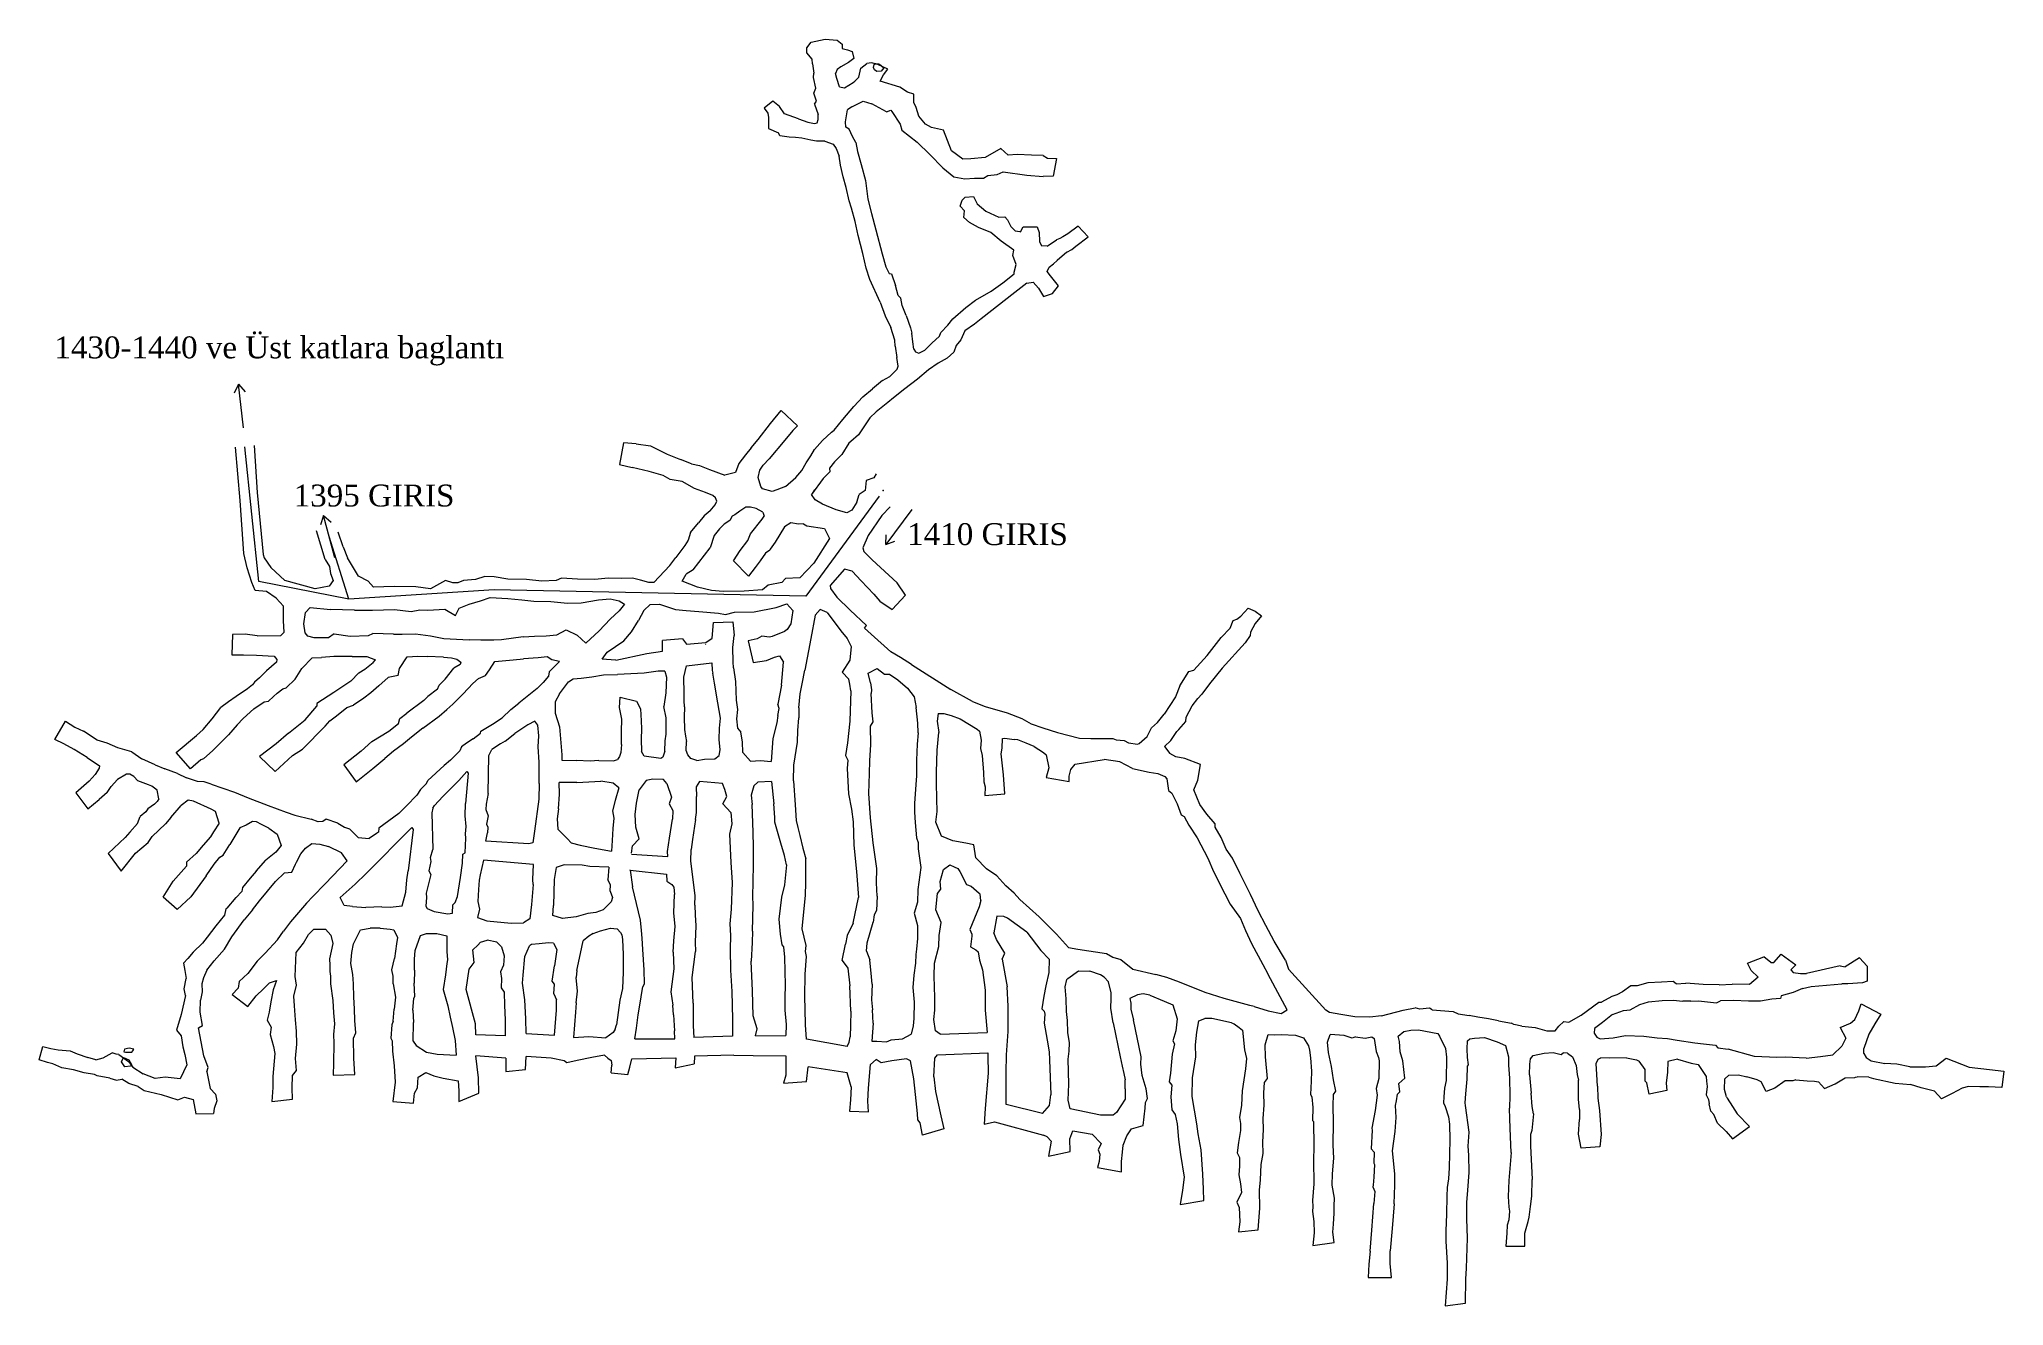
# Model space of a CAD drawing. Header units: metres. Extents: x 539168 to 540247, y 4477583 to 4477986.
# Drawn here: x 539167.8 to 539616.5, y 4477583 to 4477872.5 of the extents above; entities outside this region: 4.
import ezdxf

# ---------------------------------------------------------------- set-up
doc = ezdxf.new("R2010")
doc.units = ezdxf.units.M
for name, color, linetype, lineweight in [('GEOFENCE', 3, 'Continuous', 0), ('INIT_COORD', 5, 'Continuous', 0), ('KAT_1410', 30, 'Continuous', 0)]:
    doc.layers.add(name, color=color, linetype=linetype, lineweight=lineweight)
doc.styles.get("Standard").update_dxf_attribs({"font": 'times.ttf'})

msp = doc.modelspace()

# ---------------------------------------------------------------- texts
at = {"layer": 'KAT_1410'}
msp.add_text('1410 KATI', height=4.939, rotation=360.0004, dxfattribs=at).set_placement((540213.05, 4477980.26))
for s, p in [('1430-1440 ve Üst katlara baglantı', (539171.23, 4477799.58)), ('1395 GIRIS', (539225.89, 4477765.72)), ('1410 GIRIS', (539366.02, 4477756.9))]:
    msp.add_text(s, height=5, dxfattribs=at).set_placement(p)

# ---------------------------------------------------------------- blocks, each defined once
blk = doc.blocks.new('162')
at = {"layer": 'KAT_1410'}
for p, q in [((0, 2.1875, 1435.6234), (0, -2.8125, 1435.6234)), ((0, -2.8125, 1435.6234), (-0.625, -1.875, 1435.6234)), ((0, -2.8125, 1435.6234), (0.625, -1.875, 1435.6234))]:
    blk.add_line(p, q, dxfattribs=at)

# ---------------------------------------------------------------- hatches: boundary and pattern name
at = {"layer": 'KAT_1410'}
msp.add_hatch(color=256, dxfattribs=at).paths.add_polyline_path([(540188.43, 4477978.47), (540208.19, 4477978.47), (540208.19, 4477986.37), (540188.43, 4477986.37)])

# ---------------------------------------------------------------- linework, layer by layer
at = {"layer": 'GEOFENCE'}
for p, q in [((539217.91, 4477748.6), (539214.74, 4477779.38)), ((539214.74, 4477779.38), (539214.74, 4477779.38)), ((539359.66, 4477768.07), (539342.86, 4477745.23)), ((539238.49, 4477744.51), (539234, 4477758.82, 2871.25)), ((539238.49, 4477744.51), (539217.91, 4477748.6)), ((539271.66, 4477746.68), (539238.49, 4477744.51)), ((539342.86, 4477745.23), (539271.66, 4477746.68))]:
    msp.add_line(p, q, dxfattribs=at)
at = {"layer": 'INIT_COORD'}
msp.add_point((539360.56, 4477769.39, 1414.49), dxfattribs=at)
at = {"layer": 'KAT_1410'}
for p, q in [((539343.1, 4477869.39, 1413.5), (539343.11, 4477870.56, 1413.5)), ((539344.3, 4477867.96, 1413.5), (539343.1, 4477869.39, 1413.5)), ((539343.11, 4477870.56, 1413.5), (539344.06, 4477871.82, 1413.5)), ((539344.06, 4477871.82, 1413.5), (539347.31, 4477872.5, 1413.5)), ((539347.31, 4477872.5, 1413.5), (539350.03, 4477872.3, 1413.5)), ((539350.03, 4477872.3, 1413.5), (539351.19, 4477871.39, 1413.5)), ((539351.19, 4477871.39, 1413.5), (539351.2, 4477870.43, 1413.5)), ((539351.2, 4477870.43, 1413.5), (539352.4, 4477870.09, 1413.5)), ((539352.4, 4477870.09, 1413.5), (539353.47, 4477869.73, 1413.5)), ((539353.47, 4477869.73, 1413.5), (539353.81, 4477868.13, 1413.5)), ((539344.38, 4477866.92, 1413.7), (539344.3, 4477867.96, 1413.5)), ((539344.38, 4477866.92, 1413.7), (539344.71, 4477864.76, 1413.68)), ((539350.04, 4477865.57, 1413.5), (539349.65, 4477864.69, 1413.5)), ((539350.88, 4477866.24, 1413.5), (539350.04, 4477865.57, 1413.5)), ((539352.6, 4477867.19, 1413.5), (539350.88, 4477866.24, 1413.5)), ((539353.81, 4477868.13, 1413.5), (539352.6, 4477867.19, 1413.5)), ((539355.01, 4477863.87, 1414.36), (539355.43, 4477865.88, 1414.36)), ((539355.43, 4477865.88, 1414.36), (539356.82, 4477866.97, 1414.36)), ((539357.85, 4477867.12, 1414.2), (539356.82, 4477866.97, 1414.36)), ((539359.32, 4477866.72, 1414.1), (539357.85, 4477867.12, 1414.2)), ((539358.3, 4477866.08, 1418.67), (539358.47, 4477866.71, 1418.43)), ((539358.55, 4477865.48, 1418.79), (539358.3, 4477866.08, 1418.67)), ((539358.47, 4477866.71, 1418.43), (539358.89, 4477866.98, 1418.08)), ((539359.12, 4477865.1, 1418.89), (539358.55, 4477865.48, 1418.79)), ((539358.89, 4477866.98, 1418.08), (539359.46, 4477866.9, 1418.06)), ((539360.09, 4477865.25, 1418.72), (539359.12, 4477865.1, 1418.89)), ((539361.6, 4477865.65, 1414.1), (539359.32, 4477866.72, 1414.1)), ((539359.46, 4477866.9, 1418.06), (539359.69, 4477866.83, 1418.2)), ((539359.69, 4477866.83, 1418.2), (539360.69, 4477865.95, 1418.33)), ((539360.69, 4477865.95, 1418.33), (539360.09, 4477865.25, 1418.72)), ((539360.59, 4477864.36, 1414.1), (539361.6, 4477865.65, 1414.1)), ((539344.61, 4477863.73, 1413.5), (539344.71, 4477864.76, 1413.68)), ((539345.18, 4477861.32, 1413.5), (539344.61, 4477863.73, 1413.5)), ((539344.7, 4477860.19, 1413.5), (539345.18, 4477861.32, 1413.5)), ((539349.93, 4477863.5, 1414.14), (539349.65, 4477864.69, 1413.5)), ((539350.53, 4477861.6, 1414.14), (539349.93, 4477863.5, 1414.14)), ((539350.53, 4477861.6, 1414.14), (539351.72, 4477861.43, 1414.13)), ((539351.72, 4477861.43, 1414.13), (539353.69, 4477862.6, 1414.13)), ((539353.69, 4477862.6, 1414.13), (539354.05, 4477862.9, 1414.36)), ((539354.05, 4477862.9, 1414.36), (539355.01, 4477863.87, 1414.36)), ((539359.88, 4477862.91, 1414.1), (539360.59, 4477864.36, 1414.1)), ((539364.31, 4477861.58, 1414.1), (539359.88, 4477862.91, 1414.1)), ((539366.07, 4477860.38, 1414.1), (539364.31, 4477861.58, 1414.1)), ((539335.36, 4477858.36, 1414), (539333.38, 4477856.79, 1414)), ((539333.38, 4477856.79, 1414), (539334.2, 4477855.61, 1414)), ((539336.88, 4477857.17, 1414), (539335.36, 4477858.36, 1414)), ((539338.02, 4477855.45, 1414), (539336.88, 4477857.17, 1414)), ((539345.31, 4477858.32, 1413.5), (539344.7, 4477860.19, 1413.5)), ((539344.86, 4477857.66, 1413.5), (539345.31, 4477858.32, 1413.5)), ((539344.86, 4477857.66, 1413.5), (539345.68, 4477855.32, 1413.76)), ((539351.9, 4477853.61, 1414.14), (539352.4, 4477856.38, 1414.14)), ((539353.39, 4477857.05, 1414.13), (539352.4, 4477856.38, 1414.14)), ((539353.39, 4477857.05, 1414.13), (539355.94, 4477858.33, 1414.1)), ((539355.94, 4477858.33, 1414.1), (539357.95, 4477857.72, 1414.1)), ((539361.3, 4477855.92, 1414.1), (539357.95, 4477857.72, 1414.1)), ((539361.3, 4477855.92, 1414.1), (539362.27, 4477856.31, 1414.1)), ((539362.27, 4477856.31, 1414.1), (539362.54, 4477856.02, 1414.54)), ((539362.54, 4477856.02, 1414.54), (539364.43, 4477853.13, 1414.94)), ((539367.53, 4477859.95, 1414.1), (539366.07, 4477860.38, 1414.1)), ((539367.51, 4477858.05, 1414.1), (539367.53, 4477859.95, 1414.1)), ((539368.05, 4477856.91, 1414.1), (539367.51, 4477858.05, 1414.1)), ((539368.67, 4477854.92, 1414.9), (539368.05, 4477856.91, 1414.1)), ((539334.2, 4477855.61, 1414), (539334.35, 4477854.66, 1414)), ((539334.35, 4477854.66, 1414), (539334.38, 4477852.13, 1414)), ((539334.38, 4477852.13, 1414), (539336.66, 4477851.09, 1413.93)), ((539341.2, 4477854.34, 1414), (539338.02, 4477855.45, 1414)), ((539341.2, 4477854.34, 1414), (539343.31, 4477853.57, 1413.99)), ((539343.31, 4477853.57, 1413.99), (539344.87, 4477853.24, 1413.76)), ((539344.87, 4477853.24, 1413.76), (539345.45, 4477853.41, 1413.79)), ((539345.45, 4477853.41, 1413.79), (539345.72, 4477854.18, 1413.86)), ((539345.72, 4477854.18, 1413.86), (539345.68, 4477855.32, 1413.76)), ((539352.02, 4477852.43, 1413.53), (539351.9, 4477853.61, 1414.14)), ((539352.76, 4477851.99, 1413.53), (539352.02, 4477852.43, 1413.53)), ((539353.5, 4477850.29, 1413.53), (539352.76, 4477851.99, 1413.53)), ((539364.43, 4477853.13, 1414.94), (539364.8, 4477851.75, 1414.78)), ((539364.8, 4477851.75, 1414.78), (539368.28, 4477848.99, 1415)), ((539370.22, 4477853.07, 1414.89), (539368.67, 4477854.92, 1414.9)), ((539371.6, 4477852.35, 1414.91), (539370.22, 4477853.07, 1414.89)), ((539374.33, 4477851.73, 1414.98), (539371.6, 4477852.35, 1414.91)), ((539376.15, 4477847.03, 1415.37), (539374.33, 4477851.73, 1414.98)), ((539336.97, 4477850.41, 1413.89), (539336.66, 4477851.09, 1413.93)), ((539339.1, 4477850.13, 1413.93), (539336.97, 4477850.41, 1413.89)), ((539340.48, 4477850.05, 1414), (539339.1, 4477850.13, 1413.93)), ((539341.93, 4477849.87, 1414), (539340.48, 4477850.05, 1414)), ((539344.03, 4477849.41, 1413.72), (539341.93, 4477849.87, 1414)), ((539345.33, 4477849.23, 1413.72), (539344.03, 4477849.41, 1413.72)), ((539347.24, 4477849.21, 1413.76), (539345.33, 4477849.23, 1413.72)), ((539347.24, 4477849.21, 1413.76), (539349.1, 4477848.55, 1413.76)), ((539349.1, 4477848.55, 1413.76), (539349.79, 4477847.56, 1413.76)), ((539349.79, 4477847.56, 1413.76), (539350.47, 4477845.78, 1413.38)), ((539354.27, 4477848.92, 1413.22), (539353.5, 4477850.29, 1413.53)), ((539354.27, 4477848.92, 1413.22), (539354.7, 4477846.82, 1413.34)), ((539368.28, 4477848.99, 1415), (539371.21, 4477846.13, 1415.15)), ((539378.75, 4477845.12, 1415.67), (539376.15, 4477847.03, 1415.37)), ((539387.41, 4477847.56, 1416.54), (539383.82, 4477845.47, 1416.21)), ((539389.12, 4477845.98, 1416.56), (539387.41, 4477847.56, 1416.54)), ((539350.79, 4477843.7, 1413.29), (539350.47, 4477845.78, 1413.38)), ((539351.39, 4477841.04, 1413.02), (539350.79, 4477843.7, 1413.29)), ((539354.7, 4477846.82, 1413.34), (539355.55, 4477843.85, 1413.3)), ((539355.55, 4477843.85, 1413.3), (539356.51, 4477840.22, 1413.07)), ((539371.21, 4477846.13, 1415.15), (539374.19, 4477843.13, 1415.46)), ((539374.19, 4477843.13, 1415.46), (539376.7, 4477841.06, 1415.9)), ((539380.53, 4477845.21, 1416.01), (539378.75, 4477845.12, 1415.67)), ((539383.82, 4477845.47, 1416.21), (539380.53, 4477845.21, 1416.01)), ((539391.13, 4477846.15, 1416.56), (539389.12, 4477845.98, 1416.56)), ((539394.39, 4477846.04, 1416.62), (539391.13, 4477846.15, 1416.56)), ((539397.11, 4477845.95, 1416.89), (539394.39, 4477846.04, 1416.62)), ((539397.11, 4477845.95, 1416.89), (539398.09, 4477845.29, 1416.95)), ((539398.09, 4477845.29, 1416.95), (539400.12, 4477845.26, 1416.95)), ((539400.12, 4477845.26, 1416.95), (539399.4, 4477841.25, 1416.95)), ((539352.1, 4477838.6, 1413.07), (539351.39, 4477841.04, 1413.02)), ((539352.81, 4477835.56, 1413.3), (539352.1, 4477838.6, 1413.07)), ((539356.51, 4477840.22, 1413.07), (539357.06, 4477835.94, 1413.3)), ((539376.7, 4477841.06, 1415.9), (539379.22, 4477840.64, 1415.95)), ((539379.22, 4477840.64, 1415.95), (539381.37, 4477840.75, 1415.97)), ((539381.37, 4477840.75, 1415.97), (539383.44, 4477840.77, 1416.1)), ((539383.44, 4477840.77, 1416.1), (539384.41, 4477841.37, 1416.13)), ((539384.41, 4477841.37, 1416.13), (539386.58, 4477841.59, 1416.01)), ((539386.58, 4477841.59, 1416.01), (539387.91, 4477842.23, 1416.27)), ((539387.91, 4477842.23, 1416.27), (539393.37, 4477841.41, 1416.45)), ((539393.37, 4477841.41, 1416.45), (539397.05, 4477841.15, 1416.88)), ((539399.4, 4477841.25, 1416.95), (539397.05, 4477841.15, 1416.88)), ((539353.31, 4477833.9, 1413.3), (539352.81, 4477835.56, 1413.3)), ((539354.16, 4477830.87, 1413.3), (539353.31, 4477833.9, 1413.3)), ((539357.06, 4477835.94, 1413.3), (539357.86, 4477832.7, 1413.3)), ((539378.09, 4477834.38, 1409.1), (539378.55, 4477835.74, 1409.1)), ((539379.14, 4477833.28, 1409.1), (539378.09, 4477834.38, 1409.1)), ((539378.55, 4477835.74, 1409.1), (539379.3, 4477836.44, 1409.1)), ((539379.3, 4477836.44, 1409.1), (539381.19, 4477836.58, 1409.1)), ((539381.19, 4477836.58, 1409.1), (539381.98, 4477834.91, 1409.1)), ((539381.98, 4477834.91, 1409.1), (539383.98, 4477833.18, 1409.1)), ((539354.8, 4477827.66, 1413.3), (539354.16, 4477830.87, 1413.3)), ((539357.86, 4477832.7, 1413.3), (539358.85, 4477828.95, 1413.3)), ((539378.97, 4477831.75, 1409.1), (539379.14, 4477833.28, 1409.1)), ((539380.25, 4477830.66, 1409.1), (539378.97, 4477831.75, 1409.1)), ((539382.29, 4477829.48, 1409.1), (539380.25, 4477830.66, 1409.1)), ((539385.12, 4477828.33, 1409.1), (539382.29, 4477829.48, 1409.1)), ((539383.98, 4477833.18, 1409.1), (539386.94, 4477831.82, 1409.1)), ((539386.94, 4477831.82, 1409.1), (539388.3, 4477831.9, 1409.1)), ((539388.3, 4477831.9, 1409.1), (539388.94, 4477831.24, 1409)), ((539388.94, 4477831.24, 1409), (539389.7, 4477829.72, 1408.7)), ((539389.7, 4477829.72, 1408.7), (539390.65, 4477828.75, 1408.5)), ((539391.93, 4477828.49, 1408.51), (539392.48, 4477829.6, 1408.51)), ((539392.48, 4477829.6, 1408.51), (539395.75, 4477829.65, 1408.52)), ((539395.75, 4477829.65, 1408.52), (539396.19, 4477828.33, 1408.5)), ((539405.06, 4477829.8, 1407.7), (539402.75, 4477828.03, 1407.68)), ((539407.34, 4477827.33, 1407.7), (539405.06, 4477829.8, 1407.7)), ((539355.86, 4477823.57, 1413.3), (539354.8, 4477827.66, 1413.3)), ((539358.85, 4477828.95, 1413.3), (539360.32, 4477823.43, 1413.3)), ((539387.48, 4477826.32, 1409.1), (539385.12, 4477828.33, 1409.1)), ((539390.4, 4477824.31, 1409.1), (539387.48, 4477826.32, 1409.1)), ((539390.65, 4477828.75, 1408.5), (539391.79, 4477828.59, 1408.5)), ((539391.79, 4477828.59, 1408.5), (539391.93, 4477828.49, 1408.51)), ((539396.19, 4477828.33, 1408.5), (539396.23, 4477826.28, 1408.48)), ((539396.23, 4477826.28, 1408.48), (539396.66, 4477825.46, 1408.45)), ((539396.66, 4477825.46, 1408.45), (539396.71, 4477825.31, 1408.45)), ((539398, 4477825.2, 1408.28), (539396.71, 4477825.31, 1408.45)), ((539398, 4477825.2, 1408.28), (539400.11, 4477826.64, 1407.92)), ((539400.88, 4477826.98, 1407.81), (539400.11, 4477826.64, 1407.92)), ((539401.57, 4477827.34, 1407.73), (539400.88, 4477826.98, 1407.81)), ((539402.75, 4477828.03, 1407.68), (539401.57, 4477827.34, 1407.73)), ((539403.62, 4477824.43, 1407.66), (539404.52, 4477825.22, 1407.64)), ((539404.52, 4477825.22, 1407.64), (539407.34, 4477827.33, 1407.7)), ((539356.65, 4477820.19, 1413.3), (539355.86, 4477823.57, 1413.3)), ((539357.53, 4477817.58, 1413.3), (539356.65, 4477820.19, 1413.3)), ((539360.32, 4477823.43, 1413.3), (539361.15, 4477820.46, 1413.3)), ((539361.15, 4477820.46, 1413.3), (539361.89, 4477818.93, 1413.3)), ((539390.12, 4477823.07, 1410.57), (539390.4, 4477824.31, 1409.1)), ((539390.91, 4477821.02, 1409.1), (539390.12, 4477823.07, 1410.57)), ((539390.48, 4477819.29, 1409.6), (539390.91, 4477821.02, 1409.1)), ((539397.99, 4477819.39, 1408.6), (539398.45, 4477820.38, 1408.25)), ((539398.45, 4477820.38, 1408.25), (539399.43, 4477821.18, 1408.22)), ((539399.43, 4477821.18, 1408.22), (539400.26, 4477821.92, 1408.24)), ((539402.47, 4477823.84, 1407.93), (539400.26, 4477821.92, 1408.24)), ((539402.47, 4477823.84, 1407.93), (539403.62, 4477824.43, 1407.66)), ((539359.84, 4477812.4, 1413.62), (539357.53, 4477817.58, 1413.3)), ((539361.89, 4477818.93, 1413.3), (539362.44, 4477818.87, 1413.3)), ((539362.44, 4477818.87, 1413.3), (539363.33, 4477816.26, 1413.59)), ((539363.99, 4477813.93, 1413.53), (539363.33, 4477816.26, 1413.59)), ((539385.2, 4477814.92, 1410.84), (539387.85, 4477816.85, 1410.05)), ((539387.85, 4477816.85, 1410.05), (539390.46, 4477818.87, 1409.59)), ((539390.46, 4477818.87, 1409.59), (539390.48, 4477819.29, 1409.6)), ((539393.37, 4477816.73, 1409.55), (539390.61, 4477814.59, 1410.08)), ((539393.37, 4477816.73, 1409.55), (539394.77, 4477817.01, 1409.4)), ((539394.77, 4477817.01, 1409.4), (539396.01, 4477815.64, 1409.4)), ((539396.01, 4477815.64, 1409.4), (539397.14, 4477813.7, 1409.4)), ((539398.75, 4477818.45, 1409), (539397.99, 4477819.39, 1408.6)), ((539400.55, 4477816.15, 1409.4), (539398.75, 4477818.45, 1409)), ((539399.23, 4477814.42, 1409.4), (539400.55, 4477816.15, 1409.4)), ((539359.84, 4477812.4, 1413.62), (539360.99, 4477809.28, 1413.54)), ((539364.55, 4477813.34, 1413.56), (539363.99, 4477813.93, 1413.53)), ((539364.91, 4477811.64, 1413.51), (539364.55, 4477813.34, 1413.56)), ((539365.76, 4477809.4, 1413.28), (539364.91, 4477811.64, 1413.51)), ((539376.43, 4477808.57, 1412.67), (539379.41, 4477811.16, 1412)), ((539379.41, 4477811.16, 1412), (539381.62, 4477812.87, 1411.7)), ((539381.62, 4477812.87, 1411.7), (539385.2, 4477814.92, 1410.84)), ((539390.61, 4477814.59, 1410.08), (539382.89, 4477808.6, 1412)), ((539397.14, 4477813.7, 1409.4), (539399.23, 4477814.42, 1409.4)), ((539360.99, 4477809.28, 1413.54), (539362.3, 4477806.64, 1413.37)), ((539363.17, 4477803.74, 1413.2), (539362.3, 4477806.64, 1413.37)), ((539365.76, 4477809.4, 1413.28), (539366.81, 4477806.55, 1413.22)), ((539373.72, 4477805.48, 1412.86), (539375.31, 4477807.18, 1412.84)), ((539375.31, 4477807.18, 1412.84), (539376.43, 4477808.57, 1412.67)), ((539381.41, 4477807.36, 1412.27), (539379.19, 4477805.85, 1412.67)), ((539382.89, 4477808.6, 1412), (539381.41, 4477807.36, 1412.27)), ((539363.31, 4477802.36, 1413.16), (539363.17, 4477803.74, 1413.2)), ((539363.31, 4477802.36, 1413.16), (539363.63, 4477799.74, 1413.22)), ((539366.81, 4477806.55, 1413.22), (539367.09, 4477805.34, 1413.21)), ((539367.32, 4477803.32, 1412.96), (539367.09, 4477805.34, 1413.21)), ((539367.54, 4477801.64, 1413.13), (539367.32, 4477803.32, 1412.96)), ((539370.02, 4477801.47, 1412.87), (539371.68, 4477803.06, 1412.87)), ((539371.68, 4477803.06, 1412.87), (539373.38, 4477804.65, 1412.82)), ((539373.38, 4477804.65, 1412.82), (539373.72, 4477805.48, 1412.86)), ((539377.18, 4477802.54, 1412.76), (539376.71, 4477800.99, 1412.89)), ((539378.24, 4477803.79, 1412.71), (539377.18, 4477802.54, 1412.76)), ((539379.19, 4477805.85, 1412.67), (539378.24, 4477803.79, 1412.71)), ((539363.95, 4477797.78, 1413.13), (539363.63, 4477799.74, 1413.22)), ((539363.74, 4477797.12, 1413.09), (539363.95, 4477797.78, 1413.13)), ((539367.54, 4477801.64, 1413.13), (539367.93, 4477801.03, 1412.93)), ((539367.93, 4477801.03, 1412.93), (539368.66, 4477800.74, 1412.95)), ((539368.66, 4477800.74, 1412.95), (539370.02, 4477801.47, 1412.87)), ((539373.12, 4477798.49, 1412.79), (539370.91, 4477796.95, 1412.84)), ((539375.13, 4477799.58, 1412.76), (539373.12, 4477798.49, 1412.79)), ((539376.71, 4477800.99, 1412.89), (539375.13, 4477799.58, 1412.76)), ((539360.41, 4477794.51, 1413.03), (539358.11, 4477792.6, 1413.05)), ((539360.41, 4477794.51, 1413.03), (539362.05, 4477795.39, 1412.92)), ((539362.05, 4477795.39, 1412.92), (539363.74, 4477797.12, 1413.09)), ((539368.36, 4477794.85, 1412.87), (539365.48, 4477792.63, 1412.93)), ((539370.91, 4477796.95, 1412.84), (539368.36, 4477794.85, 1412.87)), ((539353.87, 4477788.54, 1412.67), (539355.92, 4477790.78, 1412.88)), ((539355.92, 4477790.78, 1412.88), (539358.11, 4477792.6, 1413.05)), ((539361.59, 4477789.46, 1412.92), (539358.94, 4477787.36, 1412.65)), ((539362.9, 4477790.57, 1412.88), (539361.59, 4477789.46, 1412.92)), ((539365.48, 4477792.63, 1412.93), (539362.9, 4477790.57, 1412.88)), ((539332.02, 4477781.04, 1412.28), (539334.77, 4477784.68, 1412.51)), ((539334.77, 4477784.68, 1412.51), (539337.22, 4477787.69, 1412.28)), ((539337.22, 4477787.69, 1412.28), (539340.95, 4477784.17, 1412.39)), ((539340.95, 4477784.17, 1412.39), (539339.93, 4477783.05, 1412.36)), ((539349.34, 4477783.19, 1412.66), (539351.3, 4477785.61, 1412.54)), ((539351.3, 4477785.61, 1412.54), (539353.87, 4477788.54, 1412.67)), ((539357.5, 4477786, 1412.38), (539354.87, 4477782.1, 1412.4)), ((539358.94, 4477787.36, 1412.65), (539357.5, 4477786, 1412.38)), ((539216.84, 4477779.65, 1420.55), (539217.52, 4477768.93, 1418.06)), ((539301.24, 4477780.27, 1412.08), (539300.33, 4477775.29, 1412.08)), ((539304.1, 4477780.02, 1412.2), (539301.24, 4477780.27, 1412.08)), ((539304.1, 4477780.02, 1412.2), (539307.43, 4477779.56, 1412.01)), ((539330.42, 4477779.11, 1412.41), (539332.02, 4477781.04, 1412.28)), ((539338.1, 4477780.86, 1412.24), (539334.51, 4477776.57, 1412.27)), ((539339.93, 4477783.05, 1412.36), (539338.1, 4477780.86, 1412.24)), ((539346.7, 4477780.81, 1412.46), (539344.85, 4477778.76, 1412.23)), ((539346.7, 4477780.81, 1412.46), (539348.74, 4477782.7, 1412.62)), ((539348.74, 4477782.7, 1412.62), (539349.34, 4477783.19, 1412.66)), ((539352.68, 4477780.17, 1412.63), (539351.08, 4477777.63, 1412.46)), ((539353.14, 4477780.54, 1412.51), (539352.68, 4477780.17, 1412.63)), ((539354.87, 4477782.1, 1412.4), (539353.14, 4477780.54, 1412.51)), ((539213.68, 4477767.12, 1418.11), (539212.64, 4477779.27, 1420.73)), ((539300.33, 4477775.29, 1412.08), (539303.23, 4477774.66, 1412.07)), ((539307.43, 4477779.56, 1412.01), (539311.23, 4477777.67, 1411.88)), ((539311.23, 4477777.67, 1411.88), (539314.28, 4477776.48, 1411.9)), ((539316.78, 4477775.48, 1411.9), (539314.28, 4477776.48, 1411.9)), ((539316.78, 4477775.48, 1411.9), (539318.58, 4477775.09, 1411.91)), ((539327.55, 4477775.55, 1412.19), (539326.84, 4477773.45, 1412.23)), ((539329.08, 4477777.52, 1412.45), (539327.55, 4477775.55, 1412.19)), ((539330.42, 4477779.11, 1412.41), (539329.08, 4477777.52, 1412.45)), ((539333.1, 4477775.13, 1412.37), (539334.51, 4477776.57, 1412.27)), ((539341.95, 4477773.95, 1412.27), (539342.98, 4477775.71, 1412.27)), ((539342.98, 4477775.71, 1412.27), (539344.03, 4477777.3, 1412.31)), ((539344.03, 4477777.3, 1412.31), (539344.85, 4477778.76, 1412.23)), ((539349.41, 4477775.9, 1412.33), (539348.31, 4477774.46, 1412.37)), ((539349.41, 4477775.9, 1412.33), (539351.08, 4477777.63, 1412.46)), ((539307.1, 4477773.69, 1411.83), (539303.23, 4477774.66, 1412.07)), ((539310.27, 4477772.83, 1411.83), (539307.1, 4477773.69, 1411.83)), ((539311.89, 4477771.91, 1411.7), (539310.27, 4477772.83, 1411.83)), ((539314.66, 4477771.41, 1411.7), (539311.89, 4477771.91, 1411.7)), ((539317.46, 4477769.82, 1411.88), (539314.66, 4477771.41, 1411.7)), ((539318.58, 4477775.09, 1411.91), (539320.89, 4477774.18, 1411.92)), ((539320.89, 4477774.18, 1411.92), (539324.41, 4477772.84, 1412.35)), ((539326.84, 4477773.45, 1412.23), (539324.41, 4477772.84, 1412.35)), ((539331.99, 4477772.31, 1412.21), (539332.4, 4477774, 1412.19)), ((539332.58, 4477770.27, 1412.23), (539331.99, 4477772.31, 1412.21)), ((539332.4, 4477774, 1412.19), (539333.1, 4477775.13, 1412.37)), ((539338.2, 4477770.26, 1412.31), (539340.57, 4477772.31, 1412.25)), ((539340.57, 4477772.31, 1412.25), (539341.95, 4477773.95, 1412.27)), ((539346.85, 4477772.1, 1412.27), (539344.18, 4477768.48, 1412.31)), ((539348.39, 4477773.66, 1412.31), (539346.85, 4477772.1, 1412.27)), ((539348.31, 4477774.46, 1412.37), (539348.39, 4477773.66, 1412.31)), ((539356.68, 4477771.67, 1414.33), (539356.42, 4477769.35, 1414.06)), ((539358.44, 4477772.23, 1414.51), (539356.68, 4477771.67, 1414.33)), ((539358.95, 4477773.16, 1414.66), (539358.44, 4477772.23, 1414.51)), ((539214.53, 4477754.96, 1415.42), (539213.68, 4477767.12, 1418.11)), ((539217.52, 4477768.93, 1418.06), (539218.9, 4477754.73, 1415.48)), ((539319.98, 4477768.94, 1411.84), (539317.46, 4477769.82, 1411.88)), ((539321.63, 4477768.26, 1412.05), (539319.98, 4477768.94, 1411.84)), ((539322.25, 4477767.69, 1412.41), (539321.63, 4477768.26, 1412.05)), ((539322.17, 4477766.12, 1412.16), (539322.56, 4477766.93, 1412.41)), ((539322.56, 4477766.93, 1412.41), (539322.25, 4477767.69, 1412.41)), ((539332.98, 4477769.75, 1412.21), (539332.58, 4477770.27, 1412.23)), ((539335.22, 4477769.11, 1412.1), (539332.98, 4477769.75, 1412.21)), ((539336.25, 4477769.49, 1412.32), (539335.22, 4477769.11, 1412.1)), ((539338.2, 4477770.26, 1412.31), (539336.25, 4477769.49, 1412.32)), ((539344.84, 4477769.54, 1412.41), (539344.18, 4477768.48, 1412.31)), ((539344.99, 4477767.22, 1412.19), (539344.18, 4477768.48, 1412.31)), ((539346.66, 4477766.28, 1412.23), (539344.99, 4477767.22, 1412.19)), ((539349.82, 4477764.98, 1412.48), (539346.66, 4477766.28, 1412.23)), ((539354.56, 4477766.74, 1413.79), (539353.37, 4477764.86, 1412.53)), ((539354.56, 4477766.74, 1413.79), (539355.09, 4477768.43, 1414.01)), ((539356.42, 4477769.35, 1414.06), (539355.09, 4477768.43, 1414.01)), ((539316.51, 4477759.74, 1411.34), (539318.36, 4477761.98, 1411.47)), ((539319.69, 4477763.57, 1411.72), (539318.36, 4477761.98, 1411.47)), ((539321.05, 4477764.76, 1411.66), (539319.69, 4477763.57, 1411.72)), ((539321.05, 4477764.76, 1411.66), (539322.17, 4477766.12, 1412.16)), ((539325.51, 4477762.52, 1412.41), (539324.24, 4477761.66, 1411.84)), ((539326.06, 4477763.49, 1412.41), (539325.51, 4477762.52, 1412.41)), ((539326.64, 4477763.78, 1412.41), (539326.06, 4477763.49, 1412.41)), ((539327.81, 4477764.65, 1412.41), (539326.64, 4477763.78, 1412.41)), ((539329.19, 4477765.56, 1412.05), (539327.81, 4477764.65, 1412.41)), ((539330.22, 4477765.59, 1412.1), (539329.19, 4477765.56, 1412.05)), ((539330.2, 4477759.47, 1411.09), (539332.92, 4477762.79, 1412.05)), ((539331.54, 4477765.24, 1412.32), (539330.22, 4477765.59, 1412.1)), ((539333.07, 4477764.38, 1412.19), (539331.54, 4477765.24, 1412.32)), ((539332.92, 4477762.79, 1412.05), (539333.39, 4477763.48, 1412.15)), ((539333.07, 4477764.38, 1412.19), (539333.39, 4477763.48, 1412.15)), ((539339.42, 4477761.96, 1412.15), (539337.99, 4477761.07, 1412.2)), ((539341.2, 4477761.71, 1412.15), (539339.42, 4477761.96, 1412.15)), ((539342.35, 4477761.73, 1412.44), (539341.2, 4477761.71, 1412.15)), ((539342.35, 4477761.73, 1412.44), (539343.13, 4477761.29, 1412.19)), ((539352.23, 4477764.26, 1412.53), (539349.82, 4477764.98, 1412.48)), ((539353.37, 4477764.86, 1412.53), (539352.23, 4477764.26, 1412.53)), ((539360.24, 4477763.63, 1413.79), (539357.11, 4477759.09, 1413.55)), ((539362.16, 4477765.61, 1414.33), (539360.24, 4477763.63, 1413.79)), ((539233.11, 4477753.61, 1411.23), (539231.1, 4477760.14, 1409.96)), ((539237.21, 4477756.46, 1411.17), (539236.06, 4477759.83, 1410.33)), ((539316.01, 4477758.05, 1410.76), (539315.25, 4477756.83, 1410.54)), ((539316.51, 4477759.74, 1411.34), (539316.01, 4477758.05, 1410.76)), ((539321.97, 4477759.1, 1411.34), (539321.04, 4477756.3, 1411.34)), ((539323.13, 4477760.62, 1411.34), (539321.97, 4477759.1, 1411.34)), ((539324.24, 4477761.66, 1411.84), (539323.13, 4477760.62, 1411.34)), ((539327.87, 4477755.63, 1410.11), (539329.64, 4477757.98, 1410.83)), ((539329.64, 4477757.98, 1410.83), (539330.2, 4477759.47, 1411.09)), ((539335.87, 4477757.57, 1411.48), (539334.71, 4477755.94, 1411.24)), ((539337.99, 4477761.07, 1412.2), (539335.87, 4477757.57, 1411.48)), ((539343.13, 4477761.29, 1412.19), (539347.13, 4477760.67, 1412.31)), ((539348.31, 4477758.4, 1412.11), (539344.68, 4477752.78, 1411.65)), ((539347.13, 4477760.67, 1412.31), (539348.31, 4477758.4, 1412.11)), ((539357.11, 4477759.09, 1413.55), (539355.86, 4477756.26, 1412.02)), ((539215.26, 4477751.72, 1414.4), (539214.53, 4477754.96, 1415.42)), ((539218.9, 4477754.73, 1415.48), (539219.13, 4477753.98, 1415.01)), ((539219.13, 4477753.98, 1415.01), (539220.65, 4477751.74, 1414.22)), ((539233.11, 4477753.61, 1411.23), (539234.08, 4477752, 1411.59)), ((539237.21, 4477756.46, 1411.17), (539238.15, 4477754, 1411.84)), ((539240.71, 4477749.8, 1412.57), (539238.15, 4477754, 1411.84)), ((539311.81, 4477752.22, 1410.45), (539313.19, 4477754.09, 1410.4)), ((539315.25, 4477756.83, 1410.54), (539313.19, 4477754.09, 1410.4)), ((539317.16, 4477751.22, 1410.36), (539321.04, 4477756.3, 1411.34)), ((539326.37, 4477753.27, 1410.01), (539327.87, 4477755.63, 1410.11)), ((539329.77, 4477749.79, 1410.01), (539326.37, 4477753.27, 1410.01)), ((539332.48, 4477753.31, 1410.47), (539331.28, 4477751.79, 1410.83)), ((539333.66, 4477755.05, 1410.83), (539332.48, 4477753.31, 1410.47)), ((539334.63, 4477755.7, 1411.04), (539333.66, 4477755.05, 1410.83)), ((539334.71, 4477755.94, 1411.24), (539334.63, 4477755.7, 1411.04)), ((539344.68, 4477752.78, 1411.65), (539341.49, 4477749.38, 1411.16)), ((539355.86, 4477756.26, 1412.02), (539356.16, 4477755.4, 1411.98)), ((539358.01, 4477753.55, 1412.01), (539356.16, 4477755.4, 1411.98)), ((539363.75, 4477748.3, 1411.67), (539358.01, 4477753.55, 1412.01)), ((539216.33, 4477748.37, 1413.9), (539215.26, 4477751.72, 1414.4)), ((539217.12, 4477746.48, 1413.78), (539216.33, 4477748.37, 1413.9)), ((539220.65, 4477751.74, 1414.22), (539223.84, 4477748.79, 1413.7)), ((539230.77, 4477746.88, 1412.64), (539223.84, 4477748.79, 1413.7)), ((539234.9, 4477748.8, 1412.18), (539233.99, 4477747.54, 1412.43)), ((539234.08, 4477752, 1411.59), (539234.27, 4477750.4, 1411.98)), ((539234.27, 4477750.4, 1411.98), (539234.9, 4477748.8, 1412.18)), ((539242.88, 4477748.68, 1412.66), (539240.71, 4477749.8, 1412.57)), ((539244.12, 4477747.3, 1412.61), (539242.88, 4477748.68, 1412.66)), ((539260.56, 4477748.79, 1412.05), (539257.13, 4477746.87, 1412.19)), ((539262.23, 4477748.28, 1411.86), (539260.56, 4477748.79, 1412.05)), ((539263.41, 4477748.23, 1411.92), (539262.23, 4477748.28, 1411.86)), ((539264.72, 4477748.8, 1411.85), (539263.41, 4477748.23, 1411.92)), ((539267.39, 4477749.01, 1411.7), (539264.72, 4477748.8, 1411.85)), ((539269.52, 4477749.7, 1411.5), (539267.39, 4477749.01, 1411.7)), ((539271.71, 4477749.6, 1411.29), (539269.52, 4477749.7, 1411.5)), ((539274.8, 4477749.13, 1411.17), (539271.71, 4477749.6, 1411.29)), ((539279.06, 4477749.02, 1411.08), (539274.8, 4477749.13, 1411.17)), ((539282.56, 4477748.68, 1411.14), (539279.06, 4477749.02, 1411.08)), ((539285.85, 4477748.82, 1411.14), (539282.56, 4477748.68, 1411.14)), ((539287.1, 4477749.31, 1411.19), (539285.85, 4477748.82, 1411.14)), ((539290.73, 4477749.1, 1411), (539287.1, 4477749.31, 1411.19)), ((539294.69, 4477749.02, 1410.98), (539290.73, 4477749.1, 1411)), ((539297.74, 4477749.35, 1410.88), (539294.69, 4477749.02, 1410.98)), ((539300.68, 4477749.28, 1410.72), (539297.74, 4477749.35, 1410.88)), ((539303.31, 4477749.32, 1410.6), (539300.68, 4477749.28, 1410.72)), ((539305.12, 4477748.91, 1410.5), (539303.31, 4477749.32, 1410.6)), ((539307.03, 4477748.37, 1410.53), (539305.12, 4477748.91, 1410.5)), ((539308.17, 4477748.34, 1410.63), (539307.03, 4477748.37, 1410.53)), ((539311.81, 4477752.22, 1410.45), (539308.17, 4477748.34, 1410.63)), ((539314.63, 4477748.66, 1410.89), (539315.54, 4477750.28, 1410.6)), ((539318.14, 4477747.29, 1410.86), (539314.63, 4477748.66, 1410.89)), ((539317.16, 4477751.22, 1410.36), (539315.54, 4477750.28, 1410.6)), ((539331.28, 4477751.79, 1410.83), (539329.77, 4477749.79, 1410.01)), ((539337.41, 4477748.33, 1410.64), (539334.28, 4477747.75, 1410.57)), ((539338.21, 4477749.23, 1410.76), (539337.41, 4477748.33, 1410.64)), ((539341.49, 4477749.38, 1411.16), (539338.21, 4477749.23, 1410.76)), ((539351.68, 4477751.39, 1411.34), (539348.42, 4477747.67, 1410.04)), ((539353.48, 4477750.92, 1411.93), (539351.68, 4477751.39, 1411.34)), ((539355.54, 4477748.72, 1411.83), (539353.48, 4477750.92, 1411.93)), ((539355.54, 4477748.72, 1411.83), (539358.38, 4477745.64, 1411.75)), ((539365.66, 4477745.43, 1411.67), (539363.75, 4477748.3, 1411.67)), ((539219.68, 4477746.31, 1413.62), (539217.12, 4477746.48, 1413.78)), ((539221.91, 4477744.78, 1412.64), (539219.68, 4477746.31, 1413.62)), ((539221.91, 4477744.78, 1412.64), (539223.54, 4477742.91, 1413.15)), ((539233.99, 4477747.54, 1412.43), (539230.77, 4477746.88, 1412.64)), ((539248.81, 4477747.46, 1412.53), (539244.12, 4477747.3, 1412.61)), ((539253.76, 4477747.37, 1412.31), (539248.81, 4477747.46, 1412.53)), ((539257.13, 4477746.87, 1412.19), (539253.76, 4477747.37, 1412.31)), ((539265.94, 4477743.41, 1411.74), (539268.53, 4477744.12, 1411.64)), ((539268.53, 4477744.12, 1411.64), (539270.81, 4477744.91, 1411.39)), ((539270.81, 4477744.91, 1411.39), (539274.81, 4477744.7, 1411.29)), ((539274.81, 4477744.7, 1411.29), (539277.98, 4477744.35, 1411.14)), ((539277.98, 4477744.35, 1411.14), (539280.76, 4477744.11, 1411.11)), ((539280.76, 4477744.11, 1411.11), (539284.65, 4477743.99, 1411.22)), ((539284.65, 4477743.99, 1411.22), (539288.46, 4477743.62, 1411.11)), ((539291.56, 4477743.66, 1410.94), (539295.48, 4477744.36, 1410.86)), ((539295.48, 4477744.36, 1410.86), (539298.19, 4477744.58, 1410.73)), ((539298.19, 4477744.58, 1410.73), (539300.23, 4477744.17, 1410.8)), ((539300.23, 4477744.17, 1410.8), (539301.47, 4477743.38, 1410.82)), ((539321.34, 4477746.55, 1410.97), (539318.14, 4477747.29, 1410.86)), ((539324, 4477746.25, 1410.95), (539321.34, 4477746.55, 1410.97)), ((539328.81, 4477746.38, 1410.71), (539324, 4477746.25, 1410.95)), ((539332.97, 4477746.65, 1410.61), (539328.81, 4477746.38, 1410.71)), ((539334.28, 4477747.75, 1410.57), (539332.97, 4477746.65, 1410.61)), ((539348.42, 4477747.67, 1410.04), (539348.5, 4477746.95, 1410.51)), ((539348.5, 4477746.95, 1410.51), (539349.92, 4477745.01, 1410.7)), ((539349.92, 4477745.01, 1410.7), (539353.03, 4477742, 1410.73)), ((539358.38, 4477745.64, 1411.75), (539359.76, 4477744.1, 1411.67)), ((539359.76, 4477744.1, 1411.67), (539362.61, 4477742.17, 1411.67)), ((539362.61, 4477742.17, 1411.67), (539365.66, 4477745.43, 1411.67)), ((539223.6, 4477739.57, 1412.21), (539223.54, 4477742.91, 1413.15)), ((539223.71, 4477736.98, 1411.89), (539223.6, 4477739.57, 1412.21)), ((539228.24, 4477738.93, 1412.16), (539228.62, 4477741.51, 1412.74)), ((539228.62, 4477741.51, 1412.74), (539229.69, 4477742.66, 1412.64)), ((539229.69, 4477742.66, 1412.64), (539234.28, 4477742.14, 1412.64)), ((539239.78, 4477742.05, 1412.45), (539234.28, 4477742.14, 1412.64)), ((539239.78, 4477742.05, 1412.45), (539243.87, 4477742.01, 1412.75)), ((539243.87, 4477742.01, 1412.75), (539246.4, 4477742.11, 1412.73)), ((539246.4, 4477742.11, 1412.73), (539248.93, 4477742.17, 1412.66)), ((539248.93, 4477742.17, 1412.66), (539252.75, 4477741.75, 1412.53)), ((539252.75, 4477741.75, 1412.53), (539254.68, 4477742.1, 1412.45)), ((539254.68, 4477742.1, 1412.45), (539256.53, 4477742, 1412.26)), ((539256.53, 4477742, 1412.26), (539260.39, 4477742.22, 1411.94)), ((539260.39, 4477742.22, 1411.94), (539262.86, 4477740.8, 1411.88)), ((539262.86, 4477740.8, 1411.88), (539263.69, 4477742.44, 1411.7)), ((539263.69, 4477742.44, 1411.7), (539265.94, 4477743.41, 1411.74)), ((539288.46, 4477743.62, 1411.11), (539291.56, 4477743.66, 1410.94)), ((539298.19, 4477739.96, 1410.87), (539295.7, 4477737.27, 1411)), ((539300.24, 4477741.85, 1410.78), (539298.19, 4477739.96, 1410.87)), ((539301.47, 4477743.38, 1410.82), (539300.24, 4477741.85, 1410.78)), ((539303.05, 4477737.06, 1410.84), (539304.64, 4477739.62, 1410.91)), ((539305.85, 4477741.94, 1410.8), (539304.64, 4477739.62, 1410.91)), ((539305.85, 4477741.94, 1410.8), (539307.29, 4477743.31, 1410.79)), ((539307.29, 4477743.31, 1410.79), (539309.44, 4477743.38, 1410.82)), ((539309.44, 4477743.38, 1410.82), (539313.11, 4477742.17, 1410.82)), ((539313.11, 4477742.17, 1410.82), (539315.55, 4477741.93, 1410.78)), ((539315.55, 4477741.93, 1410.78), (539318.44, 4477741.75, 1410.86)), ((539318.44, 4477741.75, 1410.86), (539322.92, 4477741.36, 1410.95)), ((539321.78, 4477739.22, 1411.09), (539326.19, 4477739.39, 1411.08)), ((539322.92, 4477741.36, 1410.95), (539324.51, 4477741, 1410.91)), ((539324.51, 4477741, 1410.91), (539326.56, 4477741.6, 1410.76)), ((539326.19, 4477739.39, 1411.08), (539326.47, 4477736.21, 1411.18)), ((539326.56, 4477741.6, 1410.76), (539331.07, 4477741.67, 1410.58)), ((539331.07, 4477741.67, 1410.58), (539336.09, 4477742.65, 1410.61)), ((539336.09, 4477742.65, 1410.61), (539338.51, 4477743.46, 1410.54)), ((539338.51, 4477743.46, 1410.54), (539339.88, 4477741.92, 1410.55)), ((539339.88, 4477741.92, 1410.55), (539339.42, 4477738.88, 1409.99)), ((539345, 4477740.85, 1410.01), (539344.05, 4477735.51, 1409.99)), ((539346.13, 4477742.2, 1410.17), (539345, 4477740.85, 1410.01)), ((539347.71, 4477741.46, 1410.44), (539346.13, 4477742.2, 1410.17)), ((539347.71, 4477741.46, 1410.44), (539350.89, 4477737.27, 1410.58)), ((539353.03, 4477742, 1410.73), (539356.75, 4477738.49, 1410.78)), ((539439.78, 4477737.94, 1412.11), (539440.5, 4477739.69, 1412.27)), ((539440.5, 4477739.69, 1412.27), (539441.31, 4477739.98, 1412.27)), ((539441.31, 4477739.98, 1412.27), (539442.23, 4477740.65, 1412.43)), ((539442.23, 4477740.65, 1412.43), (539443.92, 4477742.47, 1412.25)), ((539443.92, 4477742.47, 1412.25), (539445.49, 4477741.8, 1412.37)), ((539445.49, 4477741.8, 1412.37), (539446.97, 4477740.74, 1412.34)), ((539446.97, 4477740.74, 1412.34), (539445.52, 4477738.96, 1412.37)), ((539211.91, 4477736.44, 1411.29), (539211.76, 4477731.78, 1411.29)), ((539214.78, 4477736.51, 1411.29), (539211.91, 4477736.44, 1411.29)), ((539217.59, 4477736.14, 1411.29), (539214.78, 4477736.51, 1411.29)), ((539217.59, 4477736.14, 1411.29), (539222.99, 4477736.24, 1411.92)), ((539222.99, 4477736.24, 1411.92), (539223.71, 4477736.98, 1411.89)), ((539228.51, 4477736.86, 1411.94), (539228.24, 4477738.93, 1412.16)), ((539229.09, 4477736.08, 1411.95), (539228.51, 4477736.86, 1411.94)), ((539230.57, 4477735.71, 1411.76), (539229.09, 4477736.08, 1411.95)), ((539231.73, 4477735.7, 1411.42), (539230.57, 4477735.71, 1411.76)), ((539233.87, 4477735.73, 1411.2), (539231.73, 4477735.7, 1411.42)), ((539235.12, 4477736.63, 1411.2), (539233.87, 4477735.73, 1411.2)), ((539235.12, 4477736.63, 1411.2), (539238.79, 4477736.09, 1411.45)), ((539238.79, 4477736.09, 1411.45), (539242.95, 4477736.23, 1411.43)), ((539242.95, 4477736.23, 1411.43), (539243.98, 4477736.65, 1411.43)), ((539248.7, 4477736.56, 1411.82), (539243.98, 4477736.65, 1411.43)), ((539248.7, 4477736.56, 1411.82), (539250.64, 4477736.5, 1411.8)), ((539250.64, 4477736.5, 1411.8), (539253.71, 4477736.62, 1411.76)), ((539253.71, 4477736.62, 1411.76), (539257.16, 4477736.19, 1411.91)), ((539257.16, 4477736.19, 1411.91), (539260.17, 4477735.55, 1411.65)), ((539260.17, 4477735.55, 1411.65), (539265.97, 4477735.24, 1411.65)), ((539268.61, 4477735.17, 1411.72), (539265.97, 4477735.24, 1411.65)), ((539271.59, 4477735.19, 1411.55), (539268.61, 4477735.17, 1411.72)), ((539273.36, 4477735.24, 1411.59), (539271.59, 4477735.19, 1411.55)), ((539278.32, 4477735.95, 1411.37), (539273.36, 4477735.24, 1411.59)), ((539278.32, 4477735.95, 1411.37), (539280.92, 4477736.09, 1411.36)), ((539280.92, 4477736.09, 1411.36), (539283.53, 4477736.15, 1411.29)), ((539283.53, 4477736.15, 1411.29), (539286, 4477736.38, 1411.47)), ((539286, 4477736.38, 1411.47), (539288.12, 4477737.49, 1411.43)), ((539288.12, 4477737.49, 1411.43), (539290.67, 4477736.34, 1411.15)), ((539292.64, 4477734.47, 1410.96), (539290.67, 4477736.34, 1411.15)), ((539295.7, 4477737.27, 1411), (539292.64, 4477734.47, 1410.96)), ((539297.49, 4477732.4, 1410.96), (539301.34, 4477735.01, 1410.86)), ((539301.34, 4477735.01, 1410.86), (539303.05, 4477737.06, 1410.84)), ((539310.11, 4477732.67, 1411.33), (539310.14, 4477735.1, 1411.54)), ((539314.72, 4477735.46, 1411.66), (539310.14, 4477735.1, 1411.54)), ((539314.72, 4477735.46, 1411.66), (539315.62, 4477734.26, 1411.13)), ((539320.03, 4477734.62, 1411.11), (539321.5, 4477735.64, 1411.19)), ((539321.5, 4477735.64, 1411.19), (539321.78, 4477739.22, 1411.09)), ((539326.17, 4477733.5, 1410.9), (539326.47, 4477736.21, 1411.18)), ((539331.74, 4477735.43, 1410.94), (539329.69, 4477734.98, 1410.93)), ((539329.69, 4477734.98, 1410.93), (539330.85, 4477730.07, 1411.49)), ((539332.81, 4477736.06, 1409.2), (539331.74, 4477735.43, 1410.94)), ((539334.57, 4477735.82, 1409.3), (539332.81, 4477736.06, 1409.2)), ((539335.2, 4477736.02, 1409.35), (539334.57, 4477735.82, 1409.3)), ((539338, 4477737.13, 1410.06), (539335.2, 4477736.02, 1409.35)), ((539338.58, 4477737.58, 1410.03), (539338, 4477737.13, 1410.06)), ((539339.42, 4477738.88, 1409.99), (539338.58, 4477737.58, 1410.03)), ((539344.05, 4477735.51, 1409.99), (539342.61, 4477728.29, 1410.01)), ((539350.89, 4477737.27, 1410.58), (539352.32, 4477735.54, 1410.52)), ((539352.32, 4477735.54, 1410.52), (539353.21, 4477733.68, 1410.55)), ((539356.29, 4477737.94, 1410.68), (539356.75, 4477738.49, 1410.78)), ((539357.8, 4477736.52, 1410.41), (539356.29, 4477737.94, 1410.68)), ((539362.31, 4477732.51, 1410.56), (539357.8, 4477736.52, 1410.41)), ((539434.53, 4477731.63, 1412.12), (539437.74, 4477735.76, 1412.11)), ((539437.74, 4477735.76, 1412.11), (539439.78, 4477737.94, 1412.11)), ((539444.35, 4477736.22, 1412.28), (539443.19, 4477734.53, 1412.11)), ((539444.41, 4477736.98, 1412.36), (539444.35, 4477736.22, 1412.28)), ((539445.52, 4477738.96, 1412.37), (539444.41, 4477736.98, 1412.36)), ((539211.76, 4477731.78, 1411.29), (539214.43, 4477731.83, 1411.4)), ((539214.43, 4477731.83, 1411.4), (539217.43, 4477731.7, 1411.4)), ((539217.43, 4477731.7, 1411.4), (539221.41, 4477731.53, 1411.37)), ((539221.41, 4477731.53, 1411.37), (539222.06, 4477730.71, 1411.37)), ((539222.06, 4477730.71, 1411.37), (539221.94, 4477730.17, 1411.37)), ((539227.79, 4477728.7, 1411.37), (539230.11, 4477731.14, 1411.37)), ((539230.11, 4477731.14, 1411.37), (539232.26, 4477731.18, 1411.37)), ((539235.06, 4477731.43, 1411.06), (539232.26, 4477731.18, 1411.37)), ((539239.24, 4477731.45, 1411.27), (539235.06, 4477731.43, 1411.06)), ((539239.24, 4477731.45, 1411.27), (539242.63, 4477731.43, 1411.35)), ((539242.63, 4477731.43, 1411.35), (539244.61, 4477730.65, 1411.68)), ((539244.08, 4477730.05, 1411.68), (539244.61, 4477730.65, 1411.68)), ((539250.09, 4477728.71, 1411.68), (539251.84, 4477731.36, 1411.68)), ((539251.84, 4477731.36, 1411.68), (539254.26, 4477731.47, 1411.68)), ((539254.26, 4477731.47, 1411.68), (539256.35, 4477731.44, 1411.77)), ((539260.08, 4477731.26, 1411.46), (539256.35, 4477731.44, 1411.77)), ((539260.08, 4477731.26, 1411.46), (539261.97, 4477731.09, 1411.68)), ((539261.97, 4477731.09, 1411.68), (539263.19, 4477730.82, 1411.68)), ((539263.19, 4477730.82, 1411.68), (539264.04, 4477730.15, 1411.68)), ((539271.81, 4477730.29, 1411.68), (539276.01, 4477730.7, 1411.59)), ((539276.01, 4477730.7, 1411.59), (539278.42, 4477730.88, 1411.31)), ((539281.76, 4477731.11, 1411.27), (539278.42, 4477730.88, 1411.31)), ((539283.79, 4477731.36, 1411.15), (539281.76, 4477731.11, 1411.27)), ((539284.85, 4477730.7, 1411.12), (539283.79, 4477731.36, 1411.15)), ((539286.61, 4477730.28, 1411.08), (539284.85, 4477730.7, 1411.12)), ((539296.34, 4477730.8, 1410.97), (539297.49, 4477732.4, 1410.96)), ((539297.33, 4477730.75, 1411.01), (539296.34, 4477730.8, 1410.97)), ((539299.49, 4477730.59, 1411.14), (539297.33, 4477730.75, 1411.01)), ((539299.49, 4477730.59, 1411.14), (539306.55, 4477732.11, 1410.96)), ((539306.55, 4477732.11, 1410.96), (539310.11, 4477732.67, 1411.33)), ((539315.62, 4477734.26, 1411.13), (539320.03, 4477734.62, 1411.11)), ((539320.01, 4477734.22, 1396.58), (539319.94, 4477734.2, 1396.37)), ((539326.3, 4477730.2, 1410.9), (539326.17, 4477733.5, 1410.9)), ((539330.85, 4477730.07, 1411.49), (539333.86, 4477730.54, 1409.1)), ((539333.86, 4477730.54, 1409.1), (539335.7, 4477731.29, 1409.25)), ((539335.7, 4477731.29, 1409.25), (539336.87, 4477731.57, 1410.08)), ((539336.87, 4477731.57, 1410.08), (539337.78, 4477730.13, 1410.14)), ((539352.95, 4477730.56, 1410.51), (539351.17, 4477727.87, 1410.68)), ((539353.21, 4477733.68, 1410.55), (539352.95, 4477730.56, 1410.51)), ((539364.53, 4477731.23, 1410.29), (539362.31, 4477732.51, 1410.56)), ((539367.02, 4477729.6, 1410.51), (539364.53, 4477731.23, 1410.29)), ((539431.49, 4477728.31, 1412.1), (539434.53, 4477731.63, 1412.12)), ((539443.19, 4477734.53, 1412.11), (539437.95, 4477728.79, 1412.17)), ((539218.12, 4477726.55, 1411.91), (539216.97, 4477725.53, 1411.93)), ((539219.71, 4477728.15, 1411.37), (539218.12, 4477726.55, 1411.91)), ((539221.94, 4477730.17, 1411.37), (539219.71, 4477728.15, 1411.37)), ((539224.16, 4477724.27, 1411.37), (539226.22, 4477726.27, 1411.37)), ((539226.22, 4477726.27, 1411.37), (539227.79, 4477728.7, 1411.37)), ((539238.95, 4477725.76, 1411.72), (539240.79, 4477727.73, 1411.84)), ((539240.79, 4477727.73, 1411.84), (539242.13, 4477728.55, 1411.89)), ((539242.13, 4477728.55, 1411.89), (539244.08, 4477730.05, 1411.68)), ((539247.49, 4477726.62, 1411.72), (539245.37, 4477724.74, 1411.77)), ((539249.76, 4477727.11, 1411.68), (539247.49, 4477726.62, 1411.72)), ((539249.76, 4477727.11, 1411.68), (539250.09, 4477728.71, 1411.68)), ((539259.1, 4477724.91, 1412.34), (539260.53, 4477726.25, 1412.28)), ((539260.53, 4477726.25, 1412.28), (539262.45, 4477728.78, 1412.09)), ((539263.92, 4477729.63, 1412.03), (539262.45, 4477728.78, 1412.09)), ((539264.04, 4477730.15, 1411.68), (539263.92, 4477729.63, 1412.03)), ((539266.82, 4477725.26, 1412.11), (539268.11, 4477726.41, 1412.1)), ((539268.11, 4477726.41, 1412.1), (539269.71, 4477727.09, 1411.68)), ((539269.71, 4477727.09, 1411.68), (539270.6, 4477728.39, 1411.68)), ((539270.6, 4477728.39, 1411.68), (539271.81, 4477730.29, 1411.68)), ((539284.1, 4477726.95, 1411.03), (539282.86, 4477725.5, 1410.93)), ((539284.24, 4477727.93, 1411.03), (539284.1, 4477726.95, 1411.03)), ((539286.61, 4477730.28, 1411.08), (539284.24, 4477727.93, 1411.03)), ((539288.66, 4477725.61, 1411.5), (539289.76, 4477726.35, 1411.36)), ((539289.76, 4477726.35, 1411.36), (539291.53, 4477726.46, 1410.95)), ((539291.53, 4477726.46, 1410.95), (539293.98, 4477726.81, 1410.98)), ((539293.98, 4477726.81, 1410.98), (539296.65, 4477727.25, 1410.76)), ((539296.65, 4477727.25, 1410.76), (539299.82, 4477727.35, 1411.01)), ((539305.92, 4477727.6, 1410.9), (539299.82, 4477727.35, 1411.01)), ((539309.16, 4477728.07, 1411.01), (539305.92, 4477727.6, 1410.9)), ((539310.64, 4477728.08, 1411.11), (539309.16, 4477728.07, 1411.01)), ((539310.64, 4477728.08, 1411.11), (539311.08, 4477726.73, 1411.43)), ((539311.08, 4477726.73, 1411.43), (539310.92, 4477723.13, 1411.43)), ((539315.03, 4477726.67, 1411.43), (539315.59, 4477729.29, 1411.12)), ((539315.11, 4477722.99, 1411.43), (539315.03, 4477726.67, 1411.43)), ((539315.59, 4477729.29, 1411.12), (539321.41, 4477729.99, 1411.18)), ((539321.41, 4477729.99, 1411.18), (539321.49, 4477728.21, 1410.9)), ((539321.49, 4477728.21, 1410.9), (539321.67, 4477727.65, 1410.9)), ((539322.03, 4477725.34, 1410.9), (539321.67, 4477727.65, 1410.9)), ((539326.32, 4477728.85, 1410.9), (539326.3, 4477730.2, 1410.9)), ((539326.32, 4477728.85, 1410.9), (539326.79, 4477725.73, 1410.9)), ((539337.29, 4477724.88, 1410.13), (539337.78, 4477730.13, 1410.14)), ((539342.06, 4477725.2, 1409.95), (539342.61, 4477728.29, 1410.01)), ((539352.68, 4477726.25, 1410.69), (539351.17, 4477727.87, 1410.68)), ((539352.94, 4477725.09, 1410.75), (539352.68, 4477726.25, 1410.69)), ((539357.13, 4477727.64, 1410.59), (539359.19, 4477728.67, 1410.53)), ((539357.64, 4477725.4, 1410.93), (539357.13, 4477727.64, 1410.59)), ((539359.19, 4477728.67, 1410.53), (539360.85, 4477727.38, 1410.29)), ((539360.85, 4477727.38, 1410.29), (539362.02, 4477727.36, 1410.36)), ((539362.02, 4477727.36, 1410.36), (539363.87, 4477726.1, 1410.61)), ((539363.87, 4477726.1, 1410.61), (539366.09, 4477724.18, 1410.49)), ((539367.02, 4477729.6, 1410.51), (539375.99, 4477723.85, 1410.67)), ((539428.28, 4477724.72, 1412.2), (539430.33, 4477728.01, 1412.2)), ((539430.33, 4477728.01, 1412.2), (539431.49, 4477728.31, 1412.1)), ((539437.95, 4477728.79, 1412.17), (539435.11, 4477725.15, 1412.32)), ((539212.75, 4477722.32, 1411.99), (539210.99, 4477721.08, 1411.99)), ((539215.38, 4477724.04, 1412.04), (539212.75, 4477722.32, 1411.99)), ((539216.49, 4477724.92, 1411.94), (539215.38, 4477724.04, 1412.04)), ((539216.97, 4477725.53, 1411.93), (539216.49, 4477724.92, 1411.94)), ((539220.12, 4477721.22, 1411.95), (539221.25, 4477722.32, 1411.93)), ((539222.14, 4477723.03, 1411.37), (539221.25, 4477722.32, 1411.93)), ((539222.14, 4477723.03, 1411.37), (539223.39, 4477724.05, 1411.37)), ((539223.39, 4477724.05, 1411.37), (539224.16, 4477724.27, 1411.37)), ((539235.06, 4477723.2, 1411.76), (539231.18, 4477720.72, 1411.76)), ((539238.95, 4477725.76, 1411.72), (539235.06, 4477723.2, 1411.76)), ((539241.88, 4477721.92, 1411.81), (539239.52, 4477720.33, 1411.76)), ((539243.5, 4477723.13, 1411.91), (539241.88, 4477721.92, 1411.81)), ((539245.37, 4477724.74, 1411.77), (539243.5, 4477723.13, 1411.91)), ((539255.59, 4477721.4, 1412.44), (539251.75, 4477718.46, 1412.44)), ((539256.57, 4477722.29, 1412.4), (539255.59, 4477721.4, 1412.44)), ((539258.74, 4477724, 1412.41), (539256.57, 4477722.29, 1412.4)), ((539258.74, 4477724, 1412.41), (539259.1, 4477724.91, 1412.34)), ((539264.58, 4477722.9, 1412.14), (539262.24, 4477720.56, 1412.15)), ((539266.82, 4477725.26, 1412.11), (539264.58, 4477722.9, 1412.14)), ((539281.5, 4477724.08, 1410.82), (539277.29, 4477720.76, 1411.56)), ((539281.5, 4477724.08, 1410.82), (539282.86, 4477725.5, 1410.93)), ((539286.63, 4477722.91, 1411), (539285.62, 4477721.03, 1411.55)), ((539286.63, 4477722.91, 1411), (539288.66, 4477725.61, 1411.5)), ((539300.35, 4477719.75, 1410.78), (539300.45, 4477722.17, 1411.16)), ((539300.45, 4477722.17, 1411.16), (539304.23, 4477721.22, 1411.08)), ((539310.92, 4477723.13, 1411.43), (539310.47, 4477719.97, 1411.27)), ((539315.1, 4477721.38, 1411.05), (539315.11, 4477722.99, 1411.43)), ((539315.17, 4477719.93, 1411), (539315.1, 4477721.38, 1411.05)), ((539322.77, 4477720.82, 1411.28), (539322.03, 4477725.34, 1410.9)), ((539326.79, 4477725.73, 1410.9), (539326.93, 4477721.45, 1411.07)), ((539326.93, 4477721.45, 1411.07), (539327.25, 4477719.32, 1410.87)), ((539337.29, 4477724.88, 1410.13), (539336.45, 4477720.52, 1410.03)), ((539341.29, 4477719.7, 1410.19), (539341.6, 4477722.86, 1410.2)), ((539341.6, 4477722.86, 1410.2), (539342.06, 4477725.2, 1409.95)), ((539353.17, 4477723.59, 1410.85), (539352.91, 4477716.64, 1411.12)), ((539353.17, 4477723.59, 1410.85), (539352.94, 4477725.09, 1410.75)), ((539357.64, 4477725.4, 1410.93), (539357.85, 4477723.82, 1410.96)), ((539357.85, 4477723.82, 1410.96), (539357.83, 4477722.95, 1410.93)), ((539358.02, 4477718.54, 1411.24), (539357.83, 4477722.95, 1410.93)), ((539366.09, 4477724.18, 1410.49), (539367.61, 4477722.23, 1410.61)), ((539367.61, 4477722.23, 1410.61), (539368.08, 4477719.8, 1410.6)), ((539380.91, 4477721.12, 1410.92), (539375.99, 4477723.85, 1410.67)), ((539427.31, 4477722.23, 1412.12), (539424.75, 4477718.28, 1412.25)), ((539428.28, 4477724.72, 1412.2), (539427.31, 4477722.23, 1412.12)), ((539431.13, 4477720.18, 1412.12), (539432.44, 4477721.82, 1412.2)), ((539433.34, 4477722.79, 1412.28), (539432.44, 4477721.82, 1412.2)), ((539435.11, 4477725.15, 1412.32), (539433.34, 4477722.79, 1412.28)), ((539205.23, 4477714.73, 1412.2), (539207.3, 4477717.17, 1412.18)), ((539207.3, 4477717.17, 1412.18), (539209.29, 4477719.77, 1411.92)), ((539210.99, 4477721.08, 1411.99), (539209.29, 4477719.77, 1411.92)), ((539213.01, 4477715.8, 1411.98), (539214.37, 4477717.24, 1411.99)), ((539214.37, 4477717.24, 1411.99), (539216.78, 4477719.46, 1411.99)), ((539216.78, 4477719.46, 1411.99), (539219.18, 4477721.08, 1411.93)), ((539219.18, 4477721.08, 1411.93), (539220.12, 4477721.22, 1411.95)), ((539224.72, 4477713.94, 1412), (539228.5, 4477716.94, 1411.79)), ((539228.5, 4477716.94, 1411.79), (539231.19, 4477720.04, 1411.7)), ((539231.18, 4477720.72, 1411.76), (539231.19, 4477720.04, 1411.7)), ((539234.17, 4477716.72, 1411.76), (539235.65, 4477717.9, 1411.76)), ((539235.65, 4477717.9, 1411.76), (539238.04, 4477719.78, 1411.76)), ((539238.04, 4477719.78, 1411.76), (539239.52, 4477720.33, 1411.76)), ((539249.86, 4477716.08, 1412.57), (539250.12, 4477717.29, 1412.46)), ((539250.12, 4477717.29, 1412.46), (539251.75, 4477718.46, 1412.44)), ((539255.39, 4477715.02, 1412.44), (539259.12, 4477717.78, 1412.39)), ((539259.12, 4477717.78, 1412.39), (539260.85, 4477719.31, 1412.25)), ((539262.24, 4477720.56, 1412.15), (539260.85, 4477719.31, 1412.25)), ((539271.33, 4477715.99, 1411.85), (539273.51, 4477717.43, 1411.87)), ((539273.51, 4477717.43, 1411.87), (539275.49, 4477719.34, 1411.64)), ((539275.49, 4477719.34, 1411.64), (539277.29, 4477720.76, 1411.56)), ((539285.62, 4477721.03, 1411.55), (539285.65, 4477718.51, 1411.55)), ((539285.65, 4477718.51, 1411.55), (539286.61, 4477715.39, 1411.39)), ((539300.81, 4477717.14, 1411.14), (539300.35, 4477719.75, 1410.78)), ((539300.77, 4477714.3, 1411.16), (539300.81, 4477717.14, 1411.14)), ((539304.23, 4477721.22, 1411.08), (539305.12, 4477719.48, 1410.79)), ((539305.12, 4477719.48, 1410.79), (539305.28, 4477716.76, 1411.13)), ((539310.96, 4477717.43, 1411.4), (539310.47, 4477719.97, 1411.27)), ((539310.98, 4477713.7, 1411.3), (539310.96, 4477717.43, 1411.4)), ((539315.17, 4477719.93, 1411), (539315.11, 4477717.58, 1411.22)), ((539315.11, 4477717.58, 1411.22), (539315.16, 4477714.71, 1411)), ((539323.36, 4477717.37, 1411.06), (539322.77, 4477720.82, 1411.28)), ((539323.13, 4477715.07, 1410.95), (539323.36, 4477717.37, 1411.06)), ((539327.25, 4477719.32, 1410.87), (539327.06, 4477717.21, 1410.84)), ((539327.06, 4477717.21, 1410.84), (539327.3, 4477715.02, 1410.82)), ((539336.48, 4477717.94, 1410.26), (539336.23, 4477716.26, 1410.19)), ((539336.77, 4477719.56, 1410.07), (539336.45, 4477720.52, 1410.03)), ((539336.48, 4477717.94, 1410.26), (539336.77, 4477719.56, 1410.07)), ((539341.05, 4477714.48, 1410.28), (539341.24, 4477717.41, 1410.47)), ((539341.29, 4477719.7, 1410.19), (539341.24, 4477717.41, 1410.47)), ((539358.24, 4477716.51, 1411.43), (539358.02, 4477718.54, 1411.24)), ((539368.48, 4477716.17, 1410.81), (539368.08, 4477719.8, 1410.6)), ((539373.09, 4477718.41, 1410.77), (539372.89, 4477716.62, 1410.93)), ((539373.09, 4477718.41, 1410.77), (539374.36, 4477718.37, 1410.62)), ((539374.36, 4477718.37, 1410.62), (539376.05, 4477717.94, 1410.79)), ((539376.05, 4477717.94, 1410.79), (539378.14, 4477717.21, 1410.95)), ((539378.14, 4477717.21, 1410.95), (539382.04, 4477714.83, 1411.1)), ((539380.91, 4477721.12, 1410.92), (539383.87, 4477720, 1410.88)), ((539383.87, 4477720, 1410.88), (539388.83, 4477718.54, 1410.88)), ((539388.83, 4477718.54, 1410.88), (539392.23, 4477717.27, 1411.33)), ((539392.23, 4477717.27, 1411.33), (539394.37, 4477716.05, 1411.42)), ((539423.18, 4477716.36, 1412.25), (539424.75, 4477718.28, 1412.25)), ((539429.68, 4477716.61, 1412.1), (539429.73, 4477717.54, 1412.02)), ((539429.73, 4477717.54, 1412.02), (539431.13, 4477720.18, 1412.12)), ((539171.35, 4477712.47, 1412.35), (539173.74, 4477716.63, 1412.35)), ((539173.37, 4477711.47, 1412.4), (539171.35, 4477712.47, 1412.35)), ((539173.74, 4477716.63, 1412.35), (539175.88, 4477715.29, 1412.4)), ((539175.88, 4477715.29, 1412.4), (539177.89, 4477714.35, 1412.4)), ((539181.01, 4477712.3, 1412.4), (539177.89, 4477714.35, 1412.4)), ((539199.04, 4477709.51, 1411.91), (539203.69, 4477713.36, 1412.21)), ((539203.69, 4477713.36, 1412.21), (539205.23, 4477714.73, 1412.2)), ((539210.99, 4477713.56, 1412.21), (539209.06, 4477711.54, 1412.01)), ((539213.01, 4477715.8, 1411.98), (539210.99, 4477713.56, 1412.21)), ((539224.72, 4477713.94, 1412), (539221.86, 4477711.45, 1412.05)), ((539233.05, 4477715.51, 1411.85), (539227.94, 4477710.26, 1412.05)), ((539233.05, 4477715.51, 1411.85), (539234.17, 4477716.72, 1411.76)), ((539243.75, 4477712.03, 1412.69), (539247.59, 4477714.39, 1412.62)), ((539247.59, 4477714.39, 1412.62), (539249.86, 4477716.08, 1412.57)), ((539252.84, 4477713, 1412.5), (539250.95, 4477711.44, 1412.63)), ((539255.39, 4477715.02, 1412.44), (539252.84, 4477713, 1412.5)), ((539266.87, 4477712.62, 1411.99), (539265.39, 4477711.63, 1412.04)), ((539266.87, 4477712.62, 1411.99), (539268.58, 4477713.92, 1412.02)), ((539268.58, 4477713.92, 1412.02), (539268.62, 4477714.4, 1411.75)), ((539268.62, 4477714.4, 1411.75), (539271.33, 4477715.99, 1411.85)), ((539274.18, 4477712.11, 1411.73), (539276.42, 4477713.84, 1411.87)), ((539279.37, 4477715.82, 1411.56), (539276.42, 4477713.84, 1411.87)), ((539280.94, 4477716.67, 1411.56), (539279.37, 4477715.82, 1411.56)), ((539281.66, 4477715.76, 1411.39), (539280.94, 4477716.67, 1411.56)), ((539281.88, 4477713.32, 1411.13), (539281.66, 4477715.76, 1411.39)), ((539281.77, 4477710.82, 1411.13), (539281.88, 4477713.32, 1411.13)), ((539286.61, 4477715.39, 1411.39), (539287.13, 4477708.99, 1411.13)), ((539300.78, 4477711.32, 1411), (539300.77, 4477714.3, 1411.16)), ((539305.28, 4477716.76, 1411.13), (539305.34, 4477714.87, 1411.22)), ((539305.34, 4477714.87, 1411.22), (539305.3, 4477712.51, 1411.12)), ((539305.3, 4477712.51, 1411.12), (539305.33, 4477709.74, 1411)), ((539310.72, 4477712.19, 1411), (539310.98, 4477713.7, 1411.3)), ((539315.16, 4477714.71, 1411), (539315.37, 4477713.22, 1411)), ((539315.37, 4477713.22, 1411), (539315.63, 4477712.01, 1411)), ((539323.11, 4477712.45, 1410.77), (539323.13, 4477715.07, 1410.95)), ((539323.33, 4477710.07, 1411), (539323.11, 4477712.45, 1410.77)), ((539327.3, 4477715.02, 1410.82), (539328.03, 4477714.14, 1410.55)), ((539328.44, 4477711.95, 1410.65), (539328.03, 4477714.14, 1410.55)), ((539335.36, 4477712.65, 1410.6), (539334.98, 4477707.46, 1410.68)), ((539336.23, 4477716.26, 1410.19), (539335.36, 4477712.65, 1410.6)), ((539340.94, 4477711.86, 1410.6), (539341.05, 4477714.48, 1410.28)), ((539352.91, 4477716.64, 1411.12), (539352.36, 4477711.69, 1411.44)), ((539357.66, 4477715.48, 1411.57), (539358.24, 4477716.51, 1411.43)), ((539357.73, 4477711.35, 1411.69), (539357.66, 4477715.48, 1411.57)), ((539368.53, 4477713.95, 1410.94), (539368.33, 4477711.43, 1411.03)), ((539368.53, 4477713.95, 1410.94), (539368.48, 4477716.17, 1410.81)), ((539372.89, 4477716.62, 1410.93), (539373.23, 4477714.04, 1411.1)), ((539372.9, 4477710.01, 1411.03), (539373.23, 4477714.04, 1411.1)), ((539382.04, 4477714.83, 1411.1), (539382.57, 4477714.35, 1411.18)), ((539382.57, 4477714.35, 1411.18), (539382.93, 4477712.32, 1411.27)), ((539387.73, 4477710.46, 1411.45), (539387.77, 4477712.66, 1411.31)), ((539387.77, 4477712.66, 1411.31), (539388.36, 4477712.75, 1411.22)), ((539388.36, 4477712.75, 1411.22), (539390.45, 4477712.43, 1411.25)), ((539391.27, 4477712.38, 1411.29), (539390.45, 4477712.43, 1411.25)), ((539393.18, 4477711.64, 1411.25), (539391.27, 4477712.38, 1411.29)), ((539394.37, 4477716.05, 1411.42), (539397.02, 4477715.12, 1411.46)), ((539397.02, 4477715.12, 1411.46), (539400.35, 4477714.06, 1411.52)), ((539400.35, 4477714.06, 1411.52), (539405.35, 4477712.75, 1411.7)), ((539405.35, 4477712.75, 1411.7), (539407.95, 4477712.68, 1411.7)), ((539407.95, 4477712.68, 1411.7), (539413.02, 4477712.68, 1411.7)), ((539413.02, 4477712.68, 1411.7), (539413.76, 4477712.35, 1411.7)), ((539413.76, 4477712.35, 1411.7), (539415.56, 4477712.26, 1411.7)), ((539419.03, 4477711.53, 1412.21), (539420.87, 4477713.12, 1412.18)), ((539420.87, 4477713.12, 1412.18), (539421.85, 4477715.15, 1412.25)), ((539421.85, 4477715.15, 1412.25), (539423.18, 4477716.36, 1412.25)), ((539426.25, 4477712.22, 1412.25), (539427.58, 4477714.28, 1412.25)), ((539427.58, 4477714.28, 1412.25), (539428.05, 4477714.73, 1412.28)), ((539428.05, 4477714.73, 1412.28), (539429.68, 4477716.61, 1412.1)), ((539175.76, 4477710.18, 1412.4), (539173.37, 4477711.47, 1412.4)), ((539178.72, 4477708.38, 1412.4), (539175.76, 4477710.18, 1412.4)), ((539178.72, 4477708.38, 1412.4), (539181.56, 4477706.42, 1412.4)), ((539183.27, 4477711.6, 1412.4), (539181.01, 4477712.3, 1412.4)), ((539185.74, 4477710.56, 1412.4), (539183.27, 4477711.6, 1412.4)), ((539188.96, 4477709.65, 1412.35), (539185.74, 4477710.56, 1412.4)), ((539188.96, 4477709.65, 1412.35), (539191.24, 4477708.07, 1412.35)), ((539194.22, 4477706.69, 1412.27), (539191.24, 4477708.07, 1412.35)), ((539202.29, 4477705.76, 1411.91), (539199.04, 4477709.51, 1411.91)), ((539205.31, 4477708.02, 1411.91), (539204.65, 4477707.83, 1411.91)), ((539207.45, 4477709.96, 1411.91), (539205.31, 4477708.02, 1411.91)), ((539209.06, 4477711.54, 1412.01), (539207.45, 4477709.96, 1411.91)), ((539221.86, 4477711.45, 1412.05), (539218.12, 4477708.59, 1412.05)), ((539218.12, 4477708.59, 1412.05), (539221.65, 4477705.17, 1412.05)), ((539221.65, 4477705.17, 1412.05), (539225.66, 4477708.82, 1412.05)), ((539225.66, 4477708.82, 1412.05), (539227.94, 4477710.26, 1412.05)), ((539241.33, 4477709.76, 1412.69), (539237.33, 4477706.7, 1412.69)), ((539243.75, 4477712.03, 1412.69), (539241.33, 4477709.76, 1412.69)), ((539243.95, 4477705.85, 1412.69), (539246.73, 4477708.14, 1412.75)), ((539248.72, 4477709.76, 1412.69), (539246.73, 4477708.14, 1412.75)), ((539250.95, 4477711.44, 1412.63), (539248.72, 4477709.76, 1412.69)), ((539263.81, 4477709.88, 1412.16), (539261.7, 4477707.77, 1411.9)), ((539264.24, 4477710.8, 1412.08), (539263.81, 4477709.88, 1412.16)), ((539265.39, 4477711.63, 1412.04), (539264.24, 4477710.8, 1412.08)), ((539270.28, 4477700.08, 1412.38), (539270.48, 4477708.8, 1411.78)), ((539270.48, 4477708.8, 1411.78), (539271.16, 4477710.2, 1411.74)), ((539273.1, 4477711.44, 1411.84), (539271.16, 4477710.2, 1411.74)), ((539274.18, 4477712.11, 1411.73), (539273.1, 4477711.44, 1411.84)), ((539281.97, 4477707.26, 1411.13), (539281.77, 4477710.82, 1411.13)), ((539287.13, 4477708.99, 1411.13), (539287.14, 4477707.77, 1411.13)), ((539298.98, 4477707.61, 1411.28), (539299.85, 4477707.92, 1411.09)), ((539300.34, 4477708.61, 1411), (539299.85, 4477707.92, 1411.09)), ((539300.62, 4477709.47, 1411), (539300.34, 4477708.61, 1411)), ((539300.78, 4477711.32, 1411), (539300.62, 4477709.47, 1411)), ((539305.97, 4477708.64, 1411), (539305.33, 4477709.74, 1411)), ((539309.74, 4477708.11, 1411), (539305.97, 4477708.64, 1411)), ((539310.19, 4477708.44, 1411), (539309.74, 4477708.11, 1411)), ((539310.7, 4477709.79, 1411), (539310.19, 4477708.44, 1411)), ((539310.7, 4477709.79, 1411), (539310.72, 4477712.19, 1411)), ((539315.57, 4477709.95, 1411), (539315.63, 4477712.01, 1411)), ((539315.95, 4477708.95, 1411), (539315.57, 4477709.95, 1411)), ((539316.61, 4477708.15, 1411), (539315.95, 4477708.95, 1411)), ((539318, 4477707.63, 1410.99), (539316.61, 4477708.15, 1411)), ((539318, 4477707.63, 1410.99), (539319.7, 4477707.96, 1411.02)), ((539319.7, 4477707.96, 1411.02), (539322.06, 4477708.05, 1410.99)), ((539322.06, 4477708.05, 1410.99), (539323.05, 4477708.78, 1411)), ((539323.05, 4477708.78, 1411), (539323.33, 4477710.07, 1411)), ((539328.45, 4477709.49, 1411), (539328.44, 4477711.95, 1410.65)), ((539328.45, 4477709.49, 1411), (539330.23, 4477707.5, 1410.84)), ((539340.15, 4477706.6, 1410.73), (539340.94, 4477711.86, 1410.6)), ((539352.36, 4477711.69, 1411.44), (539351.95, 4477708.81, 1411.22)), ((539351.95, 4477708.81, 1411.22), (539352.48, 4477707.74, 1411.22)), ((539357.51, 4477707.59, 1411.83), (539357.73, 4477711.35, 1411.69)), ((539368.33, 4477711.43, 1411.03), (539368.17, 4477707.71, 1411.03)), ((539372.74, 4477704.97, 1411.03), (539372.9, 4477710.01, 1411.03)), ((539382.93, 4477712.32, 1411.27), (539382.79, 4477710.41, 1411.35)), ((539382.79, 4477710.41, 1411.35), (539383.15, 4477708.83, 1411.44)), ((539383.15, 4477708.83, 1411.44), (539383.43, 4477704.88, 1411.49)), ((539387.49, 4477709.19, 1411.39), (539387.73, 4477710.46, 1411.45)), ((539388.04, 4477704.37, 1411.35), (539387.49, 4477709.19, 1411.39)), ((539395.04, 4477710.84, 1411.25), (539393.18, 4477711.64, 1411.25)), ((539395.04, 4477710.84, 1411.25), (539397.19, 4477709.46, 1411.43)), ((539397.19, 4477709.46, 1411.43), (539397.74, 4477708.98, 1411.67)), ((539397.74, 4477708.98, 1411.67), (539398.34, 4477705.95, 1411.98)), ((539404.42, 4477706.8, 1411.98), (539411.02, 4477707.89, 1411.7)), ((539414.63, 4477707.33, 1411.7), (539411.02, 4477707.89, 1411.7)), ((539415.56, 4477712.26, 1411.7), (539416.6, 4477711.66, 1412.07)), ((539416.6, 4477711.66, 1412.07), (539418.62, 4477711.4, 1412.06)), ((539418.62, 4477711.4, 1412.06), (539419.03, 4477711.53, 1412.21)), ((539426.25, 4477712.22, 1412.25), (539424.82, 4477710.85, 1412.26)), ((539424.82, 4477710.85, 1412.26), (539426.01, 4477709.29, 1412.07)), ((539427.4, 4477708.53, 1412.29), (539426.01, 4477709.29, 1412.07)), ((539429.47, 4477708.09, 1412.35), (539427.4, 4477708.53, 1412.29)), ((539432.99, 4477706.72, 1412.28), (539429.47, 4477708.09, 1412.35)), ((539180.56, 4477704.45, 1412.4), (539179.18, 4477702.96, 1412.35)), ((539181.48, 4477705.9, 1412.4), (539180.56, 4477704.45, 1412.4)), ((539181.56, 4477706.42, 1412.4), (539181.48, 4477705.9, 1412.4)), ((539187.68, 4477704.52, 1412.4), (539185.68, 4477703.28, 1412.4)), ((539188.47, 4477704.55, 1412.4), (539187.68, 4477704.52, 1412.4)), ((539189.42, 4477703.98, 1412.4), (539188.47, 4477704.55, 1412.4)), ((539190.33, 4477703.04, 1412.4), (539189.42, 4477703.98, 1412.4)), ((539194.22, 4477706.69, 1412.27), (539196.46, 4477705.72, 1411.9)), ((539199.33, 4477704.66, 1411.91), (539196.46, 4477705.72, 1411.9)), ((539199.33, 4477704.66, 1411.91), (539201.45, 4477703.7, 1411.91)), ((539203.91, 4477702.84, 1412.11), (539201.45, 4477703.7, 1411.91)), ((539204.65, 4477707.83, 1411.91), (539202.29, 4477705.76, 1411.91)), ((539237.33, 4477706.7, 1412.69), (539240.17, 4477702.81, 1412.69)), ((539240.17, 4477702.81, 1412.69), (539243.95, 4477705.85, 1412.69)), ((539256.56, 4477703.09, 1412.08), (539260.28, 4477706.52, 1411.94)), ((539261.7, 4477707.77, 1411.9), (539260.28, 4477706.52, 1411.94)), ((539263.6, 4477703.05, 1411.98), (539265.48, 4477705.16, 1411.95)), ((539265.75, 4477704.78, 1411.99), (539265.15, 4477697.8, 1412.4)), ((539265.48, 4477705.16, 1411.95), (539265.75, 4477704.78, 1411.99)), ((539281.96, 4477702.38, 1411.35), (539281.97, 4477707.26, 1411.13)), ((539287.14, 4477707.77, 1411.13), (539290.49, 4477707.67, 1411.3)), ((539293.63, 4477707.5, 1411.28), (539290.49, 4477707.67, 1411.3)), ((539295.62, 4477707.65, 1411.2), (539293.63, 4477707.5, 1411.28)), ((539295.62, 4477707.65, 1411.2), (539298.98, 4477707.61, 1411.28)), ((539330.23, 4477707.5, 1410.84), (539332.52, 4477707.66, 1410.88)), ((539332.52, 4477707.66, 1410.88), (539334.98, 4477707.46, 1410.68)), ((539340.09, 4477702.98, 1410.77), (539340.15, 4477706.6, 1410.73)), ((539352.48, 4477707.74, 1411.22), (539352.32, 4477705.83, 1411.22)), ((539352.32, 4477705.83, 1411.22), (539352.63, 4477700.03, 1411.83)), ((539357.25, 4477700.11, 1411.83), (539357.45, 4477704.69, 1411.83)), ((539357.45, 4477704.69, 1411.83), (539357.51, 4477707.59, 1411.83)), ((539368.17, 4477704.14, 1411.03), (539367.99, 4477702.19, 1411.03)), ((539368.17, 4477707.71, 1411.03), (539368.17, 4477704.14, 1411.03)), ((539372.73, 4477702.56, 1411.03), (539372.74, 4477704.97, 1411.03)), ((539383.43, 4477704.88, 1411.49), (539383.51, 4477702.76, 1411.5)), ((539388.3, 4477700.06, 1411.87), (539388.04, 4477704.37, 1411.35)), ((539398.34, 4477705.95, 1411.98), (539397.79, 4477703.76, 1411.98)), ((539397.79, 4477703.76, 1411.98), (539403.05, 4477702.84, 1411.98)), ((539403.02, 4477704.06, 1411.98), (539403.4, 4477705.61, 1411.98)), ((539403.05, 4477702.84, 1411.98), (539403.02, 4477704.06, 1411.98)), ((539403.4, 4477705.61, 1411.98), (539404.42, 4477706.8, 1411.98)), ((539417.47, 4477705.86, 1411.7), (539414.63, 4477707.33, 1411.7)), ((539417.47, 4477705.86, 1411.7), (539421.29, 4477705.03, 1412.74)), ((539421.29, 4477705.03, 1412.74), (539423.26, 4477704.68, 1412.31)), ((539423.26, 4477704.68, 1412.31), (539424.91, 4477703.98, 1412.31)), ((539424.91, 4477703.98, 1412.31), (539425.32, 4477703.5, 1412.33)), ((539425.32, 4477703.5, 1412.33), (539425.7, 4477700.83, 1412.45)), ((539432.42, 4477703.16, 1412.3), (539432.99, 4477706.72, 1412.28)), ((539179.18, 4477702.96, 1412.35), (539176.17, 4477700.26, 1412.35)), ((539176.17, 4477700.26, 1412.35), (539178.9, 4477696.59, 1412.35)), ((539183.3, 4477700.31, 1412.4), (539181.46, 4477698.71, 1412.4)), ((539183.3, 4477700.31, 1412.4), (539184.23, 4477701.71, 1412.4)), ((539184.23, 4477701.71, 1412.4), (539185.68, 4477703.28, 1412.4)), ((539192.77, 4477702.09, 1412.2), (539190.33, 4477703.04, 1412.4)), ((539193.48, 4477701.8, 1412.04), (539192.77, 4477702.09, 1412.2)), ((539194.72, 4477700.86, 1412.09), (539193.48, 4477701.8, 1412.04)), ((539195.06, 4477698.93, 1412.08), (539194.69, 4477698.3, 1412.21)), ((539195.06, 4477698.93, 1412.08), (539194.72, 4477700.86, 1412.09)), ((539205.42, 4477702.8, 1411.93), (539203.91, 4477702.84, 1412.11)), ((539207.04, 4477702.27, 1411.96), (539205.42, 4477702.8, 1411.93)), ((539207.04, 4477702.27, 1411.96), (539212.36, 4477700.43, 1411.7)), ((539212.36, 4477700.43, 1411.7), (539215.49, 4477699.14, 1411.73)), ((539215.49, 4477699.14, 1411.73), (539220.04, 4477697.35, 1411.89)), ((539254.03, 4477699.74, 1411.99), (539251.63, 4477697.32, 1411.93)), ((539254.87, 4477701.01, 1412.08), (539254.03, 4477699.74, 1411.99)), ((539254.87, 4477701.01, 1412.08), (539256.26, 4477702.42, 1411.94)), ((539256.26, 4477702.42, 1411.94), (539256.56, 4477703.09, 1412.08)), ((539259.95, 4477699.46, 1412.14), (539258.09, 4477697.34, 1412.08)), ((539263.6, 4477703.05, 1411.98), (539259.95, 4477699.46, 1412.14)), ((539270.28, 4477700.08, 1412.38), (539269.84, 4477697.67, 1412.4)), ((539281.96, 4477702.38, 1411.35), (539281.92, 4477698.79, 1411.58)), ((539286.38, 4477696.58, 1411.8), (539286.64, 4477699.95, 1411.55)), ((539290.55, 4477702.62, 1411.19), (539286.55, 4477702.64, 1411.13)), ((539286.64, 4477699.95, 1411.55), (539286.55, 4477702.64, 1411.13)), ((539290.55, 4477702.62, 1411.19), (539296.07, 4477702.92, 1411.15)), ((539298.86, 4477702.46, 1411), (539296.07, 4477702.92, 1411.15)), ((539300.15, 4477701.41, 1411.27), (539298.86, 4477702.46, 1411)), ((539300.15, 4477701.41, 1411.27), (539299.36, 4477698.51, 1410.99)), ((539304.19, 4477697.94, 1411.05), (539304.78, 4477700.93, 1411.18)), ((539306.37, 4477703.05, 1410.99), (539304.78, 4477700.93, 1411.18)), ((539307.94, 4477703.36, 1411.08), (539306.37, 4477703.05, 1410.99)), ((539310.34, 4477703.3, 1414.07), (539307.94, 4477703.36, 1414.52)), ((539311.12, 4477702.43, 1411.03), (539310.34, 4477703.3, 1411.08)), ((539311.12, 4477702.43, 1411.03), (539312.22, 4477699.26, 1411.11)), ((539312.22, 4477699.26, 1411.11), (539311.65, 4477697.74, 1411.03)), ((539318.56, 4477702.88, 1411.08), (539317.82, 4477701.63, 1411.22)), ((539317.82, 4477701.63, 1411.22), (539317.91, 4477699.44, 1411.21)), ((539317.92, 4477695.79, 1411.12), (539317.91, 4477699.44, 1411.21)), ((539323.86, 4477702.39, 1411.22), (539318.56, 4477702.88, 1412.92)), ((539324.4, 4477701.06, 1411.3), (539323.86, 4477702.39, 1411.22)), ((539323.95, 4477697.75, 1411.12), (539324.86, 4477699.45, 1411.17)), ((539324.86, 4477699.45, 1411.17), (539324.4, 4477701.06, 1411.3)), ((539331.01, 4477701.85, 1411.04), (539330.35, 4477699.71, 1410.98)), ((539330.35, 4477699.71, 1410.98), (539330.64, 4477697.64, 1411.01)), ((539331.9, 4477702.69, 1410.97), (539331.01, 4477701.85, 1411.04)), ((539335.07, 4477702.89, 1410.87), (539331.9, 4477702.69, 1410.97)), ((539335.07, 4477702.89, 1410.87), (539335.55, 4477697.79, 1411.2)), ((539340.09, 4477702.98, 1410.77), (539340.42, 4477697.5, 1411.08)), ((539352.63, 4477700.03, 1411.83), (539353.3, 4477696.54, 1411.83)), ((539357.62, 4477694.56, 1411.83), (539357.25, 4477700.11, 1411.83)), ((539367.99, 4477702.19, 1411.03), (539367.68, 4477697.84, 1411.61)), ((539372.78, 4477698.86, 1411.73), (539372.73, 4477702.56, 1411.03)), ((539383.51, 4477702.76, 1411.5), (539383.84, 4477701.62, 1411.57)), ((539383.84, 4477701.62, 1411.57), (539383.77, 4477699.67, 1411.78)), ((539383.77, 4477699.67, 1410.2), (539388.3, 4477700.06, 1411.87)), ((539425.7, 4477700.83, 1412.45), (539426.51, 4477700.21, 1412.45)), ((539426.51, 4477700.21, 1412.45), (539427.69, 4477697.73, 1412.45)), ((539431.52, 4477700.96, 1412.45), (539432.42, 4477703.16, 1412.3)), ((539432.83, 4477697.63, 1412.45), (539431.52, 4477700.96, 1412.45)), ((539178.9, 4477696.59, 1412.35), (539181.46, 4477698.71, 1412.4)), ((539190.21, 4477693.29, 1412.35), (539190.83, 4477694.84, 1412.35)), ((539192.15, 4477695.91, 1412.36), (539190.83, 4477694.84, 1412.35)), ((539192.56, 4477696.6, 1412.36), (539192.15, 4477695.91, 1412.36)), ((539194.1, 4477697.66, 1412.21), (539192.56, 4477696.6, 1412.36)), ((539194.69, 4477698.3, 1412.21), (539194.1, 4477697.66, 1412.21)), ((539197.83, 4477694.62, 1412.2), (539196.6, 4477693.19, 1412.36)), ((539197.83, 4477694.62, 1412.2), (539200.21, 4477697.38, 1412.04)), ((539201.81, 4477698.57, 1412.08), (539200.21, 4477697.38, 1412.04)), ((539203.03, 4477698.38, 1412.07), (539201.81, 4477698.57, 1412.08)), ((539207.07, 4477696.55, 1412.13), (539203.03, 4477698.38, 1412.07)), ((539208, 4477696.04, 1412.08), (539207.07, 4477696.55, 1412.13)), ((539208.89, 4477693.3, 1412.36), (539208, 4477696.04, 1412.08)), ((539220.04, 4477697.35, 1411.89), (539224.21, 4477695.87, 1411.94)), ((539224.21, 4477695.87, 1411.94), (539226.12, 4477695.16, 1411.94)), ((539226.12, 4477695.16, 1411.94), (539229.89, 4477694.25, 1412)), ((539249.9, 4477695.53, 1411.95), (539245.31, 4477692.2, 1411.88)), ((539251.63, 4477697.32, 1411.93), (539249.9, 4477695.53, 1411.95)), ((539257.67, 4477696.76, 1412.04), (539257.46, 4477695.7, 1412.1)), ((539257.46, 4477695.7, 1412.1), (539257.65, 4477687.32, 1412.17)), ((539257.67, 4477696.76, 1412.04), (539258.09, 4477697.34, 1412.08)), ((539265.08, 4477694.99, 1412.4), (539265.15, 4477697.8, 1412.4)), ((539265.26, 4477692.55, 1412.4), (539265.08, 4477694.99, 1412.4)), ((539269.84, 4477697.67, 1412.4), (539269.78, 4477696.48, 1412.4)), ((539269.78, 4477696.48, 1412.4), (539270.28, 4477695.05, 1412.4)), ((539270.28, 4477695.05, 1412.4), (539269.95, 4477693.1, 1412.4)), ((539281.92, 4477698.79, 1411.58), (539280.92, 4477691.52, 1412.06)), ((539286.38, 4477696.58, 1411.8), (539286.11, 4477694.35, 1413.34)), ((539299.36, 4477698.51, 1410.99), (539298.72, 4477696.16, 1411.11)), ((539298.72, 4477696.16, 1411.11), (539298.99, 4477694.5, 1410.86)), ((539298.99, 4477694.5, 1410.86), (539298.82, 4477692.15, 1411.09)), ((539303.91, 4477695.32, 1411.09), (539304.19, 4477697.94, 1411.05)), ((539304.03, 4477692.41, 1411.18), (539303.91, 4477695.32, 1411.09)), ((539311.65, 4477697.74, 1411.03), (539312.53, 4477696.23, 1411.04)), ((539312.53, 4477696.23, 1411.04), (539312.43, 4477694.25, 1411.27)), ((539317.68, 4477694.19, 1411.18), (539317.92, 4477695.79, 1411.12)), ((539323.95, 4477697.75, 1411.12), (539325.78, 4477695.79, 1411.13)), ((539325.78, 4477695.79, 1411.13), (539325.97, 4477693.21, 1411.12)), ((539330.81, 4477691.3, 1411.29), (539330.64, 4477697.64, 1411.01)), ((539335.8, 4477694.65, 1411.15), (539335.55, 4477697.79, 1411.2)), ((539335.82, 4477693.58, 1411.23), (539335.8, 4477694.65, 1411.15)), ((539340.42, 4477697.5, 1411.08), (539340.67, 4477693.95, 1411.05)), ((539353.3, 4477696.54, 1411.83), (539353.72, 4477693.65, 1411.83)), ((539358.29, 4477688.87, 1412.09), (539357.62, 4477694.56, 1411.83)), ((539367.68, 4477697.84, 1411.61), (539367.72, 4477695.84, 1411.65)), ((539367.72, 4477695.84, 1411.65), (539367.86, 4477693.46, 1411.5)), ((539372.6, 4477693.57, 1411.75), (539372.87, 4477696.01, 1411.69)), ((539372.87, 4477696.01, 1411.69), (539372.78, 4477698.86, 1411.73)), ((539427.69, 4477697.73, 1412.45), (539428.59, 4477695.26, 1412.45)), ((539428.59, 4477695.26, 1412.45), (539429.27, 4477694.83, 1412.45)), ((539429.27, 4477694.83, 1412.45), (539430.35, 4477692.85, 1412.45)), ((539434.48, 4477695.43, 1412.45), (539432.83, 4477697.63, 1412.45)), ((539436.35, 4477693.17, 1412.79), (539434.48, 4477695.43, 1412.45)), ((539187.4, 4477690.07, 1412.35), (539183.5, 4477686.4, 1412.35)), ((539188.45, 4477691.26, 1412.35), (539187.4, 4477690.07, 1412.35)), ((539190.21, 4477693.29, 1412.35), (539188.45, 4477691.26, 1412.35)), ((539192.67, 4477688.95, 1412.35), (539193.6, 4477690.26, 1412.35)), ((539196.6, 4477693.19, 1412.36), (539193.6, 4477690.26, 1412.35)), ((539206.9, 4477690.2, 1412.48), (539205.2, 4477688.33, 1412.48)), ((539207.6, 4477691.33, 1412.36), (539206.9, 4477690.2, 1412.48)), ((539208.89, 4477693.3, 1412.36), (539207.6, 4477691.33, 1412.36)), ((539213.59, 4477692.26, 1412.18), (539211.3, 4477688.48, 1412.49)), ((539215.04, 4477692.89, 1412.15), (539213.59, 4477692.26, 1412.18)), ((539216.45, 4477693.7, 1412.03), (539215.04, 4477692.89, 1412.15)), ((539217.38, 4477693.63, 1412.01), (539216.45, 4477693.7, 1412.03)), ((539218.52, 4477693.05, 1411.8), (539217.38, 4477693.63, 1412.01)), ((539220.19, 4477692.18, 1411.83), (539218.52, 4477693.05, 1411.8)), ((539220.19, 4477692.18, 1411.83), (539222.13, 4477690.84, 1412.04)), ((539222.13, 4477690.84, 1412.04), (539223.07, 4477688.22, 1412.04)), ((539231.52, 4477693.66, 1412.01), (539229.89, 4477694.25, 1412)), ((539232.55, 4477693.75, 1412.06), (539231.52, 4477693.66, 1412.01)), ((539233.35, 4477694.26, 1411.93), (539232.55, 4477693.75, 1412.06)), ((539235.98, 4477693.36, 1411.91), (539233.35, 4477694.26, 1411.93)), ((539235.98, 4477693.36, 1411.91), (539237.5, 4477692.42, 1412.18)), ((539237.5, 4477692.42, 1412.18), (539238.68, 4477692.02, 1412.24)), ((539238.68, 4477692.02, 1412.24), (539240.59, 4477690.09, 1412.16)), ((539240.59, 4477690.09, 1412.16), (539243.17, 4477689.8, 1412.16)), ((539244.79, 4477690.94, 1412.16), (539243.17, 4477689.8, 1412.16)), ((539245.25, 4477691.25, 1411.85), (539244.79, 4477690.94, 1412.16)), ((539245.31, 4477692.2, 1411.88), (539245.25, 4477691.25, 1411.85)), ((539248.71, 4477688.19, 1411.78), (539252.91, 4477692.31, 1412.28)), ((539253.19, 4477691.89, 1412.27), (539252.06, 4477682.42, 1412.4)), ((539252.91, 4477692.31, 1412.28), (539253.19, 4477691.89, 1412.27)), ((539265.04, 4477686.53, 1412.4), (539265.24, 4477689.91, 1412.4)), ((539265.14, 4477690.9, 1412.4), (539265.26, 4477692.55, 1412.4)), ((539265.24, 4477689.91, 1412.4), (539265.14, 4477690.9, 1412.4)), ((539269.78, 4477689.25, 1412.4), (539270.15, 4477691.1, 1412.4)), ((539269.95, 4477693.1, 1412.4), (539270.21, 4477692.43, 1412.4)), ((539270.21, 4477692.43, 1412.4), (539270.15, 4477691.1, 1412.4)), ((539280.92, 4477691.52, 1412.06), (539280.55, 4477688.83, 1412.21)), ((539286.11, 4477694.35, 1413.34), (539286.22, 4477692, 1412)), ((539286.22, 4477692, 1412), (539288.41, 4477689.74, 1412.5)), ((539298.82, 4477692.15, 1411.09), (539298.61, 4477689.35, 1411.28)), ((539304.78, 4477689.76, 1411.34), (539304.03, 4477692.41, 1411.18)), ((539311.7, 4477689.88, 1411.18), (539312.43, 4477694.25, 1411.27)), ((539317.68, 4477694.19, 1411.18), (539316.96, 4477689.6, 1411.28)), ((539325.97, 4477693.21, 1411.12), (539325.47, 4477690.8, 1411.08)), ((539325.47, 4477690.8, 1411.08), (539325.75, 4477684.32, 1411.46)), ((539330.92, 4477687.85, 1411.4), (539330.81, 4477691.3, 1411.29)), ((539337.13, 4477688.8, 1411.27), (539335.82, 4477693.58, 1411.23)), ((539340.67, 4477693.95, 1411.05), (539341.02, 4477692.36, 1411.11)), ((539341.02, 4477692.36, 1411.11), (539341.5, 4477690.48, 1411.14)), ((539341.5, 4477690.48, 1411.14), (539342.19, 4477687.61, 1411.09)), ((539353.72, 4477693.65, 1411.83), (539353.81, 4477688.29, 1412.06)), ((539367.86, 4477693.46, 1411.5), (539368.15, 4477689.98, 1411.55)), ((539368.15, 4477689.98, 1411.55), (539368.52, 4477688.93, 1411.55)), ((539373.86, 4477690.39, 1411.8), (539372.6, 4477693.57, 1411.75)), ((539376.46, 4477689.31, 1412.1), (539373.86, 4477690.39, 1411.8)), ((539430.35, 4477692.85, 1412.45), (539432.28, 4477689.95, 1412.81)), ((539432.28, 4477689.95, 1412.81), (539434.69, 4477685.36, 1412.83)), ((539436.38, 4477692.43, 1412.83), (539436.35, 4477693.17, 1412.79)), ((539437.74, 4477690.04, 1413.01), (539436.38, 4477692.43, 1412.83)), ((539438.85, 4477687.38, 1412.92), (539437.74, 4477690.04, 1413.01)), ((539183.5, 4477686.4, 1412.35), (539186.51, 4477682.39, 1412.35)), ((539186.51, 4477682.39, 1412.35), (539189.76, 4477686.46, 1412.35)), ((539189.76, 4477686.46, 1412.35), (539192.67, 4477688.95, 1412.35)), ((539203.59, 4477686.44, 1412.48), (539201.43, 4477684.46, 1412.48)), ((539205.2, 4477688.33, 1412.48), (539203.59, 4477686.44, 1412.48)), ((539207.72, 4477683.99, 1412.48), (539209, 4477685.57, 1412.48)), ((539209, 4477685.57, 1412.48), (539209.77, 4477686.01, 1412.48)), ((539209.77, 4477686.01, 1412.48), (539211.3, 4477688.48, 1412.49)), ((539221.81, 4477686.72, 1411.97), (539219.55, 4477684.9, 1412.09)), ((539223.07, 4477688.22, 1412.04), (539221.81, 4477686.72, 1411.97)), ((539226.55, 4477684.39, 1412.04), (539227.53, 4477686.32, 1412.04)), ((539227.53, 4477686.32, 1412.04), (539228.61, 4477687.61, 1412.04)), ((539228.61, 4477687.61, 1412.04), (539230.03, 4477688.69, 1412.04)), ((539230.03, 4477688.69, 1412.04), (539231.87, 4477688.55, 1412.04)), ((539231.87, 4477688.55, 1412.04), (539233.86, 4477688, 1412.15)), ((539236.84, 4477686.58, 1412.02), (539233.86, 4477688, 1412.15)), ((539238.14, 4477684.71, 1412.16), (539236.84, 4477686.58, 1412.02)), ((539242.45, 4477681.8, 1412.06), (539246.5, 4477685.9, 1411.87)), ((539246.5, 4477685.9, 1411.87), (539248.71, 4477688.19, 1411.78)), ((539257.13, 4477685.51, 1412.36), (539257.65, 4477687.32, 1412.17)), ((539257.27, 4477684.6, 1412.3), (539257.13, 4477685.51, 1412.36)), ((539264.42, 4477684.18, 1412.49), (539264.5, 4477686.27, 1412.4)), ((539264.5, 4477686.27, 1412.4), (539265.04, 4477686.53, 1412.4)), ((539279.57, 4477688.63, 1412.23), (539269.78, 4477689.25, 1412.4)), ((539280.55, 4477688.83, 1412.21), (539279.57, 4477688.63, 1412.23)), ((539288.41, 4477689.74, 1412.5), (539289.3, 4477688.87, 1412.8)), ((539289.3, 4477688.87, 1412.8), (539291.3, 4477688.3, 1412.8)), ((539291.3, 4477688.3, 1412.8), (539294.65, 4477687.64, 1412.8)), ((539294.65, 4477687.64, 1412.8), (539298.47, 4477686.91, 1411.4)), ((539298.61, 4477689.35, 1411.28), (539298.47, 4477686.91, 1411.4)), ((539303.03, 4477686.27, 1411.43), (539311.32, 4477685.69, 1411.52)), ((539303.06, 4477686.48, 1411.3), (539303.3, 4477688.14, 1411.29)), ((539303.3, 4477688.14, 1411.29), (539304.78, 4477689.76, 1411.34)), ((539311.31, 4477686.85, 1411.31), (539311.7, 4477689.88, 1411.18)), ((539311.32, 4477685.69, 1411.46), (539311.31, 4477686.85, 1411.31)), ((539316.62, 4477684.66, 1411.61), (539316.72, 4477687.32, 1411.44)), ((539316.96, 4477689.6, 1411.28), (539316.72, 4477687.32, 1411.44)), ((539330.91, 4477683.92, 1411.65), (539330.92, 4477687.85, 1411.4)), ((539338.03, 4477685.94, 1411.09), (539337.13, 4477688.8, 1411.27)), ((539338.43, 4477683.79, 1411.18), (539338.03, 4477685.94, 1411.09)), ((539342.19, 4477687.61, 1411.09), (539342.88, 4477685.19, 1411.09)), ((539353.81, 4477688.29, 1412.06), (539354.45, 4477682.26, 1412.19)), ((539359.1, 4477682.98, 1412.31), (539358.29, 4477688.87, 1412.09)), ((539368.52, 4477688.93, 1411.55), (539368.55, 4477687.49, 1411.55)), ((539368.55, 4477687.49, 1411.55), (539369.15, 4477683.22, 1411.85)), ((539379.41, 4477688.76, 1412.13), (539376.46, 4477689.31, 1412.1)), ((539381.25, 4477688.41, 1412.15), (539379.41, 4477688.76, 1412.13)), ((539381.67, 4477685.44, 1412.21), (539381.25, 4477688.41, 1412.15)), ((539381.67, 4477685.44, 1412.21), (539384.11, 4477682.87, 1412.41)), ((539440.33, 4477685.36, 1412.83), (539438.85, 4477687.38, 1412.92)), ((539198.35, 4477680.09, 1412.48), (539201.39, 4477683.51, 1412.48)), ((539201.43, 4477684.46, 1412.48), (539201.39, 4477683.51, 1412.48)), ((539205.91, 4477681.32, 1412.48), (539202.4, 4477676.48, 1412.48)), ((539205.91, 4477681.32, 1412.48), (539207.72, 4477683.99, 1412.48)), ((539217.33, 4477682.36, 1412.1), (539215.92, 4477680.8, 1412.04)), ((539217.33, 4477682.36, 1412.1), (539219.55, 4477684.9, 1412.09)), ((539221.72, 4477680.04, 1412.15), (539223.78, 4477682.02, 1412.28)), ((539223.78, 4477682.02, 1412.28), (539225.44, 4477682.1, 1412.25)), ((539225.44, 4477682.1, 1412.25), (539226.28, 4477683.97, 1412.29)), ((539226.28, 4477683.97, 1412.29), (539226.55, 4477684.39, 1412.04)), ((539238.14, 4477684.71, 1412.16), (539233.11, 4477679.5, 1412.09)), ((539239.9, 4477679.39, 1412.23), (539242.45, 4477681.8, 1412.06)), ((539251.76, 4477680.36, 1412.46), (539252.06, 4477682.42, 1412.4)), ((539257.23, 4477681.64, 1412.33), (539256.12, 4477677.33, 1412.33)), ((539256.83, 4477682.41, 1412.43), (539257.27, 4477684.6, 1412.3)), ((539257.23, 4477681.64, 1412.33), (539256.83, 4477682.41, 1412.43)), ((539263.28, 4477676.61, 1412.35), (539264.01, 4477680.94, 1412.53)), ((539264.01, 4477680.94, 1412.53), (539264.42, 4477684.18, 1412.49)), ((539268.5, 4477681.49, 1412.29), (539268.25, 4477680.3, 1412.45)), ((539269.27, 4477684.89, 1412.26), (539268.5, 4477681.49, 1412.29)), ((539280.68, 4477683.91, 1412.46), (539269.27, 4477684.89, 1412.26)), ((539280.49, 4477680.47, 1412.4), (539280.68, 4477683.91, 1412.46)), ((539285.88, 4477683.24, 1412), (539285.41, 4477680.48, 1411.6)), ((539287.7, 4477683.81, 1412.5), (539285.88, 4477683.24, 1412)), ((539291.75, 4477683.71, 1412.8), (539287.7, 4477683.81, 1412.5)), ((539293.56, 4477683.44, 1412.8), (539291.75, 4477683.71, 1412.8)), ((539297.85, 4477683.27, 1411.33), (539293.56, 4477683.44, 1412.8)), ((539297.85, 4477683.27, 1411.33), (539297.64, 4477680.35, 1411.33)), ((539302.75, 4477682.61, 1411.33), (539302.75, 4477682.66, 1411.43)), ((539302.75, 4477682.61, 1411.33), (539303.29, 4477678.81, 1411.26)), ((539302.75, 4477682.61, 1411.33), (539311.08, 4477681.7, 1411.74)), ((539311.08, 4477681.7, 1411.82), (539311.1, 4477680.11, 1411.82)), ((539317.57, 4477676.78, 1411.66), (539316.62, 4477684.66, 1411.61)), ((539325.75, 4477684.32, 1411.46), (539326.06, 4477679.75, 1411.69)), ((539330.86, 4477679.89, 1411.72), (539330.91, 4477683.92, 1411.65)), ((539338.43, 4477683.79, 1411.18), (539337.99, 4477679.24, 1411.39)), ((539342.9, 4477679.73, 1411.39), (539342.88, 4477685.19, 1411.09)), ((539354.45, 4477682.26, 1412.19), (539354.89, 4477676.34, 1411.99)), ((539359.05, 4477679.72, 1412.15), (539359.1, 4477682.98, 1412.31)), ((539369.15, 4477683.22, 1411.85), (539368.44, 4477678.18, 1411.85)), ((539373.56, 4477680, 1411.76), (539374.31, 4477682.74, 1411.8)), ((539374.31, 4477682.74, 1411.8), (539375.75, 4477683.83, 1411.8)), ((539375.75, 4477683.83, 1411.8), (539376.79, 4477683.38, 1412.15)), ((539376.79, 4477683.38, 1412.15), (539377.61, 4477682.95, 1412.16)), ((539377.61, 4477682.95, 1412.16), (539378.02, 4477682.31, 1412.24)), ((539378.02, 4477682.31, 1412.24), (539379.54, 4477679.32, 1412.36)), ((539386.47, 4477681.32, 1412.3), (539384.11, 4477682.87, 1412.41)), ((539388.59, 4477678.98, 1412.34), (539386.47, 4477681.32, 1412.3)), ((539434.69, 4477685.36, 1412.83), (539435.96, 4477682.28, 1412.83)), ((539435.96, 4477682.28, 1412.83), (539438.59, 4477677.21, 1412.83)), ((539442.01, 4477681.93, 1412.83), (539440.33, 4477685.36, 1412.83)), ((539444.47, 4477677.01, 1412.83), (539442.01, 4477681.93, 1412.83)), ((539196.05, 4477676.42, 1412.48), (539198.35, 4477680.09, 1412.48)), ((539202.4, 4477676.48, 1412.48), (539199.3, 4477673.63, 1412.48)), ((539214.03, 4477677.73, 1411.98), (539212.73, 4477676.37, 1411.98)), ((539214.21, 4477678.61, 1411.98), (539214.03, 4477677.73, 1411.98)), ((539215.92, 4477680.8, 1412.04), (539214.21, 4477678.61, 1411.98)), ((539218.08, 4477675.57, 1411.98), (539221.72, 4477680.04, 1412.15)), ((539228.79, 4477675.02, 1412.33), (539230.26, 4477676.56, 1412.35)), ((539230.26, 4477676.56, 1412.35), (539233.11, 4477679.5, 1412.09)), ((539236.52, 4477676.34, 1412.15), (539239.9, 4477679.39, 1412.23)), ((539250.68, 4477674.46, 1412.25), (539251.5, 4477677.57, 1412.44)), ((539251.5, 4477677.57, 1412.44), (539251.76, 4477680.36, 1412.46)), ((539256.12, 4477677.33, 1412.33), (539256.25, 4477676.34, 1412.28)), ((539262.79, 4477675.21, 1412.4), (539263.28, 4477676.61, 1412.35)), ((539268.12, 4477678.15, 1412.31), (539267.94, 4477675.46, 1412.41)), ((539268.25, 4477680.3, 1412.45), (539268.12, 4477678.15, 1412.31)), ((539280.57, 4477679.32, 1412.44), (539280.2, 4477674.74, 1412.53)), ((539280.57, 4477679.32, 1412.44), (539280.49, 4477680.47, 1412.4)), ((539285.41, 4477680.48, 1411.6), (539285.23, 4477674.5, 1412.66)), ((539298.25, 4477679.25, 1411.34), (539297.64, 4477680.35, 1411.33)), ((539298.19, 4477677.76, 1411.45), (539298.25, 4477679.25, 1411.34)), ((539298.19, 4477677.76, 1411.45), (539298.71, 4477676.38, 1411.5)), ((539305.1, 4477671.15, 1411.92), (539303.29, 4477678.81, 1411.26)), ((539311.1, 4477680.11, 1411.82), (539312.28, 4477679.32, 1411.83)), ((539312.28, 4477679.32, 1411.83), (539312.7, 4477678.74, 1411.94)), ((539312.7, 4477678.74, 1411.94), (539312.84, 4477677.04, 1411.88)), ((539312.7, 4477672.88, 1411.99), (539312.84, 4477677.04, 1411.88)), ((539317.54, 4477674.57, 1411.99), (539317.57, 4477676.78, 1411.66)), ((539326.06, 4477679.75, 1411.69), (539325.8, 4477673.71, 1411.21)), ((539330.77, 4477676.55, 1411.96), (539330.86, 4477679.89, 1411.72)), ((539330.85, 4477674.58, 1411.84), (539330.77, 4477676.55, 1411.96)), ((539337.99, 4477679.24, 1413.36), (539337.31, 4477676.42, 1411.6)), ((539342.07, 4477669.18, 1411.91), (539342.8, 4477676.87, 1411.54)), ((539342.8, 4477676.87, 1411.54), (539342.9, 4477679.73, 1411.39)), ((539359.15, 4477676.66, 1412.09), (539359.04, 4477673.38, 1412.23)), ((539359.15, 4477676.66, 1412.09), (539359.05, 4477679.72, 1412.15)), ((539368.44, 4477678.18, 1411.85), (539368.35, 4477675.27, 1412.05)), ((539372.58, 4477673.5, 1411.86), (539372.93, 4477677.25, 1411.84)), ((539372.93, 4477677.25, 1411.84), (539373.69, 4477678.28, 1411.85)), ((539373.69, 4477678.28, 1411.85), (539373.56, 4477680, 1411.76)), ((539379.54, 4477679.32, 1412.36), (539380.6, 4477678.95, 1412.37)), ((539380.6, 4477678.95, 1412.37), (539382.49, 4477677.33, 1412.32)), ((539382.73, 4477677.14, 1412.36), (539380.6, 4477678.95, 1412.37)), ((539382.82, 4477675.65, 1412.44), (539382.73, 4477677.14, 1412.36)), ((539390.44, 4477677.33, 1412.38), (539388.59, 4477678.98, 1412.34)), ((539391.77, 4477675.89, 1412.52), (539390.44, 4477677.33, 1412.38)), ((539438.59, 4477677.21, 1412.83), (539439.8, 4477674.86, 1412.83)), ((539446.22, 4477673.29, 1412.83), (539444.47, 4477677.01, 1412.83)), ((539199.3, 4477673.63, 1412.48), (539196.05, 4477676.42, 1412.48)), ((539210.09, 4477672.31, 1412.1), (539208.12, 4477669.87, 1412.1)), ((539210.37, 4477673.75, 1412.1), (539210.09, 4477672.31, 1412.1)), ((539210.68, 4477673.94, 1412.03), (539210.37, 4477673.75, 1412.1)), ((539210.68, 4477673.94, 1412.03), (539212.73, 4477676.37, 1411.98)), ((539216.48, 4477673.56, 1411.98), (539214.62, 4477671.21, 1412.08)), ((539216.48, 4477673.56, 1411.98), (539218.08, 4477675.57, 1411.98)), ((539228.79, 4477675.02, 1412.33), (539225.2, 4477670.77, 1412.22)), ((539237.41, 4477674.55, 1412.39), (539236.52, 4477676.34, 1412.15)), ((539239.34, 4477674.29, 1412.47), (539237.41, 4477674.55, 1412.39)), ((539239.34, 4477674.29, 1412.47), (539242.34, 4477674.08, 1412.03)), ((539246.04, 4477674.23, 1412.03), (539242.34, 4477674.08, 1412.03)), ((539246.04, 4477674.23, 1412.03), (539247.93, 4477674.15, 1412.29)), ((539247.93, 4477674.15, 1412.29), (539250.68, 4477674.46, 1412.25)), ((539256.25, 4477676.34, 1412.28), (539256.09, 4477674.37, 1412.24)), ((539256.09, 4477674.37, 1412.24), (539256.39, 4477673.81, 1412.33)), ((539256.39, 4477673.81, 1412.33), (539257.96, 4477673.18, 1412.35)), ((539257.96, 4477673.18, 1412.35), (539261.09, 4477672.62, 1412.22)), ((539261.09, 4477672.62, 1412.22), (539262.14, 4477672.73, 1412.21)), ((539262.14, 4477672.73, 1412.21), (539262.27, 4477674.66, 1412.29)), ((539262.27, 4477674.66, 1412.29), (539262.79, 4477675.21, 1412.4)), ((539268.34, 4477673.68, 1412.4), (539267.87, 4477671.78, 1412.36)), ((539267.94, 4477675.46, 1412.41), (539268.34, 4477673.68, 1412.4)), ((539280.2, 4477674.74, 1412.53), (539279.87, 4477671.47, 1412.8)), ((539285.11, 4477672.24, 1412.8), (539285.23, 4477674.5, 1412.66)), ((539287.26, 4477671.56, 1412.02), (539285.11, 4477672.24, 1412.8)), ((539293.09, 4477672.7, 1411.82), (539290.44, 4477671.92, 1411.83)), ((539294.91, 4477672.93, 1411.77), (539293.09, 4477672.7, 1411.82)), ((539296.59, 4477673.56, 1411.65), (539294.91, 4477672.93, 1411.77)), ((539298.39, 4477675.38, 1411.49), (539296.59, 4477673.56, 1411.65)), ((539298.71, 4477676.38, 1411.5), (539298.39, 4477675.38, 1411.49)), ((539313.01, 4477669.71, 1411.38), (539312.7, 4477672.88, 1411.99)), ((539317.54, 4477674.57, 1411.99), (539317.6, 4477672.35, 1411.99)), ((539317.6, 4477672.35, 1411.99), (539317.73, 4477669.89, 1411.99)), ((539325.8, 4477673.71, 1411.21), (539325.55, 4477670.36, 1411.87)), ((539330.7, 4477668.67, 1411.87), (539330.85, 4477674.58, 1411.84)), ((539337.31, 4477676.42, 1411.6), (539336.69, 4477671.42, 1411.51)), ((539353.72, 4477670.45, 1412.31), (539354.89, 4477676.34, 1411.99)), ((539358.46, 4477672.4, 1412.31), (539358.26, 4477670.74, 1412.35)), ((539359.04, 4477673.38, 1412.23), (539358.46, 4477672.4, 1412.31)), ((539368.35, 4477675.27, 1412.05), (539367.59, 4477672.77, 1412.14)), ((539367.59, 4477672.77, 1412.14), (539368.4, 4477669.93, 1412.09)), ((539373.8, 4477670.61, 1412.12), (539372.58, 4477673.5, 1411.86)), ((539382.49, 4477674.23, 1412.4), (539380.3, 4477669.06, 1412.36)), ((539382.82, 4477675.65, 1412.44), (539382.49, 4477674.23, 1412.4)), ((539386.48, 4477672.1, 1412.56), (539385.8, 4477668.25, 1412.3)), ((539388.1, 4477671.98, 1412.43), (539386.48, 4477672.1, 1412.56)), ((539388.94, 4477671.64, 1412.48), (539388.1, 4477671.98, 1412.43)), ((539396.14, 4477671.94, 1412.57), (539391.77, 4477675.89, 1412.52)), ((539439.8, 4477674.86, 1412.83), (539442.12, 4477671.58, 1412.83)), ((539447.97, 4477669.96, 1412.94), (539446.22, 4477673.29, 1412.83)), ((539208.12, 4477669.87, 1412.1), (539206.1, 4477667.26, 1412.1)), ((539211.77, 4477667.37, 1412.1), (539214.62, 4477671.21, 1412.08)), ((539222.2, 4477666.69, 1412.49), (539223.6, 4477668.67, 1412.22)), ((539225.2, 4477670.77, 1412.22), (539223.6, 4477668.67, 1412.22)), ((539228.1, 4477665.92, 1412.54), (539229.28, 4477667.88, 1412.39)), ((539229.28, 4477667.88, 1412.39), (539230.48, 4477669.13, 1412.3)), ((539230.48, 4477669.13, 1412.3), (539233.14, 4477669.11, 1412.2)), ((539233.14, 4477669.11, 1412.2), (539234.41, 4477667.77, 1412.09)), ((539234.41, 4477667.77, 1412.09), (539234.82, 4477665.85, 1411.97)), ((539239.57, 4477665.72, 1411.93), (539241.12, 4477668.93, 1412.13)), ((539241.12, 4477668.93, 1412.13), (539243.35, 4477669.35, 1412.23)), ((539245.64, 4477669.33, 1412.03), (539243.35, 4477669.35, 1412.23)), ((539245.64, 4477669.33, 1412.03), (539247.93, 4477669.11, 1412.18)), ((539247.93, 4477669.11, 1412.18), (539248.79, 4477668.99, 1412.23)), ((539248.79, 4477668.99, 1412.23), (539249.58, 4477667.19, 1412.44)), ((539253.64, 4477664.23, 1412.49), (539254.87, 4477667.64, 1412.54)), ((539254.87, 4477667.64, 1412.54), (539256.26, 4477668.1, 1412.45)), ((539256.26, 4477668.1, 1412.45), (539257.6, 4477668.13, 1412.4)), ((539257.6, 4477668.13, 1412.4), (539258.58, 4477668.12, 1412.06)), ((539258.58, 4477668.12, 1412.06), (539260.9, 4477667.56, 1412.06)), ((539260.9, 4477667.56, 1412.06), (539260.87, 4477664.01, 1412.17)), ((539267.87, 4477671.78, 1412.36), (539269.99, 4477671.02, 1412.24)), ((539269.99, 4477671.02, 1412.24), (539275.56, 4477670.45, 1412.1)), ((539275.56, 4477670.45, 1412.1), (539278.41, 4477670.56, 1412.25)), ((539279.87, 4477671.47, 1412.8), (539278.41, 4477670.56, 1412.25)), ((539290.44, 4477671.92, 1411.83), (539287.26, 4477671.56, 1412.02)), ((539293.32, 4477667.54, 1411.73), (539292.03, 4477666.48, 1411.91)), ((539294.28, 4477668.15, 1411.82), (539293.32, 4477667.54, 1411.73)), ((539294.28, 4477668.15, 1411.82), (539295.94, 4477668.7, 1411.76)), ((539295.94, 4477668.7, 1411.76), (539298.28, 4477669.36, 1411.7)), ((539298.28, 4477669.36, 1411.7), (539299.76, 4477669.17, 1411.57)), ((539299.76, 4477669.17, 1411.57), (539300.53, 4477668.37, 1411.56)), ((539300.53, 4477668.37, 1411.56), (539300.87, 4477667.82, 1411.68)), ((539300.87, 4477667.82, 1411.68), (539300.99, 4477666.71, 1411.6)), ((539305.35, 4477668.84, 1411.96), (539305.1, 4477671.15, 1411.92)), ((539305.51, 4477667.07, 1411.95), (539305.35, 4477668.84, 1411.96)), ((539312.76, 4477666.41, 1411.55), (539313.01, 4477669.71, 1411.38)), ((539317.73, 4477669.89, 1411.99), (539317.57, 4477666.15, 1411.27)), ((539325.55, 4477670.36, 1411.87), (539325.7, 4477667.69, 1411.87)), ((539325.7, 4477667.69, 1411.87), (539325.59, 4477664.52, 1411.87)), ((539330.7, 4477668.67, 1411.87), (539330.58, 4477666.03, 1411.87)), ((539336.69, 4477671.42, 1411.51), (539337.04, 4477667.98, 1411.88)), ((539337.04, 4477667.98, 1411.88), (539337.36, 4477665.56, 1411.89)), ((539342.92, 4477665.41, 1412.03), (539342.07, 4477669.18, 1411.91)), ((539352.35, 4477667.63, 1412.31), (539351.97, 4477665.66, 1412.31)), ((539353.72, 4477670.45, 1412.31), (539352.35, 4477667.63, 1412.31)), ((539356.87, 4477666.02, 1412.31), (539358.26, 4477670.74, 1412.35)), ((539368.4, 4477669.93, 1412.09), (539368.37, 4477666.97, 1412.01)), ((539373.24, 4477665.16, 1412), (539373.33, 4477667.66, 1412)), ((539373.33, 4477667.66, 1412), (539373.8, 4477670.61, 1412.12)), ((539380.3, 4477669.06, 1412.36), (539380.82, 4477667.97, 1412.39)), ((539380.82, 4477667.52, 1412.3), (539380.47, 4477665.09, 1412.3)), ((539380.82, 4477667.97, 1412.39), (539380.82, 4477667.52, 1412.3)), ((539386.41, 4477666.74, 1412.3), (539385.8, 4477668.25, 1412.3)), ((539393.37, 4477668.43, 1412.52), (539388.94, 4477671.64, 1412.48)), ((539393.37, 4477668.43, 1412.52), (539396.53, 4477664.26, 1412.62)), ((539398.71, 4477669.44, 1412.56), (539396.14, 4477671.94, 1412.57)), ((539400.11, 4477668, 1412.64), (539398.71, 4477669.44, 1412.56)), ((539402.85, 4477664.9, 1412.8), (539400.11, 4477668, 1424.81)), ((539442.12, 4477671.58, 1412.83), (539443.29, 4477668.84, 1413)), ((539443.29, 4477668.84, 1413), (539444.7, 4477665.8, 1413.02)), ((539449.86, 4477666.35, 1413.05), (539447.97, 4477669.96, 1412.94)), ((539202.95, 4477663.82, 1412.34), (539201.74, 4477662.43, 1412.34)), ((539205.08, 4477665.94, 1412.28), (539202.95, 4477663.82, 1412.34)), ((539206.1, 4477667.26, 1412.1), (539205.08, 4477665.94, 1412.28)), ((539207.77, 4477661.86, 1412.21), (539210.07, 4477664.52, 1412.1)), ((539210.07, 4477664.52, 1412.1), (539211.77, 4477667.37, 1412.1)), ((539219.36, 4477663.66, 1412.57), (539217.52, 4477661.78, 1412.5)), ((539219.36, 4477663.66, 1412.57), (539222.2, 4477666.69, 1412.49)), ((539226.26, 4477658.26, 1412.54), (539226.49, 4477663.8, 1412.54)), ((539226.49, 4477663.8, 1412.54), (539228.1, 4477665.92, 1412.54)), ((539234.82, 4477665.85, 1411.97), (539234.06, 4477662.36, 1412)), ((539238.93, 4477661.23, 1412), (539239.19, 4477663.81, 1411.96)), ((539239.19, 4477663.81, 1411.96), (539239.57, 4477665.72, 1411.93)), ((539249.36, 4477665.78, 1412.39), (539248.95, 4477662.42, 1412.4)), ((539249.58, 4477667.19, 1412.44), (539249.36, 4477665.78, 1412.39)), ((539253.52, 4477662.28, 1412.51), (539253.64, 4477664.23, 1412.49)), ((539260.87, 4477664.01, 1412.17), (539261, 4477662.11, 1412.08)), ((539266.81, 4477664.39, 1412.43), (539267.92, 4477665.43, 1412.33)), ((539267.1, 4477661.48, 1412.45), (539266.81, 4477664.39, 1412.43)), ((539267.92, 4477665.43, 1412.33), (539268.54, 4477666.15, 1412.21)), ((539268.54, 4477666.15, 1412.21), (539270.09, 4477666.62, 1412.31)), ((539272.33, 4477666.11, 1412.18), (539270.09, 4477666.62, 1412.31)), ((539273.33, 4477665.06, 1412.2), (539272.33, 4477666.11, 1412.18)), ((539273.33, 4477665.06, 1412.2), (539273.99, 4477663.04, 1412.36)), ((539273.99, 4477663.04, 1412.36), (539273.8, 4477660.85, 1412.31)), ((539278.7, 4477662.88, 1412.24), (539279.73, 4477665.29, 1412.17)), ((539280.24, 4477665.59, 1412.08), (539279.73, 4477665.29, 1412.17)), ((539281.94, 4477665.72, 1412.06), (539280.24, 4477665.59, 1412.08)), ((539284.1, 4477665.95, 1412.03), (539281.94, 4477665.72, 1412.06)), ((539285.21, 4477665.92, 1412.17), (539284.1, 4477665.95, 1412.03)), ((539285.21, 4477665.92, 1412.17), (539286.03, 4477664.49, 1412.31)), ((539286.03, 4477664.49, 1412.31), (539285.5, 4477660.73, 1412.19)), ((539290.6, 4477659.69, 1412.38), (539291.42, 4477663.53, 1412.22)), ((539291.42, 4477663.53, 1412.22), (539292.03, 4477666.48, 1411.91)), ((539300.99, 4477666.71, 1411.6), (539301.12, 4477663.3, 1411.99)), ((539301.12, 4477663.3, 1411.99), (539301.12, 4477659.25, 1412.4)), ((539305.61, 4477664.47, 1411.79), (539305.51, 4477667.07, 1411.95)), ((539305.98, 4477659.81, 1412.19), (539305.61, 4477664.47, 1411.79)), ((539312.58, 4477663.86, 1411.55), (539312.76, 4477666.41, 1411.55)), ((539312.58, 4477663.86, 1411.55), (539312.73, 4477660.06, 1411.25)), ((539316.91, 4477658.08, 1411.28), (539317.69, 4477664, 1411.31)), ((539317.57, 4477666.15, 1411.27), (539317.69, 4477664, 1411.31)), ((539325.59, 4477664.52, 1411.87), (539325.65, 4477659.72, 1411.87)), ((539330.58, 4477666.03, 1411.87), (539330.38, 4477661.8, 1411.87)), ((539337.36, 4477665.56, 1411.89), (539337.79, 4477665.08, 1411.92)), ((539337.79, 4477665.08, 1411.92), (539338.02, 4477662.68, 1411.9)), ((539342.81, 4477664.02, 1411.97), (539342.92, 4477665.41, 1412.03)), ((539343.03, 4477662.88, 1412.09), (539342.81, 4477664.02, 1411.97)), ((539351.16, 4477661.96, 1412.31), (539351.97, 4477665.66, 1412.31)), ((539356.75, 4477664.11, 1412.31), (539356.87, 4477666.02, 1412.31)), ((539356.75, 4477664.11, 1412.31), (539357.51, 4477662.08, 1412.31)), ((539367.99, 4477663.3, 1411.87), (539367.94, 4477661.3, 1411.97)), ((539368.16, 4477664.52, 1412), (539367.99, 4477663.3, 1411.87)), ((539368.37, 4477666.97, 1412.01), (539368.16, 4477664.52, 1412)), ((539372.29, 4477661.37, 1411.97), (539373.24, 4477665.16, 1412)), ((539380.47, 4477665.09, 1412.3), (539381.7, 4477664.35, 1412.3)), ((539381.7, 4477664.35, 1412.3), (539382.26, 4477663.95, 1412.45)), ((539382.26, 4477663.95, 1412.45), (539382.51, 4477661.99, 1412.52)), ((539388.3, 4477663.59, 1412.3), (539386.41, 4477666.74, 1412.3)), ((539387.74, 4477662.22, 1412.52), (539388.3, 4477663.59, 1412.3)), ((539396.53, 4477664.26, 1412.62), (539398.46, 4477662.29, 1412.91)), ((539402.85, 4477664.9, 1412.8), (539404.98, 4477664.51, 1412.75)), ((539404.98, 4477664.51, 1412.75), (539411.58, 4477663.57, 1412.98)), ((539411.58, 4477663.57, 1412.98), (539412.96, 4477662.71, 1412.78)), ((539444.7, 4477665.8, 1413.02), (539447.29, 4477661, 1413.18)), ((539452.4, 4477662.01, 1413.07), (539449.86, 4477666.35, 1413.05)), ((539563.99, 4477661.51, 1408.9), (539565.66, 4477663.39, 1408.47)), ((539565.66, 4477663.39, 1408.47), (539569.02, 4477660.98, 1408.15)), ((539201.74, 4477662.43, 1412.34), (539200.71, 4477661.32, 1412.34)), ((539200.71, 4477661.32, 1412.34), (539201.02, 4477659.66, 1412.34)), ((539201.02, 4477659.66, 1412.34), (539201.32, 4477657.82, 1412.34)), ((539206.09, 4477659.73, 1412.34), (539205.32, 4477657.97, 1412.34)), ((539206.09, 4477659.73, 1412.34), (539207.77, 4477661.86, 1412.21)), ((539215.42, 4477658.96, 1412.5), (539213.41, 4477657.15, 1412.5)), ((539217.52, 4477661.78, 1412.5), (539215.42, 4477658.96, 1412.5)), ((539234.06, 4477662.36, 1412), (539234.17, 4477660.87, 1412)), ((539234.17, 4477660.87, 1412), (539234.14, 4477659.42, 1412)), ((539234.14, 4477659.42, 1412), (539234.31, 4477658.35, 1412)), ((539239.4, 4477658.74, 1412), (539238.93, 4477661.23, 1412)), ((539239.53, 4477656.59, 1412), (539239.4, 4477658.74, 1412)), ((539248.31, 4477659.79, 1412.5), (539248.95, 4477662.42, 1412.4)), ((539248.6, 4477658.4, 1412.51), (539248.31, 4477659.79, 1412.5)), ((539253.5, 4477659.75, 1412.46), (539253.41, 4477656.79, 1412.45)), ((539253.5, 4477659.75, 1412.46), (539253.52, 4477662.28, 1412.51)), ((539260.58, 4477658.65, 1412.03), (539260.01, 4477655.3, 1412.09)), ((539260.87, 4477661.27, 1412.12), (539260.58, 4477658.65, 1412.03)), ((539261, 4477662.11, 1412.08), (539260.87, 4477661.27, 1412.12)), ((539265.31, 4477655.3, 1412.36), (539266.01, 4477659.96, 1412.3)), ((539266.01, 4477659.96, 1412.3), (539267.1, 4477661.48, 1412.45)), ((539273.8, 4477660.85, 1412.31), (539273.1, 4477659.39, 1412.31)), ((539273.1, 4477659.39, 1412.31), (539273.35, 4477657.85, 1412.35)), ((539278.18, 4477656.74, 1412.31), (539278.34, 4477658.57, 1412.15)), ((539278.34, 4477658.57, 1412.15), (539278.7, 4477662.88, 1412.24)), ((539284.97, 4477657.2, 1412.18), (539285.5, 4477660.73, 1412.19)), ((539290.6, 4477659.69, 1412.38), (539290.38, 4477658.1, 1412.21)), ((539301.12, 4477659.25, 1412.4), (539301.03, 4477655.52, 1412.56)), ((539306.02, 4477656.58, 1412.25), (539305.98, 4477659.81, 1412.19)), ((539312.73, 4477660.06, 1411.25), (539312.07, 4477654.77, 1411.46)), ((539325.65, 4477659.72, 1411.87), (539326.01, 4477654.86, 1411.87)), ((539330.7, 4477654.98, 1411.87), (539330.38, 4477661.8, 1411.87)), ((539338.02, 4477662.68, 1411.9), (539338.18, 4477656.33, 1412.12)), ((539342.62, 4477653.64, 1412.26), (539342.71, 4477658.83, 1412.11)), ((539342.71, 4477658.83, 1412.11), (539343.03, 4477662.88, 1412.09)), ((539351.16, 4477661.96, 1412.31), (539352.45, 4477660.17, 1412.39)), ((539352.45, 4477660.17, 1412.39), (539352.94, 4477656.13, 1412.52)), ((539357.84, 4477658.24, 1412.72), (539357.51, 4477662.08, 1412.31)), ((539367.58, 4477658.56, 1412.08), (539367.31, 4477655.75, 1411.95)), ((539367.94, 4477661.3, 1411.97), (539367.58, 4477658.56, 1412.08)), ((539372.15, 4477658.38, 1412.2), (539372.29, 4477661.37, 1411.97)), ((539382.51, 4477661.99, 1412.52), (539383.2, 4477659.8, 1412.52)), ((539383.2, 4477659.8, 1412.52), (539383.87, 4477655.2, 1412.47)), ((539387.74, 4477662.22, 1412.52), (539388.83, 4477655.92, 1412.68)), ((539398.4, 4477659.22, 1413.09), (539397.71, 4477656.12, 1413.09)), ((539398.46, 4477662.29, 1412.91), (539398.4, 4477659.22, 1413.09)), ((539402.71, 4477657.87, 1413.03), (539405.13, 4477659.56, 1412.66)), ((539405.13, 4477659.56, 1412.66), (539407.78, 4477659.48, 1412.75)), ((539410.17, 4477658.68, 1413), (539407.78, 4477659.48, 1412.75)), ((539411, 4477658.17, 1412.73), (539410.17, 4477658.68, 1413)), ((539412.96, 4477662.71, 1412.78), (539414.79, 4477662.15, 1412.77)), ((539414.79, 4477662.15, 1412.77), (539417.57, 4477659.98, 1412.77)), ((539417.57, 4477659.98, 1412.77), (539422.8, 4477658.78, 1412.83)), ((539425.32, 4477658.06, 1412.82), (539422.8, 4477658.78, 1412.83)), ((539447.29, 4477661, 1413.18), (539448.37, 4477658.87, 1413.22)), ((539450.12, 4477655.66, 1413.22), (539448.37, 4477658.87, 1413.22)), ((539452.4, 4477662.01, 1413.07), (539453.11, 4477659.93, 1413.22)), ((539453.11, 4477659.93, 1413.22), (539461.65, 4477650.63, 1413.22)), ((539557.94, 4477661.35, 1409), (539561.7, 4477662.79, 1409)), ((539558.77, 4477659.63, 1409), (539557.94, 4477661.35, 1409)), ((539558.77, 4477659.63, 1409), (539560.42, 4477658.14, 1409.1)), ((539563.27, 4477661.46, 1408.9), (539561.7, 4477662.79, 1409)), ((539563.27, 4477661.46, 1408.9), (539563.99, 4477661.51, 1408.9)), ((539569.02, 4477660.98, 1408.15), (539567.86, 4477659.79, 1408.15)), ((539567.86, 4477659.79, 1408.15), (539568.39, 4477659.2, 1408.15)), ((539568.39, 4477659.2, 1408.15), (539570.05, 4477659, 1408.1)), ((539570.05, 4477659, 1408.1), (539571.42, 4477658.94, 1408.05)), ((539579.14, 4477660.7, 1406.81), (539571.42, 4477658.94, 1408.05)), ((539579.14, 4477660.7, 1406.81), (539580.26, 4477660.5, 1406.5)), ((539583.52, 4477662.58, 1406), (539580.26, 4477660.5, 1406.5)), ((539585.27, 4477660.64, 1405.9), (539583.52, 4477662.58, 1406)), ((539585.33, 4477658.88, 1405.9), (539585.26, 4477657.19, 1405.9)), ((539585.27, 4477660.64, 1405.9), (539585.33, 4477658.88, 1405.9)), ((539200.86, 4477655.44, 1411.36), (539201.32, 4477657.82, 1412.34)), ((539201.17, 4477653.96, 1411.36), (539200.86, 4477655.44, 1412.34)), ((539205.02, 4477654.81, 1411.8), (539204.61, 4477652.9, 1411.38)), ((539205.32, 4477657.97, 1412.34), (539204.89, 4477656.62, 1412)), ((539204.89, 4477656.62, 1412), (539205.02, 4477654.81, 1411.8)), ((539213.23, 4477655.66, 1412.5), (539211.88, 4477654.21, 1412.5)), ((539211.88, 4477654.21, 1412.5), (539215.39, 4477651.45, 1412.5)), ((539213.41, 4477657.15, 1412.5), (539213.23, 4477655.66, 1412.5)), ((539217.3, 4477653.85, 1412.5), (539218.97, 4477655.5, 1412.54)), ((539218.97, 4477655.5, 1412.54), (539220.38, 4477656.87, 1412.54)), ((539220.38, 4477656.87, 1412.54), (539221.99, 4477657.39, 1412.54)), ((539221.23, 4477655.23, 1412.54), (539220.65, 4477652.51, 1412.54)), ((539221.99, 4477657.39, 1412.54), (539221.23, 4477655.23, 1412.54)), ((539225.94, 4477653.81, 1412.54), (539226.57, 4477656.32, 1412.54)), ((539226.57, 4477656.32, 1412.54), (539226.26, 4477658.26, 1412.54)), ((539234.31, 4477658.35, 1412), (539234.34, 4477656.62, 1412)), ((539234.34, 4477656.62, 1412), (539234.8, 4477652.78, 1412.18)), ((539239.6, 4477653.58, 1412.34), (539239.53, 4477656.59, 1412)), ((539248.64, 4477656.61, 1412.53), (539248.6, 4477658.4, 1412.51)), ((539248.64, 4477656.61, 1412.53), (539249.13, 4477653.57, 1412.53)), ((539253.59, 4477653.77, 1412.53), (539253.41, 4477656.79, 1412.45)), ((539260.01, 4477655.3, 1412.09), (539261.11, 4477651.55, 1412.28)), ((539267.46, 4477647.48, 1412.6), (539265.31, 4477655.3, 1412.36)), ((539273.35, 4477657.85, 1412.35), (539273.29, 4477655.7, 1412.25)), ((539273.29, 4477655.7, 1412.25), (539273.97, 4477654.72, 1412.28)), ((539273.97, 4477654.72, 1412.28), (539274.08, 4477651.68, 1412.25)), ((539278.71, 4477652.98, 1412.37), (539278.18, 4477656.74, 1412.31)), ((539285.44, 4477656.57, 1412.22), (539284.97, 4477657.2, 1412.18)), ((539285.29, 4477654.34, 1412.24), (539285.44, 4477656.57, 1412.22)), ((539285.29, 4477654.34, 1412.24), (539285.9, 4477652.98, 1412.33)), ((539290.71, 4477654.94, 1412.36), (539290.38, 4477658.1, 1412.21)), ((539290.39, 4477652.25, 1412.49), (539290.71, 4477654.94, 1412.36)), ((539301.03, 4477655.52, 1412.56), (539300.39, 4477652.85, 1412.65)), ((539305.03, 4477652.19, 1412.79), (539305.5, 4477655.07, 1412.41)), ((539305.5, 4477655.07, 1412.41), (539305.67, 4477655.94, 1412.38)), ((539305.67, 4477655.94, 1412.38), (539306.02, 4477656.58, 1412.25)), ((539312.07, 4477654.77, 1411.46), (539312.46, 4477651.72, 1411.5)), ((539317.11, 4477652.21, 1411.31), (539316.91, 4477658.08, 1411.28)), ((539326.01, 4477654.86, 1411.87), (539326.14, 4477648.55, 1412.49)), ((539330.81, 4477649.29, 1412.72), (539330.7, 4477654.98, 1411.87)), ((539338.18, 4477656.33, 1412.12), (539338.07, 4477653.51, 1412.11)), ((539353.18, 4477650.36, 1412.69), (539352.94, 4477656.13, 1412.52)), ((539358.04, 4477656.57, 1412.7), (539357.84, 4477658.24, 1412.72)), ((539358.04, 4477656.57, 1412.7), (539357.87, 4477652.94, 1412.93)), ((539367.31, 4477655.75, 1411.95), (539367.6, 4477652.46, 1412.05)), ((539372.34, 4477653.51, 1412.17), (539372.15, 4477658.38, 1412.2)), ((539383.87, 4477655.2, 1412.47), (539383.87, 4477650.56, 1412.54)), ((539389.06, 4477651.5, 1412.63), (539388.83, 4477655.92, 1412.68)), ((539397.71, 4477656.12, 1413.09), (539397.23, 4477653.77, 1413.39)), ((539402.12, 4477655.96, 1413.09), (539402.52, 4477657.61, 1413.09)), ((539402.37, 4477653.22, 1413.47), (539402.12, 4477655.96, 1413.09)), ((539402.52, 4477657.61, 1413.09), (539402.71, 4477657.87, 1413.03)), ((539412.03, 4477657.09, 1412.68), (539411, 4477658.17, 1412.73)), ((539412.65, 4477654.53, 1412.97), (539412.03, 4477657.09, 1412.68)), ((539412.6, 4477653.24, 1412.87), (539412.65, 4477654.53, 1412.97)), ((539418.63, 4477654.09, 1412.93), (539416.85, 4477653.25, 1413.16)), ((539419.96, 4477654.31, 1412.74), (539418.63, 4477654.09, 1412.93)), ((539421.44, 4477654.04, 1412.9), (539419.96, 4477654.31, 1412.74)), ((539421.44, 4477654.04, 1412.9), (539424.74, 4477652.65, 1412.81)), ((539428.24, 4477656.96, 1412.88), (539425.32, 4477658.06, 1412.82)), ((539434.08, 4477654.66, 1415.49), (539428.24, 4477656.96, 1412.88)), ((539438.42, 4477653.27, 1412.78), (539434.08, 4477654.66, 1415.49)), ((539452.85, 4477650.65, 1413.22), (539450.12, 4477655.66, 1413.22)), ((539528.1, 4477654.09, 1412.74), (539526.99, 4477653.75, 1412.88)), ((539529.42, 4477654.81, 1412.68), (539528.1, 4477654.09, 1412.74)), ((539531.28, 4477656.15, 1412.33), (539529.42, 4477654.81, 1412.68)), ((539532.78, 4477656.12, 1412.3), (539531.28, 4477656.15, 1412.33)), ((539535.19, 4477656.82, 1411.83), (539532.78, 4477656.12, 1412.3)), ((539538.3, 4477656.97, 1411.81), (539535.19, 4477656.82, 1411.83)), ((539540.95, 4477657.11, 1411.3), (539538.3, 4477656.97, 1411.81)), ((539541.7, 4477656.62, 1411.05), (539540.95, 4477657.11, 1411.3)), ((539541.7, 4477656.62, 1411.05), (539543.84, 4477656.78, 1410.89)), ((539547.84, 4477656.45, 1410.47), (539543.84, 4477656.78, 1410.89)), ((539551.48, 4477656.4, 1410.04), (539547.84, 4477656.45, 1410.47)), ((539551.48, 4477656.4, 1410.04), (539554.46, 4477656.52, 1410.12)), ((539558.38, 4477656.47, 1409.15), (539554.46, 4477656.52, 1410.12)), ((539560.42, 4477658.14, 1409.1), (539558.38, 4477656.47, 1409.15)), ((539568.42, 4477654.6, 1408.08), (539565.66, 4477653.89, 1408.06)), ((539570.52, 4477655.56, 1407.94), (539568.42, 4477654.6, 1408.08)), ((539570.52, 4477655.56, 1407.94), (539572.48, 4477656.03, 1407.97)), ((539572.48, 4477656.03, 1407.97), (539579.49, 4477656.62, 1406.77)), ((539580.84, 4477656.6, 1406.5), (539579.49, 4477656.62, 1406.77)), ((539584.25, 4477656.86, 1406), (539580.84, 4477656.6, 1406.5)), ((539585.26, 4477657.19, 1405.9), (539584.25, 4477656.86, 1406)), ((539200.18, 4477649.61, 1410.86), (539199.16, 4477646, 1410.38)), ((539201.17, 4477653.96, 1411.36), (539200.18, 4477649.61, 1410.86)), ((539204.51, 4477650.12, 1411.02), (539204.61, 4477652.9, 1411.38)), ((539205.09, 4477647.06, 1410.6), (539204.51, 4477650.12, 1411.02)), ((539215.39, 4477651.45, 1412.5), (539217.3, 4477653.85, 1412.5)), ((539220.27, 4477650.17, 1412.5), (539219.86, 4477648.32, 1412.5)), ((539220.65, 4477652.51, 1412.54), (539220.27, 4477650.17, 1412.5)), ((539226.1, 4477651.56, 1412.5), (539225.94, 4477653.81, 1412.54)), ((539226.29, 4477648.35, 1412.5), (539226.1, 4477651.56, 1412.5)), ((539234.8, 4477652.78, 1412.18), (539234.97, 4477650, 1413.59)), ((539234.97, 4477650, 1413.59), (539235.18, 4477647.44, 1413.68)), ((539239.77, 4477650.89, 1413.69), (539239.6, 4477653.58, 1412.34)), ((539239.85, 4477648.24, 1413.67), (539239.77, 4477650.89, 1413.69)), ((539248.59, 4477648.08, 1412.53), (539248.84, 4477650.79, 1412.53)), ((539249.13, 4477653.57, 1412.53), (539248.84, 4477650.79, 1412.53)), ((539253.09, 4477650.59, 1412.53), (539253.35, 4477653.24, 1412.53)), ((539253.09, 4477650.59, 1412.53), (539253.24, 4477647.8, 1412.53)), ((539253.35, 4477653.24, 1412.53), (539253.59, 4477653.77, 1412.53)), ((539261.11, 4477651.55, 1412.28), (539261.6, 4477648.98, 1412.35)), ((539274.08, 4477651.68, 1412.25), (539274.18, 4477648.41, 1412.18)), ((539278.94, 4477648.62, 1412.21), (539278.71, 4477652.98, 1412.37)), ((539285.46, 4477644.89, 1413.52), (539285.92, 4477650.59, 1412.42)), ((539285.92, 4477650.59, 1412.42), (539285.9, 4477652.98, 1412.33)), ((539290.24, 4477650.12, 1412.55), (539289.84, 4477644.38, 1413.46)), ((539290.39, 4477652.25, 1412.49), (539290.24, 4477650.12, 1412.55)), ((539300.39, 4477652.85, 1412.65), (539299.62, 4477647.22, 1412.95)), ((539304.61, 4477649.5, 1412.89), (539305.03, 4477652.19, 1412.79)), ((539312.65, 4477649.52, 1411.71), (539312.46, 4477651.72, 1411.5)), ((539317.11, 4477652.21, 1411.31), (539317.17, 4477647.03, 1411.63)), ((539338.07, 4477653.51, 1412.11), (539338.04, 4477650.56, 1412.23)), ((539338.04, 4477650.56, 1412.23), (539338.37, 4477647.31, 1412.2)), ((539342.69, 4477650.82, 1412.47), (539342.62, 4477653.64, 1412.26)), ((539342.81, 4477647.28, 1412.26), (539342.69, 4477650.82, 1412.47)), ((539353.18, 4477650.36, 1412.69), (539353.05, 4477647.2, 1412.89)), ((539357.87, 4477652.94, 1412.93), (539358.12, 4477650.67, 1412.94)), ((539358.28, 4477647.62, 1413.08), (539358.12, 4477650.67, 1412.94)), ((539367.6, 4477652.46, 1412.05), (539367.53, 4477648.68, 1412.15)), ((539372.08, 4477648.45, 1412.19), (539372.37, 4477650.59, 1412.35)), ((539372.37, 4477650.59, 1412.35), (539372.34, 4477653.51, 1412.17)), ((539383.87, 4477650.56, 1412.54), (539384.3, 4477645.5, 1412.8)), ((539389.08, 4477645.73, 1412.77), (539389.06, 4477651.5, 1412.63)), ((539397.23, 4477653.77, 1413.39), (539396.8, 4477650.89, 1413.37)), ((539396.8, 4477650.89, 1413.37), (539397.28, 4477650.4, 1413.37)), ((539397.28, 4477650.4, 1413.37), (539397.45, 4477649.71, 1413.34)), ((539397.45, 4477649.71, 1413.34), (539397.33, 4477647.61, 1413.34)), ((539402.38, 4477650.31, 1413.5), (539402.37, 4477653.22, 1413.47)), ((539402.64, 4477648.25, 1413.39), (539402.38, 4477650.31, 1413.5)), ((539412.54, 4477651.02, 1412.93), (539412.6, 4477653.24, 1412.87)), ((539413.06, 4477647.7, 1412.94), (539412.54, 4477651.02, 1412.93)), ((539416.85, 4477653.25, 1413.16), (539417.1, 4477652.21, 1412.9)), ((539417.1, 4477652.21, 1412.9), (539417.11, 4477650.74, 1412.94)), ((539417.11, 4477650.74, 1412.94), (539417.7, 4477648.37, 1412.96)), ((539424.74, 4477652.65, 1412.81), (539426.68, 4477651.78, 1412.9)), ((539426.68, 4477651.78, 1412.9), (539427.69, 4477648.6, 1412.92)), ((539444.29, 4477651.63, 1412.78), (539438.42, 4477653.27, 1412.78)), ((539445.3, 4477651.44, 1412.9), (539444.29, 4477651.63, 1412.78)), ((539445.3, 4477651.44, 1412.9), (539448.47, 4477650.44, 1412.8)), ((539448.47, 4477650.44, 1412.8), (539451.48, 4477649.82, 1413.04)), ((539451.48, 4477649.82, 1413.04), (539452.85, 4477650.65, 1413.22)), ((539462.49, 4477650.05, 1412.87), (539461.63, 4477650.63, 1412.87)), ((539465.09, 4477649.6, 1412.87), (539462.49, 4477650.05, 1412.87)), ((539468.28, 4477649.11, 1412.82), (539465.09, 4477649.6, 1412.87)), ((539474.35, 4477649.33, 1412.84), (539479.32, 4477650.58, 1412.67)), ((539479.32, 4477650.58, 1412.67), (539482.02, 4477651.12, 1412.67)), ((539483.14, 4477650.83, 1412.67), (539482.02, 4477651.12, 1412.67)), ((539485.33, 4477651.05, 1412.67), (539483.14, 4477650.83, 1412.67)), ((539485.95, 4477650.66, 1412.67), (539485.33, 4477651.05, 1412.67)), ((539485.95, 4477650.66, 1412.67), (539490.74, 4477650.26, 1413.11)), ((539490.74, 4477650.26, 1413.11), (539491.85, 4477649.78, 1413.1)), ((539491.85, 4477649.78, 1413.1), (539494.37, 4477649.41, 1413.17)), ((539519.95, 4477649.49, 1413.45), (539524, 4477652.43, 1413.35)), ((539524, 4477652.43, 1413.35), (539524.64, 4477652.42, 1413.38)), ((539526.99, 4477653.75, 1412.88), (539524.64, 4477652.42, 1413.38)), ((539527.13, 4477649.6, 1413.35), (539524.86, 4477647.8, 1413.4)), ((539527.13, 4477649.6, 1413.35), (539529.64, 4477650.55, 1412.87)), ((539529.64, 4477650.55, 1412.87), (539531.14, 4477650.64, 1412.76)), ((539531.14, 4477650.64, 1412.76), (539533.33, 4477651.91, 1412.29)), ((539533.33, 4477651.91, 1412.29), (539535.36, 4477652.51, 1412.16)), ((539535.36, 4477652.51, 1412.16), (539538.48, 4477652.78, 1411.52)), ((539538.48, 4477652.78, 1411.52), (539540.98, 4477652.87, 1411.28)), ((539540.98, 4477652.87, 1411.28), (539543.16, 4477652.66, 1410.9)), ((539545.05, 4477652.62, 1410.89), (539543.16, 4477652.66, 1410.9)), ((539545.05, 4477652.62, 1410.89), (539546.78, 4477652.7, 1410.54)), ((539546.78, 4477652.7, 1410.54), (539550.88, 4477652.27, 1410.18)), ((539550.88, 4477652.27, 1410.18), (539551.83, 4477652.74, 1410.16)), ((539554.74, 4477652.77, 1409.82), (539551.83, 4477652.74, 1410.16)), ((539558.17, 4477652.63, 1409.15), (539554.74, 4477652.77, 1409.82)), ((539560.9, 4477652.65, 1408.92), (539558.17, 4477652.63, 1409.15)), ((539563.52, 4477653.12, 1408.35), (539560.9, 4477652.65, 1408.92)), ((539565.49, 4477653.3, 1408.16), (539563.52, 4477653.12, 1408.35)), ((539565.66, 4477653.89, 1408.06), (539565.49, 4477653.3, 1408.16)), ((539582.51, 4477648.5, 1413.3), (539583.37, 4477650.41, 1413.3)), ((539583.37, 4477650.41, 1413.3), (539583.95, 4477652.02, 1413.3)), ((539583.95, 4477652.02, 1413.3), (539588.42, 4477649.69, 1413.3)), ((539588.42, 4477649.69, 1413.3), (539587.08, 4477647.44, 1413.3)), ((539199.16, 4477646, 1410.38), (539200.17, 4477644.72, 1410.22)), ((539204.14, 4477646.59, 1410.53), (539205.09, 4477647.06, 1410.6)), ((539205.37, 4477640.16, 1409.31), (539204.14, 4477646.59, 1410.53)), ((539219.86, 4477648.32, 1412.5), (539220.72, 4477646.69, 1412.5)), ((539220.72, 4477646.69, 1412.5), (539220.56, 4477645.03, 1412.5)), ((539226.51, 4477645.77, 1412.5), (539226.29, 4477648.35, 1412.5)), ((539226.61, 4477642.82, 1412.95), (539226.51, 4477645.77, 1412.5)), ((539235.18, 4477647.44, 1413.68), (539235.01, 4477645.02, 1413.68)), ((539239.56, 4477644.16, 1413.68), (539240.08, 4477645.38, 1413.68)), ((539240.08, 4477645.38, 1413.68), (539239.85, 4477648.24, 1413.67)), ((539248.33, 4477647.23, 1412.27), (539248.05, 4477644.19, 1412.39)), ((539248.59, 4477648.08, 1412.53), (539248.33, 4477647.23, 1412.27)), ((539253.19, 4477643.54, 1414.67), (539253.24, 4477647.8, 1412.53)), ((539261.6, 4477648.98, 1412.35), (539262.16, 4477646.64, 1412.56)), ((539262.16, 4477646.64, 1412.56), (539262.81, 4477643.65, 1412.68)), ((539267.48, 4477644.99, 1412.62), (539267.46, 4477647.48, 1412.6)), ((539274.18, 4477648.41, 1412.18), (539274.17, 4477644.71, 1412.32)), ((539279.02, 4477645.3, 1412.31), (539278.94, 4477648.62, 1412.21)), ((539279.02, 4477645.3, 1412.31), (539285.46, 4477644.89, 1413.52)), ((539298.85, 4477645.47, 1413.04), (539297.18, 4477644.28, 1413.02)), ((539299.3, 4477646.23, 1413.06), (539298.85, 4477645.47, 1413.04)), ((539299.3, 4477646.23, 1413.06), (539299.62, 4477647.22, 1412.95)), ((539303.8, 4477644.01, 1413.23), (539304.19, 4477646.47, 1413.09)), ((539304.19, 4477646.47, 1413.09), (539304.61, 4477649.5, 1412.89)), ((539312.65, 4477649.52, 1411.71), (539312.85, 4477645.88, 1411.66)), ((539312.95, 4477644.07, 1411.65), (539312.85, 4477645.88, 1411.66)), ((539317.17, 4477647.03, 1411.63), (539317.3, 4477644.33, 1411.84)), ((539326.14, 4477648.55, 1412.49), (539326.11, 4477645.5, 1412.67)), ((539326.11, 4477645.5, 1412.67), (539326.16, 4477644.64, 1412.64)), ((539331.73, 4477646.36, 1412.6), (539330.81, 4477649.29, 1412.72)), ((539331.41, 4477644.76, 1412.64), (539331.73, 4477646.36, 1412.6)), ((539338.37, 4477647.31, 1412.2), (539338.33, 4477644.78, 1412.28)), ((539342.99, 4477643.98, 1412.29), (539342.81, 4477647.28, 1412.26)), ((539353.05, 4477647.2, 1412.89), (539353.03, 4477644.48, 1412.89)), ((539358.28, 4477647.62, 1413.08), (539357.92, 4477643.54, 1413.01)), ((539364.92, 4477644.04, 1412.39), (539366.94, 4477645.08, 1412.23)), ((539367.36, 4477647.01, 1412.16), (539366.94, 4477645.08, 1412.23)), ((539367.53, 4477648.68, 1412.15), (539367.36, 4477647.01, 1412.16)), ((539372.51, 4477645.9, 1412.58), (539372.08, 4477648.45, 1412.19)), ((539373.55, 4477645.12, 1412.56), (539372.51, 4477645.9, 1412.58)), ((539373.55, 4477645.12, 1412.56), (539384.3, 4477645.5, 1412.8)), ((539388.73, 4477640.38, 1413), (539389.08, 4477645.73, 1412.77)), ((539397.33, 4477647.61, 1413.34), (539397.98, 4477643.74, 1413.64)), ((539402.71, 4477645.48, 1413.64), (539402.64, 4477648.25, 1413.39)), ((539403.08, 4477643.15, 1413.98), (539402.71, 4477645.48, 1413.64)), ((539413.06, 4477647.7, 1412.94), (539414.65, 4477639.94, 1413.08)), ((539419.44, 4477639.91, 1413.08), (539417.7, 4477648.37, 1412.96)), ((539427.41, 4477645.91, 1412.9), (539426.68, 4477643.57, 1413.07)), ((539427.69, 4477648.6, 1412.92), (539427.41, 4477645.91, 1412.9)), ((539431.9, 4477642.65, 1413.09), (539432.15, 4477645.54, 1412.98)), ((539432.15, 4477645.54, 1412.98), (539432.62, 4477648.18, 1412.96)), ((539432.62, 4477648.18, 1412.96), (539434.03, 4477648.72, 1412.86)), ((539435.62, 4477648.68, 1412.84), (539434.03, 4477648.72, 1412.86)), ((539440.08, 4477647.72, 1412.78), (539435.62, 4477648.68, 1412.84)), ((539440.08, 4477647.72, 1412.78), (539440.71, 4477647.5, 1412.98)), ((539440.71, 4477647.5, 1412.98), (539441.85, 4477646.64, 1412.98)), ((539441.85, 4477646.64, 1412.98), (539442.61, 4477646, 1412.98)), ((539442.61, 4477646, 1412.98), (539443.09, 4477641.52, 1412.98)), ((539449.89, 4477644.94, 1412.98), (539451.43, 4477645.04, 1412.98)), ((539451.43, 4477645.04, 1412.98), (539454.72, 4477644.89, 1413)), ((539471.66, 4477649.03, 1412.83), (539468.28, 4477649.11, 1412.82)), ((539474.35, 4477649.33, 1412.84), (539471.66, 4477649.03, 1412.83)), ((539478.14, 4477644.63, 1412.67), (539479.43, 4477645.75, 1412.67)), ((539479.43, 4477645.75, 1412.67), (539481.07, 4477645.99, 1412.67)), ((539481.07, 4477645.99, 1412.67), (539482.79, 4477646.08, 1412.67)), ((539482.79, 4477646.08, 1412.67), (539487.24, 4477645.24, 1412.67)), ((539487.24, 4477645.24, 1412.67), (539487.59, 4477644.68, 1412.67)), ((539496.38, 4477649.02, 1413.08), (539494.37, 4477649.41, 1413.17)), ((539498.77, 4477648.59, 1413.08), (539496.38, 4477649.02, 1413.08)), ((539501.08, 4477648.17, 1413.08), (539498.77, 4477648.59, 1413.08)), ((539501.08, 4477648.17, 1413.08), (539504.08, 4477647.65, 1413.25)), ((539504.6, 4477647.35, 1413.25), (539504.08, 4477647.65, 1413.25)), ((539506.45, 4477646.96, 1413.25), (539504.6, 4477647.35, 1413.25)), ((539506.45, 4477646.96, 1413.25), (539509.49, 4477646.64, 1413.25)), ((539509.49, 4477646.64, 1413.25), (539512.12, 4477645.89, 1413.25)), ((539512.12, 4477645.89, 1413.25), (539512.67, 4477645.9, 1413.48)), ((539512.67, 4477645.9, 1413.48), (539514.06, 4477645.86, 1413.45)), ((539514.06, 4477645.86, 1413.45), (539514.89, 4477646.91, 1413.51)), ((539514.89, 4477646.91, 1413.51), (539515.98, 4477647.99, 1413.45)), ((539515.98, 4477647.99, 1413.45), (539517.15, 4477647.89, 1413.42)), ((539517.15, 4477647.89, 1413.42), (539519.95, 4477649.49, 1413.45)), ((539523.02, 4477646.4, 1413.45), (539522.95, 4477645.34, 1413.46)), ((539522.95, 4477645.34, 1413.46), (539523.57, 4477644.41, 1413.52)), ((539524.86, 4477647.8, 1413.4), (539523.02, 4477646.4, 1413.45)), ((539579.16, 4477646.64, 1413.31), (539581.48, 4477647.63, 1413.3)), ((539579.16, 4477646.64, 1413.31), (539580.42, 4477644.2, 1413.31)), ((539581.48, 4477647.63, 1413.3), (539582.51, 4477648.5, 1413.3)), ((539585.7, 4477645.14, 1413.3), (539584.55, 4477641.83, 1413.39)), ((539587.08, 4477647.44, 1413.3), (539585.7, 4477645.14, 1413.3)), ((539167.79, 4477639.24, 1408.62), (539168.62, 4477642.29, 1408.49)), ((539168.62, 4477642.29, 1408.49), (539170.41, 4477641.85, 1408.66)), ((539170.41, 4477641.85, 1408.66), (539172.1, 4477641.52, 1408.69)), ((539172.1, 4477641.52, 1408.69), (539174.83, 4477641.32, 1408.58)), ((539174.83, 4477641.32, 1408.58), (539176.43, 4477640.62, 1408.64)), ((539176.43, 4477640.62, 1408.64), (539178.91, 4477639.77, 1408.59)), ((539182.39, 4477639.68, 1408.5), (539184.4, 4477640.86, 1408.5)), ((539185.38, 4477640.55, 1408.5), (539184.4, 4477640.86, 1408.5)), ((539187.28, 4477641.65, 1413.7), (539187.09, 4477641.11, 1414.31)), ((539187.09, 4477641.11, 1414.31), (539187.48, 4477640.96, 1414.8)), ((539188.3, 4477641.94, 1413.8), (539187.28, 4477641.65, 1413.7)), ((539187.48, 4477640.96, 1414.8), (539188.93, 4477641.03, 1414.93)), ((539189.42, 4477641.72, 1414.03), (539188.3, 4477641.94, 1413.8)), ((539188.93, 4477641.03, 1414.93), (539189.14, 4477641.32, 1414.43)), ((539189.14, 4477641.32, 1414.43), (539189.42, 4477641.72, 1414.03)), ((539200.17, 4477644.72, 1410.22), (539200.55, 4477642.18, 1409.87)), ((539200.55, 4477642.18, 1409.87), (539201, 4477640.47, 1409.4)), ((539220.56, 4477645.03, 1412.5), (539221.3, 4477642.29, 1412.95)), ((539221.6, 4477640.67, 1412.95), (539221.16, 4477635.44, 1412.95)), ((539221.3, 4477642.29, 1412.95), (539221.6, 4477640.67, 1412.95)), ((539226.28, 4477639.57, 1412.95), (539226.61, 4477642.82, 1412.95)), ((539235.05, 4477643.07, 1413.68), (539234.98, 4477638.48, 1413.68)), ((539235.01, 4477645.02, 1413.68), (539235.05, 4477643.07, 1413.68)), ((539239.64, 4477639.64, 1413.68), (539239.56, 4477644.16, 1413.68)), ((539248.05, 4477644.19, 1412.39), (539248.42, 4477643.61, 1412.38)), ((539248.42, 4477643.61, 1412.38), (539248.5, 4477641.22, 1412.37)), ((539248.5, 4477641.22, 1412.37), (539248.81, 4477637.87, 1412.37)), ((539253.19, 4477643.54, 1414.67), (539253.85, 4477642.5, 1412.37)), ((539253.85, 4477642.5, 1412.37), (539256.23, 4477641.02, 1412.37)), ((539256.23, 4477641.02, 1412.37), (539258.65, 4477640.57, 1412.37)), ((539258.65, 4477640.57, 1412.37), (539263, 4477640.29, 1412.68)), ((539262.81, 4477643.65, 1412.68), (539263, 4477640.29, 1412.68)), ((539274.17, 4477644.71, 1412.32), (539267.48, 4477644.99, 1412.62)), ((539289.84, 4477644.38, 1413.46), (539293.31, 4477644.56, 1413.5)), ((539293.31, 4477644.56, 1413.5), (539297.18, 4477644.28, 1413.02)), ((539303.8, 4477644.01, 1413.23), (539312.95, 4477644.07, 1411.65)), ((539326.16, 4477644.64, 1412.64), (539317.3, 4477644.33, 1411.84)), ((539331.41, 4477644.76, 1412.64), (539338.33, 4477644.78, 1412.28)), ((539352.33, 4477642.28, 1412.65), (539342.99, 4477643.98, 1412.29)), ((539352.33, 4477642.28, 1412.65), (539352.77, 4477643.31, 1412.59)), ((539352.77, 4477643.31, 1412.59), (539353.03, 4477644.48, 1412.89)), ((539357.92, 4477643.54, 1413.01), (539359.07, 4477643.49, 1412.39)), ((539359.07, 4477643.49, 1412.39), (539361.27, 4477643.37, 1412.39)), ((539361.27, 4477643.37, 1412.39), (539362.35, 4477643.83, 1412.39)), ((539362.35, 4477643.83, 1412.39), (539364.92, 4477644.04, 1412.39)), ((539372.96, 4477640.42, 1412.59), (539384.42, 4477640.83, 1412.81)), ((539384.42, 4477640.83, 1412.81), (539384.43, 4477640.08, 1412.81)), ((539397.98, 4477643.74, 1413.64), (539398.42, 4477641.08, 1413.87)), ((539398.42, 4477641.08, 1413.87), (539398.56, 4477639.28, 1413.93)), ((539402.83, 4477639.42, 1413.84), (539403, 4477641.24, 1413.95)), ((539403, 4477641.24, 1413.95), (539403.08, 4477643.15, 1413.98)), ((539427.06, 4477642.89, 1413.18), (539426.55, 4477640.52, 1413.25)), ((539426.68, 4477643.57, 1413.07), (539427.06, 4477642.89, 1413.18)), ((539431.94, 4477639.93, 1413.13), (539431.9, 4477642.65, 1413.09)), ((539443.09, 4477641.52, 1412.98), (539443.52, 4477639.52, 1412.98)), ((539447.8, 4477642.71, 1412.98), (539448.45, 4477645, 1412.98)), ((539447.86, 4477639.96, 1412.98), (539447.8, 4477642.71, 1412.98)), ((539448.45, 4477645, 1412.98), (539449.89, 4477644.94, 1412.98)), ((539454.72, 4477644.89, 1413), (539456.53, 4477644.28, 1413.06)), ((539456.53, 4477644.28, 1413.06), (539457.65, 4477642.44, 1412.86)), ((539457.65, 4477642.44, 1412.86), (539457.9, 4477641.47, 1412.87)), ((539457.9, 4477641.47, 1412.87), (539458.18, 4477639.69, 1412.81)), ((539462.06, 4477643.28, 1412.99), (539462.63, 4477645.02, 1413.06)), ((539462.22, 4477640.92, 1412.97), (539462.06, 4477643.28, 1412.99)), ((539462.96, 4477637.72, 1412.97), (539462.22, 4477640.92, 1412.97)), ((539465.86, 4477644.77, 1413), (539462.63, 4477645.02, 1413.06)), ((539467.67, 4477644.18, 1413), (539465.86, 4477644.77, 1413)), ((539468.45, 4477644.51, 1413), (539467.67, 4477644.18, 1413)), ((539468.45, 4477644.51, 1413), (539470.6, 4477644.17, 1412.67)), ((539470.6, 4477644.17, 1412.67), (539472.15, 4477644.47, 1412.67)), ((539472.15, 4477644.47, 1412.67), (539472.65, 4477644.15, 1412.67)), ((539472.65, 4477644.15, 1412.67), (539473.13, 4477641.12, 1413)), ((539473.13, 4477641.12, 1413), (539473.64, 4477639.74, 1413)), ((539478.5, 4477643.4, 1412.99), (539478.14, 4477644.63, 1412.67)), ((539478.61, 4477641.11, 1413), (539478.5, 4477643.4, 1412.99)), ((539479.22, 4477639.01, 1412.79), (539478.61, 4477641.11, 1413)), ((539487.59, 4477644.68, 1412.67), (539488.99, 4477641.83, 1412.67)), ((539488.99, 4477641.83, 1412.67), (539489.24, 4477639.82, 1412.67)), ((539493.93, 4477641.77, 1412.67), (539493.99, 4477643.6, 1412.67)), ((539493.97, 4477639.76, 1412.67), (539493.93, 4477641.77, 1412.67)), ((539493.99, 4477643.6, 1412.67), (539494.56, 4477644.01, 1412.67)), ((539494.56, 4477644.01, 1412.67), (539495.58, 4477644.17, 1412.67)), ((539495.58, 4477644.17, 1412.67), (539497.89, 4477644.37, 1413.08)), ((539497.89, 4477644.37, 1413.08), (539500.77, 4477643.35, 1413.08)), ((539500.77, 4477643.35, 1413.08), (539502.71, 4477642.49, 1413.08)), ((539502.71, 4477642.49, 1413.08), (539503.35, 4477639.91, 1413.08)), ((539509, 4477640.25, 1413.08), (539511.5, 4477640.78, 1413.08)), ((539511.5, 4477640.78, 1413.08), (539513.58, 4477640.93, 1413.08)), ((539513.58, 4477640.93, 1413.08), (539515.43, 4477640.46, 1413.25)), ((539515.43, 4477640.46, 1413.25), (539515.84, 4477640.85, 1413.25)), ((539516.83, 4477640.79, 1413.25), (539515.84, 4477640.85, 1413.25)), ((539516.83, 4477640.79, 1413.25), (539517.99, 4477639.92, 1413.27)), ((539523.57, 4477644.41, 1413.52), (539524.31, 4477644.01, 1413.25)), ((539524.31, 4477644.01, 1413.25), (539527.28, 4477644.25, 1413.25)), ((539527.28, 4477644.25, 1413.25), (539530.1, 4477644.83, 1413.37)), ((539530.1, 4477644.83, 1413.37), (539534.31, 4477644.62, 1413.43)), ((539534.31, 4477644.62, 1413.43), (539537.33, 4477644.28, 1413.43)), ((539537.33, 4477644.28, 1413.43), (539539.71, 4477644.14, 1413.43)), ((539539.71, 4477644.14, 1413.43), (539541.89, 4477643.76, 1413.43)), ((539541.89, 4477643.76, 1413.43), (539545.95, 4477643.12, 1413.43)), ((539545.95, 4477643.12, 1413.43), (539547.91, 4477642.91, 1413.43)), ((539547.91, 4477642.91, 1413.43), (539550.62, 4477642.59, 1413.4)), ((539550.62, 4477642.59, 1413.4), (539551.2, 4477642.01, 1413.4)), ((539551.2, 4477642.01, 1413.4), (539553.55, 4477641.67, 1413.4)), ((539559.56, 4477640.03, 1413.4), (539553.55, 4477641.67, 1413.4)), ((539577.45, 4477640.37, 1413.34), (539579.53, 4477642.36, 1413.31)), ((539580.42, 4477644.2, 1413.31), (539579.53, 4477642.36, 1413.31)), ((539584.55, 4477640.71, 1413.37), (539584.55, 4477641.83, 1413.39)), ((539584.55, 4477640.71, 1413.37), (539585.04, 4477639.76, 1413.54)), ((539169.63, 4477638.64, 1408.7), (539167.79, 4477639.24, 1408.62)), ((539170.87, 4477638.34, 1408.77), (539169.63, 4477638.64, 1408.7)), ((539172.95, 4477637.42, 1408.69), (539170.87, 4477638.34, 1408.77)), ((539175.61, 4477636.96, 1408.64), (539172.95, 4477637.42, 1408.69)), ((539178.05, 4477636.27, 1408.56), (539175.61, 4477636.96, 1408.64)), ((539180.4, 4477635.87, 1408.56), (539178.05, 4477636.27, 1408.56)), ((539180.72, 4477639.28, 1408.56), (539178.91, 4477639.77, 1408.59)), ((539180.72, 4477639.28, 1408.56), (539182.39, 4477639.68, 1408.5)), ((539185.93, 4477640.47, 1408.5), (539185.38, 4477640.55, 1408.5)), ((539185.93, 4477640.47, 1408.5), (539188.16, 4477638.89, 1408.5)), ((539186.54, 4477638.82, 1413.1), (539187.02, 4477639.8, 1411.88)), ((539187.32, 4477637.67, 1413.26), (539186.54, 4477638.82, 1413.1)), ((539187.02, 4477639.8, 1411.88), (539188.24, 4477639.28, 1411.13)), ((539188.65, 4477637.83, 1412.3), (539187.32, 4477637.67, 1413.26)), ((539188.16, 4477638.89, 1408.5), (539189.17, 4477637.6, 1408.59)), ((539188.24, 4477639.28, 1411.13), (539188.87, 4477638.17, 1411.14)), ((539188.87, 4477638.17, 1411.14), (539188.65, 4477637.83, 1412.3)), ((539189.17, 4477637.6, 1408.59), (539191.51, 4477636.01, 1408.85)), ((539201.48, 4477638.08, 1409.16), (539199.93, 4477634.9, 1408.71)), ((539201, 4477640.47, 1409.4), (539201.48, 4477638.08, 1409.16)), ((539206.39, 4477637.46, 1408.8), (539205.37, 4477640.16, 1409.31)), ((539206.06, 4477636.5, 1408.59), (539206.39, 4477637.46, 1408.8)), ((539206.06, 4477636.5, 1408.59), (539206.82, 4477632.66, 1407.7)), ((539225.63, 4477635.67, 1412.95), (539226.26, 4477636.4, 1412.95)), ((539226.26, 4477636.4, 1412.95), (539226.55, 4477636.81, 1412.95)), ((539226.55, 4477636.81, 1412.95), (539226.28, 4477639.57, 1412.95)), ((539234.98, 4477638.48, 1413.68), (539234.88, 4477635.74, 1413.68)), ((539239.83, 4477635.93, 1413.68), (539239.64, 4477639.64, 1413.68)), ((539248.81, 4477637.87, 1412.37), (539249.11, 4477634.12, 1412.37)), ((539254.29, 4477635.31, 1412.37), (539256.1, 4477636.36, 1412.37)), ((539256.1, 4477636.36, 1412.37), (539257.9, 4477635.62, 1412.37)), ((539268.12, 4477635.16, 1412.68), (539267.52, 4477640.15, 1412.68)), ((539274.37, 4477639.6, 1412.47), (539267.52, 4477640.15, 1412.68)), ((539274.37, 4477639.6, 1412.47), (539274.32, 4477636.55, 1412.56)), ((539274.32, 4477636.55, 1412.56), (539278.82, 4477637.01, 1412.77)), ((539278.82, 4477637.01, 1412.77), (539278.99, 4477640.03, 1412.67)), ((539284.71, 4477639.62, 1413.5), (539278.99, 4477640.03, 1412.67)), ((539287.71, 4477639.04, 1413.5), (539284.71, 4477639.62, 1413.5)), ((539288.29, 4477638.58, 1413.49), (539287.71, 4477639.04, 1413.5)), ((539290.66, 4477639.06, 1413.46), (539288.29, 4477638.58, 1413.49)), ((539293.99, 4477639.75, 1413.53), (539290.66, 4477639.06, 1413.46)), ((539296.89, 4477640.33, 1413.41), (539293.99, 4477639.75, 1413.53)), ((539296.89, 4477640.33, 1413.41), (539297.63, 4477639.64, 1413.26)), ((539297.63, 4477639.64, 1413.26), (539298.38, 4477639.08, 1413.16)), ((539298.38, 4477639.08, 1413.16), (539298.54, 4477638.03, 1413.16)), ((539298.39, 4477636.24, 1413.25), (539298.54, 4477638.03, 1413.16)), ((539298.39, 4477636.24, 1413.25), (539302.24, 4477635.89, 1413.48)), ((539302.24, 4477635.89, 1413.48), (539302.67, 4477637.56, 1413.35)), ((539302.67, 4477637.56, 1413.35), (539303.12, 4477639.44, 1413.41)), ((539303.12, 4477639.44, 1413.41), (539313.2, 4477639.73, 1411.63)), ((539313.2, 4477639.73, 1411.63), (539313, 4477637.38, 1411.63)), ((539313, 4477637.38, 1411.63), (539317.36, 4477638.31, 1411.63)), ((539317.41, 4477640.09, 1411.87), (539317.36, 4477638.31, 1411.63)), ((539326.43, 4477640.33, 1412.46), (539317.41, 4477640.09, 1411.87)), ((539326.43, 4477640.33, 1410.41), (539330.84, 4477640.2, 1412.66)), ((539330.84, 4477640.2, 1412.66), (539338.3, 4477640.14, 1412.52)), ((539338.3, 4477640.14, 1412.52), (539338.29, 4477635.75, 1412.69)), ((539342.99, 4477634.26, 1412.95), (539343.39, 4477637.61, 1412.52)), ((539352.34, 4477636.25, 1412.63), (539343.39, 4477637.61, 1412.52)), ((539353.24, 4477633.06, 1412.67), (539352.34, 4477636.25, 1412.63)), ((539357.18, 4477632.77, 1412.67), (539357.67, 4477638.14, 1412.83)), ((539358.92, 4477639.32, 1412.39), (539357.67, 4477638.14, 1412.83)), ((539360.05, 4477638.55, 1412.39), (539358.92, 4477639.32, 1412.39)), ((539362.55, 4477639.03, 1412.39), (539360.05, 4477638.55, 1412.39)), ((539365.86, 4477639.46, 1412.39), (539362.55, 4477639.03, 1412.39)), ((539366.8, 4477639.02, 1413.63), (539365.86, 4477639.46, 1412.39)), ((539367.56, 4477634.91, 1412.54), (539366.8, 4477639.02, 1413.63)), ((539372.12, 4477635.35, 1412.57), (539372.35, 4477639.62, 1412.63)), ((539372.35, 4477639.62, 1412.63), (539372.96, 4477640.42, 1412.59)), ((539384.51, 4477636.23, 1412.53), (539383.83, 4477628.09, 1412.82)), ((539384.43, 4477640.08, 1412.81), (539384.51, 4477636.23, 1412.53)), ((539388.62, 4477636.27, 1412.75), (539388.73, 4477640.38, 1413)), ((539388.67, 4477629, 1412.86), (539388.62, 4477636.27, 1412.75)), ((539398.56, 4477639.28, 1413.93), (539398.82, 4477631.22, 1414.34)), ((539402.94, 4477633.72, 1414.18), (539402.83, 4477639.42, 1413.84)), ((539414.65, 4477639.94, 1413.08), (539415.13, 4477637.8, 1413.08)), ((539415.13, 4477637.8, 1413.08), (539415.48, 4477636.13, 1413.32)), ((539415.48, 4477636.13, 1413.32), (539415.83, 4477634.69, 1413.33)), ((539419.4, 4477638.28, 1413.08), (539419.44, 4477639.91, 1413.08)), ((539419.69, 4477635.7, 1413.62), (539419.4, 4477638.28, 1413.08)), ((539426.14, 4477636.23, 1413.14), (539425.84, 4477634.19, 1413.12)), ((539426.55, 4477640.52, 1413.25), (539426.14, 4477636.23, 1413.14)), ((539431.19, 4477635.15, 1413.12), (539431.94, 4477639.93, 1413.13)), ((539443.3, 4477637.22, 1412.88), (539442.54, 4477632.14, 1412.9)), ((539443.52, 4477639.52, 1412.98), (539443.3, 4477637.22, 1412.88)), ((539448.35, 4477634.95, 1412.98), (539447.86, 4477639.96, 1412.98)), ((539458.18, 4477639.69, 1412.81), (539458.38, 4477636.66, 1412.81)), ((539458.38, 4477636.66, 1412.81), (539458.33, 4477634.34, 1412.81)), ((539463.41, 4477634.65, 1412.81), (539462.96, 4477637.72, 1412.97)), ((539473.64, 4477639.74, 1413), (539473.84, 4477638.98, 1412.86)), ((539473.84, 4477638.98, 1412.86), (539473.74, 4477634.97, 1413.13)), ((539479.72, 4477635.06, 1412.96), (539479.22, 4477639.01, 1412.79)), ((539489.24, 4477639.82, 1412.67), (539489.16, 4477634.49, 1413.02)), ((539493.92, 4477634.85, 1413.24), (539494, 4477637.79, 1412.67)), ((539494.25, 4477638.09, 1412.67), (539493.97, 4477639.76, 1412.67)), ((539494, 4477637.79, 1412.67), (539494.25, 4477638.09, 1412.67)), ((539503.35, 4477639.91, 1413.08), (539503.4, 4477638.01, 1413.08)), ((539503.4, 4477638.01, 1413.08), (539503.59, 4477635.09, 1413.79)), ((539508.19, 4477635.83, 1413.74), (539508.28, 4477638.26, 1413.08)), ((539508.28, 4477638.26, 1413.08), (539508.39, 4477639.5, 1413.08)), ((539508.39, 4477639.5, 1413.08), (539509, 4477640.25, 1413.08)), ((539517.99, 4477639.92, 1413.27), (539518.86, 4477637.95, 1413.41)), ((539518.86, 4477637.95, 1413.41), (539519.09, 4477635.88, 1413.37)), ((539523.43, 4477638.39, 1413.32), (539523.83, 4477639.41, 1413.26)), ((539523.54, 4477635.86, 1413.37), (539523.43, 4477638.39, 1413.32)), ((539523.83, 4477639.41, 1413.26), (539524.49, 4477639.7, 1413.25)), ((539526.48, 4477639.65, 1413.25), (539524.49, 4477639.7, 1413.25)), ((539530.32, 4477639.68, 1413.25), (539526.48, 4477639.65, 1413.25)), ((539530.32, 4477639.68, 1413.25), (539532.62, 4477639.25, 1413.43)), ((539532.62, 4477639.25, 1413.43), (539533.23, 4477638.96, 1413.43)), ((539534.61, 4477637, 1413.43), (539533.23, 4477638.96, 1413.43)), ((539534.59, 4477635.85, 1413.43), (539534.61, 4477637, 1413.43)), ((539539.66, 4477636.46, 1413.43), (539539.41, 4477633.91, 1413.43)), ((539539.74, 4477638.9, 1413.43), (539539.66, 4477636.46, 1413.43)), ((539541.98, 4477639.43, 1413.43), (539539.74, 4477638.9, 1413.43)), ((539541.98, 4477639.43, 1413.43), (539545.12, 4477638.52, 1413.43)), ((539545.12, 4477638.52, 1413.43), (539546.71, 4477638.15, 1413.4)), ((539546.71, 4477638.15, 1413.4), (539548.5, 4477635.4, 1413.42)), ((539564.66, 4477639.78, 1413.4), (539559.56, 4477640.03, 1413.4)), ((539566.63, 4477639.85, 1413.4), (539564.66, 4477639.78, 1413.4)), ((539571.38, 4477639.66, 1413.4), (539566.63, 4477639.85, 1413.4)), ((539571.38, 4477639.66, 1413.4), (539574.65, 4477640, 1413.38)), ((539574.65, 4477640, 1413.38), (539577.45, 4477640.37, 1413.34)), ((539585.04, 4477639.76, 1413.54), (539586.22, 4477639.02, 1413.64)), ((539586.22, 4477639.02, 1413.64), (539589.34, 4477638.38, 1414)), ((539592.08, 4477638.22, 1414), (539589.34, 4477638.38, 1414)), ((539595.03, 4477637.63, 1414), (539592.08, 4477638.22, 1414)), ((539595.03, 4477637.63, 1414), (539598.58, 4477637.62, 1413.47)), ((539598.58, 4477637.62, 1413.47), (539601.05, 4477637.91, 1413.65)), ((539601.05, 4477637.91, 1413.65), (539603.36, 4477639.62, 1413.66)), ((539603.36, 4477639.62, 1413.66), (539608.62, 4477637.57, 1413.48)), ((539608.62, 4477637.57, 1413.48), (539613.2, 4477637.06, 1413.74)), ((539613.2, 4477637.06, 1413.74), (539616.48, 4477636.66, 1413.9)), ((539616.48, 4477636.66, 1413.9), (539616.08, 4477632.93, 1413.9)), ((539181.02, 4477635.55, 1408.56), (539180.4, 4477635.87, 1408.56)), ((539183.92, 4477635.05, 1408.5), (539181.02, 4477635.55, 1408.56)), ((539183.92, 4477635.05, 1408.5), (539185.4, 4477634.6, 1408.5)), ((539185.4, 4477634.6, 1408.5), (539186.64, 4477634.79, 1408.5)), ((539188.23, 4477633.83, 1408.5), (539186.64, 4477634.79, 1408.5)), ((539190.4, 4477633.18, 1408.82), (539188.23, 4477633.83, 1408.5)), ((539190.4, 4477633.18, 1408.82), (539191.73, 4477632.22, 1408.8)), ((539194.22, 4477634.98, 1408.79), (539191.51, 4477636.01, 1408.85)), ((539191.73, 4477632.22, 1408.8), (539195.66, 4477631.31, 1408.65)), ((539196.51, 4477635.29, 1408.65), (539194.22, 4477634.98, 1408.79)), ((539199.93, 4477634.9, 1408.71), (539196.51, 4477635.29, 1408.65)), ((539206.82, 4477632.66, 1407.7), (539208.02, 4477631.38, 1407.7)), ((539221.14, 4477632.93, 1412.95), (539220.93, 4477629.7, 1412.95)), ((539221.16, 4477635.44, 1412.95), (539221.14, 4477632.93, 1412.95)), ((539225.57, 4477632.87, 1412.95), (539225.63, 4477635.67, 1412.95)), ((539225.63, 4477630.28, 1412.95), (539225.57, 4477632.87, 1412.95)), ((539234.88, 4477635.74, 1413.68), (539239.83, 4477635.93, 1413.68)), ((539249.11, 4477634.12, 1412.37), (539248.57, 4477629.71, 1412.37)), ((539253.24, 4477629.33, 1412.37), (539253.46, 4477631.59, 1412.37)), ((539253.46, 4477631.59, 1412.37), (539254.16, 4477632.84, 1412.37)), ((539254.16, 4477632.84, 1412.37), (539254.29, 4477635.31, 1412.37)), ((539257.9, 4477635.62, 1412.37), (539260.05, 4477635.02, 1412.37)), ((539260.05, 4477635.02, 1412.37), (539263.45, 4477634.43, 1412.67)), ((539263.45, 4477634.43, 1412.67), (539263.62, 4477632.17, 1412.68)), ((539263.62, 4477632.17, 1412.68), (539263.63, 4477629.69, 1412.68)), ((539263.63, 4477629.69, 1412.68), (539268.16, 4477631.66, 1412.68)), ((539268.16, 4477631.66, 1412.68), (539268.12, 4477635.16, 1412.68)), ((539338.29, 4477635.75, 1412.69), (539337.74, 4477633.89, 1412.73)), ((539337.74, 4477633.89, 1412.73), (539342.99, 4477634.26, 1412.95)), ((539353.24, 4477633.06, 1412.67), (539353.05, 4477630.11, 1412.67)), ((539357.04, 4477629.81, 1412.67), (539357.18, 4477632.77, 1412.67)), ((539367.95, 4477631.3, 1412.67), (539367.56, 4477634.91, 1412.54)), ((539372.12, 4477635.35, 1412.57), (539372.52, 4477631.97, 1412.67)), ((539372.52, 4477631.97, 1412.67), (539373.68, 4477626.44, 1412.67)), ((539402.78, 4477630.01, 1414.14), (539402.94, 4477633.72, 1414.18)), ((539415.81, 4477632.61, 1413.55), (539415.83, 4477634.69, 1413.33)), ((539415.81, 4477632.61, 1413.55), (539415.85, 4477630.23, 1413.73)), ((539420.58, 4477632.65, 1413.81), (539419.69, 4477635.7, 1413.62)), ((539420.91, 4477630.4, 1413.81), (539420.58, 4477632.65, 1413.81)), ((539425.84, 4477634.19, 1413.12), (539426.5, 4477633.46, 1413.12)), ((539426.5, 4477633.46, 1413.12), (539426.28, 4477630.76, 1413.13)), ((539431.11, 4477630.88, 1413.17), (539431.19, 4477635.15, 1413.12)), ((539442.54, 4477632.14, 1412.9), (539442.41, 4477628.92, 1412.9)), ((539447.49, 4477631.73, 1413), (539447.61, 4477634.06, 1413.07)), ((539447.55, 4477628.92, 1413), (539447.49, 4477631.73, 1413)), ((539447.61, 4477634.06, 1413.07), (539448.35, 4477634.95, 1412.98)), ((539458.33, 4477634.34, 1412.81), (539458.15, 4477631.34, 1412.99)), ((539463.93, 4477632.09, 1412.97), (539463.41, 4477634.65, 1412.81)), ((539463.43, 4477631.31, 1412.99), (539463.93, 4477632.09, 1412.97)), ((539473.74, 4477634.97, 1413.13), (539473.11, 4477632.69, 1412.89)), ((539473.11, 4477632.69, 1412.89), (539473.34, 4477631.15, 1412.93)), ((539478.05, 4477631.39, 1413.13), (539478.55, 4477631.94, 1413.03)), ((539478.33, 4477633.87, 1412.92), (539479.72, 4477635.06, 1412.96)), ((539478.55, 4477631.94, 1413.03), (539478.33, 4477633.87, 1412.92)), ((539488.74, 4477632.74, 1413.09), (539488.61, 4477630.76, 1413.39)), ((539489.16, 4477634.49, 1413.02), (539488.74, 4477632.74, 1413.09)), ((539493.63, 4477631.51, 1413.48), (539493.92, 4477634.85, 1413.24)), ((539503.59, 4477635.09, 1413.79), (539503.68, 4477631.07, 1413.73)), ((539508.19, 4477635.83, 1413.74), (539508.57, 4477631.64, 1413.73)), ((539508.8, 4477628.58, 1413.85), (539508.57, 4477631.64, 1413.73)), ((539519.09, 4477635.88, 1413.37), (539519.35, 4477634.57, 1413.37)), ((539519.38, 4477630.28, 1413.43), (539519.35, 4477634.57, 1413.37)), ((539523.69, 4477633.22, 1413.37), (539523.54, 4477635.86, 1413.37)), ((539523.69, 4477633.22, 1413.37), (539523.8, 4477630.5, 1413.43)), ((539534.57, 4477634.39, 1413.43), (539534.59, 4477635.85, 1413.43)), ((539534.93, 4477634, 1413.43), (539534.57, 4477634.39, 1413.43)), ((539535.49, 4477631.38, 1413.43), (539534.93, 4477634, 1413.43)), ((539539.52, 4477632.2, 1413.43), (539535.49, 4477631.38, 1413.43)), ((539539.41, 4477633.91, 1413.43), (539539.52, 4477632.2, 1413.43)), ((539548.5, 4477635.4, 1413.42), (539548.61, 4477634.35, 1413.52)), ((539548.74, 4477633.17, 1413.49), (539548.54, 4477631.23, 1413.55)), ((539548.61, 4477634.35, 1413.52), (539548.74, 4477633.17, 1413.49)), ((539552.69, 4477632.47, 1413.4), (539552.82, 4477634.9, 1413.25)), ((539553.18, 4477630.82, 1413.72), (539552.69, 4477632.47, 1413.4)), ((539552.82, 4477634.9, 1413.25), (539553.66, 4477635.72, 1413.25)), ((539553.66, 4477635.72, 1413.25), (539555.92, 4477635.83, 1413.3)), ((539555.92, 4477635.83, 1413.3), (539557.78, 4477635.35, 1413.4)), ((539560.14, 4477634.7, 1413.49), (539557.78, 4477635.35, 1413.4)), ((539561.07, 4477634.18, 1413.54), (539560.14, 4477634.7, 1413.49)), ((539562.22, 4477632.04, 1413.64), (539561.07, 4477634.18, 1413.54)), ((539564.2, 4477632.79, 1413.38), (539562.22, 4477632.04, 1413.64)), ((539566.57, 4477634.43, 1413.46), (539564.2, 4477632.79, 1413.38)), ((539568.35, 4477634.42, 1413.52), (539566.57, 4477634.43, 1413.46)), ((539568.97, 4477634.69, 1413.4), (539568.35, 4477634.42, 1413.52)), ((539568.97, 4477634.69, 1413.4), (539571.59, 4477634.46, 1413.4)), ((539571.59, 4477634.46, 1413.4), (539573.24, 4477634.4, 1413.32)), ((539573.24, 4477634.4, 1413.32), (539574.14, 4477634.2, 1413.29)), ((539574.14, 4477634.2, 1413.29), (539575.58, 4477632.67, 1413.4)), ((539575.58, 4477632.67, 1413.4), (539578, 4477633.73, 1413.41)), ((539578, 4477633.73, 1413.41), (539580.27, 4477635.15, 1413.55)), ((539580.27, 4477635.15, 1413.55), (539582.45, 4477635.19, 1413.53)), ((539582.45, 4477635.19, 1413.53), (539582.61, 4477635.31, 1413.84)), ((539582.61, 4477635.31, 1413.84), (539582.98, 4477635.38, 1413.92)), ((539585.64, 4477635.28, 1414), (539582.98, 4477635.38, 1413.92)), ((539585.64, 4477635.28, 1414), (539586.77, 4477634.94, 1414)), ((539586.77, 4477634.94, 1414), (539591.71, 4477633.94, 1414)), ((539591.71, 4477633.94, 1414), (539595.17, 4477633.58, 1414)), ((539597.63, 4477632.88, 1413.72), (539595.17, 4477633.58, 1414)), ((539600.69, 4477632.1, 1413.84), (539597.63, 4477632.88, 1413.72)), ((539602.28, 4477630.34, 1413.83), (539600.69, 4477632.1, 1413.84)), ((539607, 4477632.8, 1413.71), (539604.7, 4477631.58, 1413.75)), ((539608.41, 4477633.18, 1413.67), (539607, 4477632.8, 1413.71)), ((539611.03, 4477633.05, 1413.66), (539608.41, 4477633.18, 1413.67)), ((539613.02, 4477633.05, 1413.89), (539611.03, 4477633.05, 1413.66)), ((539616.08, 4477632.93, 1413.9), (539613.02, 4477633.05, 1413.89)), ((539195.66, 4477631.31, 1408.65), (539199.45, 4477630.11, 1408.59)), ((539199.45, 4477630.11, 1408.59), (539200.96, 4477630.73, 1408.3)), ((539200.96, 4477630.73, 1408.3), (539202.96, 4477630.2, 1408.12)), ((539202.96, 4477630.2, 1408.12), (539203.57, 4477626.91, 1407.37)), ((539207.7, 4477628.12, 1407.37), (539207.6, 4477626.98, 1407.37)), ((539208.36, 4477629.88, 1407.7), (539207.7, 4477628.12, 1407.37)), ((539208.02, 4477631.38, 1407.7), (539208.36, 4477629.88, 1407.7)), ((539220.93, 4477629.7, 1412.95), (539225.63, 4477630.28, 1412.95)), ((539248.57, 4477629.71, 1412.37), (539253.24, 4477629.33, 1412.37)), ((539353.05, 4477630.11, 1412.67), (539352.87, 4477627.51, 1412.67)), ((539352.87, 4477627.51, 1412.67), (539357.15, 4477627.39, 1412.67)), ((539357.15, 4477627.39, 1412.67), (539357.04, 4477629.81, 1412.67)), ((539368.37, 4477626.98, 1412.67), (539367.95, 4477631.3, 1412.67)), ((539383.83, 4477628.09, 1412.82), (539383.63, 4477624.55, 1412.92)), ((539396.9, 4477626.96, 1414.3), (539388.67, 4477629, 1412.86)), ((539396.9, 4477626.96, 1414.3), (539398.55, 4477628.79, 1414.34)), ((539398.55, 4477628.79, 1414.34), (539398.82, 4477631.22, 1414.34)), ((539403.27, 4477628.03, 1414.27), (539402.78, 4477630.01, 1414.14)), ((539410.19, 4477626.6, 1414), (539403.27, 4477628.03, 1414.27)), ((539413.85, 4477627.23, 1413.89), (539413.05, 4477626.62, 1413.85)), ((539415.85, 4477630.23, 1413.73), (539413.85, 4477627.23, 1413.89)), ((539419.89, 4477624.2, 1413.79), (539420.36, 4477628.21, 1413.8)), ((539420.36, 4477628.21, 1413.8), (539420.44, 4477629.51, 1413.81)), ((539420.44, 4477629.51, 1413.81), (539420.91, 4477630.4, 1413.81)), ((539426.28, 4477630.76, 1413.13), (539426.48, 4477627.78, 1413.2)), ((539426.48, 4477627.78, 1413.2), (539427.26, 4477626.76, 1413.2)), ((539432.21, 4477624.61, 1413.26), (539431.11, 4477630.88, 1413.17)), ((539442.41, 4477628.92, 1412.9), (539441.93, 4477626.03, 1412.9)), ((539447.33, 4477625.81, 1412.9), (539447.55, 4477628.92, 1413)), ((539458.15, 4477631.34, 1412.99), (539458.46, 4477630.82, 1412.99)), ((539458.46, 4477630.82, 1412.99), (539458.7, 4477628.32, 1412.98)), ((539458.7, 4477628.32, 1412.98), (539458.59, 4477625.35, 1412.98)), ((539463.29, 4477628.75, 1412.92), (539463.43, 4477631.31, 1412.99)), ((539463.37, 4477624.98, 1413.17), (539463.29, 4477628.75, 1412.92)), ((539472.91, 4477627.63, 1412.8), (539472.15, 4477623.65, 1412.8)), ((539473.15, 4477629.42, 1412.8), (539472.91, 4477627.63, 1412.8)), ((539473.34, 4477631.15, 1412.93), (539473.15, 4477629.42, 1412.8)), ((539477.54, 4477628.84, 1412.84), (539477.77, 4477629.85, 1413.22)), ((539477.73, 4477626.06, 1412.8), (539477.54, 4477628.84, 1412.84)), ((539477.77, 4477629.85, 1413.22), (539478.05, 4477631.39, 1413.13)), ((539488.61, 4477630.76, 1413.39), (539488.51, 4477629.39, 1413.42)), ((539488.51, 4477629.39, 1413.42), (539488.89, 4477628.58, 1413.4)), ((539488.89, 4477628.58, 1413.4), (539489.65, 4477626.19, 1413.4)), ((539493.51, 4477629.42, 1413.65), (539493.63, 4477631.51, 1413.48)), ((539493.58, 4477628.82, 1413.4), (539493.51, 4477629.42, 1413.65)), ((539494.41, 4477622.73, 1413.4), (539493.58, 4477628.82, 1413.4)), ((539503.68, 4477631.07, 1413.73), (539503.61, 4477628.19, 1413.66)), ((539503.66, 4477625.75, 1413.66), (539503.61, 4477628.19, 1413.66)), ((539509.08, 4477626.94, 1413.66), (539508.8, 4477628.58, 1413.85)), ((539519.61, 4477627.92, 1413.43), (539519.38, 4477630.28, 1413.43)), ((539519.61, 4477627.92, 1413.43), (539519.58, 4477625.64, 1413.43)), ((539523.8, 4477630.5, 1413.43), (539524.12, 4477627.66, 1413.43)), ((539524.12, 4477627.66, 1413.43), (539524.57, 4477622.21, 1413.43)), ((539548.54, 4477631.23, 1413.55), (539549.02, 4477630.19, 1413.65)), ((539549.02, 4477630.19, 1413.65), (539549.22, 4477629.2, 1413.62)), ((539549.57, 4477627.53, 1413.82), (539549.22, 4477629.2, 1413.62)), ((539550.26, 4477626.77, 1413.78), (539549.57, 4477627.53, 1413.82)), ((539553.18, 4477630.82, 1413.72), (539553.33, 4477630.5, 1413.77)), ((539553.33, 4477630.5, 1413.77), (539554.53, 4477628.58, 1413.8)), ((539554.53, 4477628.58, 1413.8), (539555.58, 4477626.93, 1413.96)), ((539604.7, 4477631.58, 1413.75), (539602.28, 4477630.34, 1413.83)), ((539203.57, 4477626.91, 1407.37), (539207.6, 4477626.98, 1407.37)), ((539368.48, 4477625.54, 1412.67), (539368.37, 4477626.98, 1412.67)), ((539369.01, 4477624.82, 1412.67), (539368.48, 4477625.54, 1412.67)), ((539369.53, 4477622.04, 1412.67), (539369.01, 4477624.82, 1412.67)), ((539374.38, 4477623.49, 1412.67), (539369.53, 4477622.04, 1412.67)), ((539373.68, 4477626.44, 1412.67), (539374.38, 4477623.49, 1412.67)), ((539383.63, 4477624.55, 1412.92), (539385.97, 4477625.04, 1412.92)), ((539385.97, 4477625.04, 1412.92), (539397.19, 4477622.01, 1414.3)), ((539403.21, 4477621.22, 1414.39), (539403.89, 4477623.04, 1414.15)), ((539403.89, 4477623.04, 1414.15), (539408.26, 4477622.25, 1414.05)), ((539413.05, 4477626.62, 1413.85), (539410.19, 4477626.6, 1414)), ((539416.21, 4477621.86, 1413.76), (539417.24, 4477623.49, 1413.73)), ((539417.24, 4477623.49, 1413.73), (539419.89, 4477624.2, 1413.79)), ((539427.26, 4477626.76, 1413.2), (539427.68, 4477624.61, 1413.26)), ((539427.68, 4477624.61, 1413.26), (539428.02, 4477621.04, 1413.26)), ((539432.47, 4477622.3, 1413.26), (539432.21, 4477624.61, 1413.26)), ((539442.14, 4477623.06, 1413.1), (539441.68, 4477620.37, 1413.25)), ((539441.93, 4477626.03, 1412.9), (539442.18, 4477624.72, 1412.95)), ((539442.18, 4477624.72, 1412.95), (539442.14, 4477623.06, 1413.1)), ((539447.23, 4477620.4, 1413.13), (539447.38, 4477623.3, 1413.1)), ((539447.38, 4477623.3, 1413.1), (539447.33, 4477625.81, 1412.9)), ((539458.59, 4477625.35, 1412.98), (539458.84, 4477625.13, 1412.96)), ((539458.84, 4477625.13, 1412.96), (539458.91, 4477619.4, 1413.08)), ((539463.33, 4477619.75, 1413.03), (539463.37, 4477624.98, 1413.17)), ((539472.23, 4477623.17, 1412.8), (539472, 4477618.94, 1412.8)), ((539472.15, 4477623.65, 1412.8), (539472.23, 4477623.17, 1412.8)), ((539476.91, 4477618.45, 1412.8), (539477.5, 4477622.87, 1412.8)), ((539477.5, 4477622.87, 1412.8), (539477.73, 4477626.06, 1412.8)), ((539489.65, 4477626.19, 1413.4), (539489.86, 4477624.56, 1413.4)), ((539489.86, 4477624.56, 1413.4), (539489.95, 4477620.98, 1413.7)), ((539494.14, 4477619.48, 1413.7), (539494.41, 4477622.73, 1413.4)), ((539503.86, 4477621.65, 1413.66), (539503.66, 4477625.75, 1413.66)), ((539508.73, 4477623.1, 1413.66), (539508.39, 4477622.21, 1413.66)), ((539509.08, 4477626.94, 1413.66), (539508.73, 4477623.1, 1413.66)), ((539519.34, 4477622.28, 1413.43), (539519.58, 4477625.64, 1413.43)), ((539551.14, 4477624.8, 1413.78), (539550.26, 4477626.77, 1413.78)), ((539551.14, 4477624.8, 1413.78), (539553.12, 4477622.86, 1413.9)), ((539553.12, 4477622.86, 1413.9), (539554.55, 4477621.21, 1413.9)), ((539554.55, 4477621.21, 1413.9), (539558.44, 4477624.03, 1413.9)), ((539558.44, 4477624.03, 1413.9), (539555.58, 4477626.93, 1413.96)), ((539398.03, 4477621.65, 1414.37), (539397.19, 4477622.01, 1414.3)), ((539398.89, 4477620.63, 1414.52), (539398.03, 4477621.65, 1414.37)), ((539398.89, 4477620.63, 1414.52), (539398.3, 4477617.23, 1414.52)), ((539398.3, 4477617.23, 1414.52), (539403.26, 4477618.31, 1414.52)), ((539403.26, 4477618.31, 1414.52), (539403.21, 4477621.22, 1414.39)), ((539410.33, 4477620.15, 1413.7), (539408.26, 4477622.25, 1414.05)), ((539410.33, 4477620.15, 1413.7), (539409.63, 4477618.69, 1413.7)), ((539409.63, 4477618.69, 1413.7), (539410.02, 4477617.66, 1413.7)), ((539414.94, 4477615.99, 1413.7), (539415.22, 4477618.14, 1413.7)), ((539415.22, 4477618.14, 1413.7), (539415.35, 4477619.77, 1413.7)), ((539415.35, 4477619.77, 1413.7), (539416.21, 4477621.86, 1413.76)), ((539428.02, 4477621.04, 1413.26), (539428.44, 4477617.6, 1413.26)), ((539433.15, 4477618.64, 1413.26), (539432.47, 4477622.3, 1413.26)), ((539433.53, 4477613.1, 1413.26), (539433.15, 4477618.64, 1413.26)), ((539441.68, 4477620.37, 1413.25), (539441.37, 4477618.01, 1413.25)), ((539447.35, 4477617.8, 1413.25), (539447.23, 4477620.4, 1413.13)), ((539458.91, 4477619.4, 1413.08), (539458.85, 4477616.2, 1413.3)), ((539463.44, 4477616.76, 1413.36), (539463.33, 4477619.75, 1413.03)), ((539472, 4477618.94, 1412.8), (539472.69, 4477618.14, 1412.8)), ((539472.69, 4477618.14, 1412.8), (539472.62, 4477615.66, 1412.8)), ((539477.4, 4477613.2, 1412.8), (539476.91, 4477618.45, 1412.8)), ((539489.95, 4477620.98, 1413.7), (539489.83, 4477614.57, 1413.7)), ((539494.28, 4477617.42, 1413.7), (539494.14, 4477619.48, 1413.7)), ((539504, 4477618.08, 1413.66), (539503.86, 4477621.65, 1413.66)), ((539508.39, 4477622.21, 1413.66), (539508.37, 4477619.58, 1414.2)), ((539508.37, 4477619.58, 1414.2), (539508.74, 4477611.86, 1414.09)), ((539519.93, 4477619.06, 1413.43), (539519.34, 4477622.28, 1413.43)), ((539524.24, 4477619.33, 1413.43), (539519.93, 4477619.06, 1413.43)), ((539524.57, 4477622.21, 1413.43), (539524.24, 4477619.33, 1413.43)), ((539409.91, 4477616.04, 1413.7), (539409.5, 4477614.64, 1413.7)), ((539409.5, 4477614.64, 1413.7), (539414.94, 4477613.67, 1413.7)), ((539410.02, 4477617.66, 1413.7), (539409.91, 4477616.04, 1413.7)), ((539414.94, 4477613.67, 1413.7), (539414.94, 4477615.99, 1413.7)), ((539428.44, 4477617.6, 1413.26), (539429.28, 4477612.42, 1413.26)), ((539441.37, 4477618.01, 1413.25), (539441.91, 4477616.92, 1413.48)), ((539441.96, 4477614.92, 1413.64), (539441.75, 4477612.97, 1413.41)), ((539441.91, 4477616.92, 1413.48), (539441.96, 4477614.92, 1413.64)), ((539446.72, 4477611.81, 1413.75), (539446.84, 4477615.34, 1413.73)), ((539446.84, 4477615.34, 1413.73), (539447.35, 4477617.8, 1413.25)), ((539458.85, 4477616.2, 1413.3), (539458.9, 4477610.94, 1413.3)), ((539463.14, 4477613.18, 1413.3), (539463.44, 4477616.76, 1413.36)), ((539472.8, 4477615.35, 1412.8), (539472.61, 4477612.46, 1412.8)), ((539472.62, 4477615.66, 1412.8), (539472.8, 4477615.35, 1412.8)), ((539489.83, 4477614.57, 1413.7), (539489.65, 4477612.08, 1414.56)), ((539494.41, 4477613.49, 1414.43), (539494.28, 4477617.42, 1413.7)), ((539504, 4477618.08, 1413.66), (539503.48, 4477611.64, 1414.09)), ((539428.93, 4477609.46, 1413.25), (539428.39, 4477606.18, 1413.25)), ((539429.28, 4477612.42, 1413.26), (539428.93, 4477609.46, 1413.25)), ((539433.74, 4477609.69, 1413.25), (539433.53, 4477613.1, 1413.26)), ((539433.76, 4477607.1, 1413.25), (539433.74, 4477609.69, 1413.25)), ((539441.75, 4477612.97, 1413.41), (539442.18, 4477610.92, 1413.58)), ((539442.18, 4477610.92, 1413.58), (539442.42, 4477608.89, 1413.52)), ((539446.47, 4477609.47, 1413.58), (539446.72, 4477611.81, 1413.75)), ((539446.59, 4477605.34, 1413.94), (539446.47, 4477609.47, 1413.58)), ((539458.9, 4477610.94, 1413.3), (539458.61, 4477607.08, 1413.3)), ((539463.1, 4477610.6, 1413.3), (539463.14, 4477613.18, 1413.3)), ((539463.62, 4477607.66, 1413.3), (539463.1, 4477610.6, 1413.3)), ((539472.49, 4477610.6, 1413.42), (539472.39, 4477610.22, 1413.44)), ((539472.39, 4477610.22, 1413.44), (539472.82, 4477609.17, 1413.51)), ((539472.61, 4477612.46, 1412.8), (539472.49, 4477610.6, 1413.42)), ((539472.82, 4477609.17, 1413.51), (539472.63, 4477606.43, 1413.5)), ((539477.26, 4477606.32, 1415.47), (539477.39, 4477610.62, 1413.58)), ((539477.39, 4477610.62, 1413.58), (539477.4, 4477613.2, 1412.8)), ((539489.39, 4477610.04, 1414.54), (539489.3, 4477608.09, 1414.54)), ((539489.65, 4477612.08, 1414.56), (539489.39, 4477610.04, 1414.54)), ((539493.88, 4477606.61, 1414.54), (539494.07, 4477609.42, 1414.55)), ((539494.07, 4477609.42, 1414.55), (539494.41, 4477613.49, 1414.43)), ((539503.48, 4477611.64, 1414.09), (539503.33, 4477607.98, 1414.09)), ((539508.67, 4477608.11, 1414.09), (539508.74, 4477611.86, 1414.09)), ((539428.39, 4477606.18, 1413.25), (539433.76, 4477607.1, 1413.25)), ((539442.42, 4477608.89, 1413.52), (539441.31, 4477606.75, 1413.59)), ((539441.31, 4477606.75, 1413.59), (539441.83, 4477605.49, 1413.75)), ((539441.83, 4477605.49, 1413.75), (539442.03, 4477602.18, 1413.88)), ((539446.22, 4477600.36, 1413.88), (539446.59, 4477605.34, 1413.94)), ((539458.61, 4477607.08, 1413.3), (539458.65, 4477605.73, 1413.3)), ((539458.65, 4477605.73, 1413.3), (539458.62, 4477604.59, 1413.3)), ((539463.53, 4477604.18, 1413.3), (539463.58, 4477605.86, 1413.3)), ((539463.58, 4477605.86, 1413.3), (539463.62, 4477607.66, 1413.3)), ((539472.15, 4477600.32, 1413.44), (539472.63, 4477606.43, 1413.5)), ((539477.26, 4477606.32, 1415.47), (539476.78, 4477600.72, 1413.58)), ((539489.3, 4477608.09, 1414.54), (539489.19, 4477603.94, 1414.54)), ((539493.86, 4477602.9, 1414.9), (539493.88, 4477606.61, 1414.54)), ((539503.33, 4477607.98, 1414.09), (539503.46, 4477605.54, 1414.09)), ((539503.46, 4477605.54, 1414.09), (539503.57, 4477604.63, 1414.08)), ((539508.08, 4477603.28, 1414.08), (539508.38, 4477605.74, 1414.09)), ((539508.38, 4477605.74, 1414.09), (539508.67, 4477608.11, 1414.09)), ((539442.03, 4477602.18, 1413.88), (539441.73, 4477599.93, 1413.88)), ((539441.73, 4477599.93, 1413.88), (539446.22, 4477600.36, 1413.88)), ((539458.62, 4477604.59, 1413.3), (539458.91, 4477602.33, 1413.3)), ((539458.91, 4477602.33, 1413.3), (539458.99, 4477599.67, 1413.3)), ((539463.25, 4477599.89, 1413.3), (539463.38, 4477601.71, 1413.3)), ((539463.38, 4477601.71, 1413.3), (539463.53, 4477604.18, 1413.3)), ((539471.79, 4477595.53, 1413.37), (539472.15, 4477600.32, 1413.44)), ((539476.78, 4477600.72, 1413.58), (539476.31, 4477595.59, 1413.44)), ((539489.19, 4477603.94, 1414.54), (539489.02, 4477600.14, 1414.91)), ((539494.03, 4477598.45, 1414.83), (539493.86, 4477602.9, 1414.9)), ((539503.07, 4477601.47, 1414), (539502.96, 4477599.61, 1414)), ((539503.44, 4477602.65, 1414.08), (539503.07, 4477601.47, 1414)), ((539503.57, 4477604.63, 1414.08), (539503.44, 4477602.65, 1414.08)), ((539507.13, 4477599.59, 1414), (539507.84, 4477602.32, 1414.08)), ((539507.84, 4477602.32, 1414.08), (539508.08, 4477603.28, 1414.08)), ((539458.99, 4477599.67, 1413.3), (539458.64, 4477596.83, 1413.27)), ((539458.64, 4477596.83, 1413.27), (539463.57, 4477597.48, 1413.48)), ((539463.57, 4477597.48, 1413.48), (539463.25, 4477599.89, 1413.3)), ((539489.02, 4477600.14, 1414.91), (539489.05, 4477597.81, 1414.81)), ((539489.05, 4477597.81, 1414.81), (539489.38, 4477592.8, 1414.81)), ((539493.77, 4477591.6, 1414.81), (539494.03, 4477598.45, 1414.83)), ((539502.96, 4477599.61, 1414), (539502.74, 4477596.67, 1414)), ((539502.74, 4477596.67, 1414), (539507.08, 4477596.62, 1414)), ((539507.08, 4477596.62, 1414), (539507.13, 4477599.59, 1414)), ((539471.44, 4477592.51, 1413.66), (539471.33, 4477589.5, 1413.32)), ((539471.79, 4477595.53, 1413.37), (539471.44, 4477592.51, 1413.66)), ((539476.32, 4477592.67, 1413.62), (539476.31, 4477595.59, 1413.44)), ((539476.63, 4477589.52, 1413.55), (539476.32, 4477592.67, 1413.62)), ((539489.38, 4477592.8, 1414.81), (539489.37, 4477589.13, 1414.81)), ((539493.61, 4477589.1, 1414.81), (539493.77, 4477591.6, 1414.81)), ((539471.33, 4477589.5, 1413.32), (539476.63, 4477589.52, 1413.55)), ((539489.37, 4477589.13, 1414.81), (539488.9, 4477583.04, 1414.81)), ((539493.54, 4477583.6, 1414.81), (539493.61, 4477589.1, 1414.81)), ((539488.9, 4477583.04, 1414.81), (539493.54, 4477583.6, 1414.81))]:
    msp.add_line(p, q, dxfattribs=at)
msp.add_lwpolyline([(540188.43, 4477978.47), (540208.19, 4477978.47), (540208.19, 4477986.37), (540188.43, 4477986.37), (540188.43, 4477978.47)], dxfattribs=at)
msp.add_polyline3d([(540188.43, 4477978.47, 0), (540208.19, 4477978.47, 0), (540208.19, 4477986.37, 0), (540188.43, 4477986.37, 0), (540188.43, 4477978.47, 0)], close=True, dxfattribs=at)

# ---------------------------------------------------------------- block references
at = {"layer": 'KAT_1410', "xscale": 2, "yscale": 2}
for p, rotation in [((539213.95, 4477788.06, 1435.62), 186.3752489387329), ((539234.16, 4477758.22, 1435.62), 194.6108451531241), ((539364.47, 4477761.52, 1435.62), 323.3209106277037)]:
    msp.add_blockref('162', p, dxfattribs=dict(at, rotation=rotation))

msp.set_redraw_order([(e.dxf.handle, doc.entitydb.next_handle()) for e in msp.query("TEXT MTEXT ATTDEF DIMENSION ARC_DIMENSION")])  # texts and dimensions are drawn at this point

doc.saveas('drawing.dxf')
